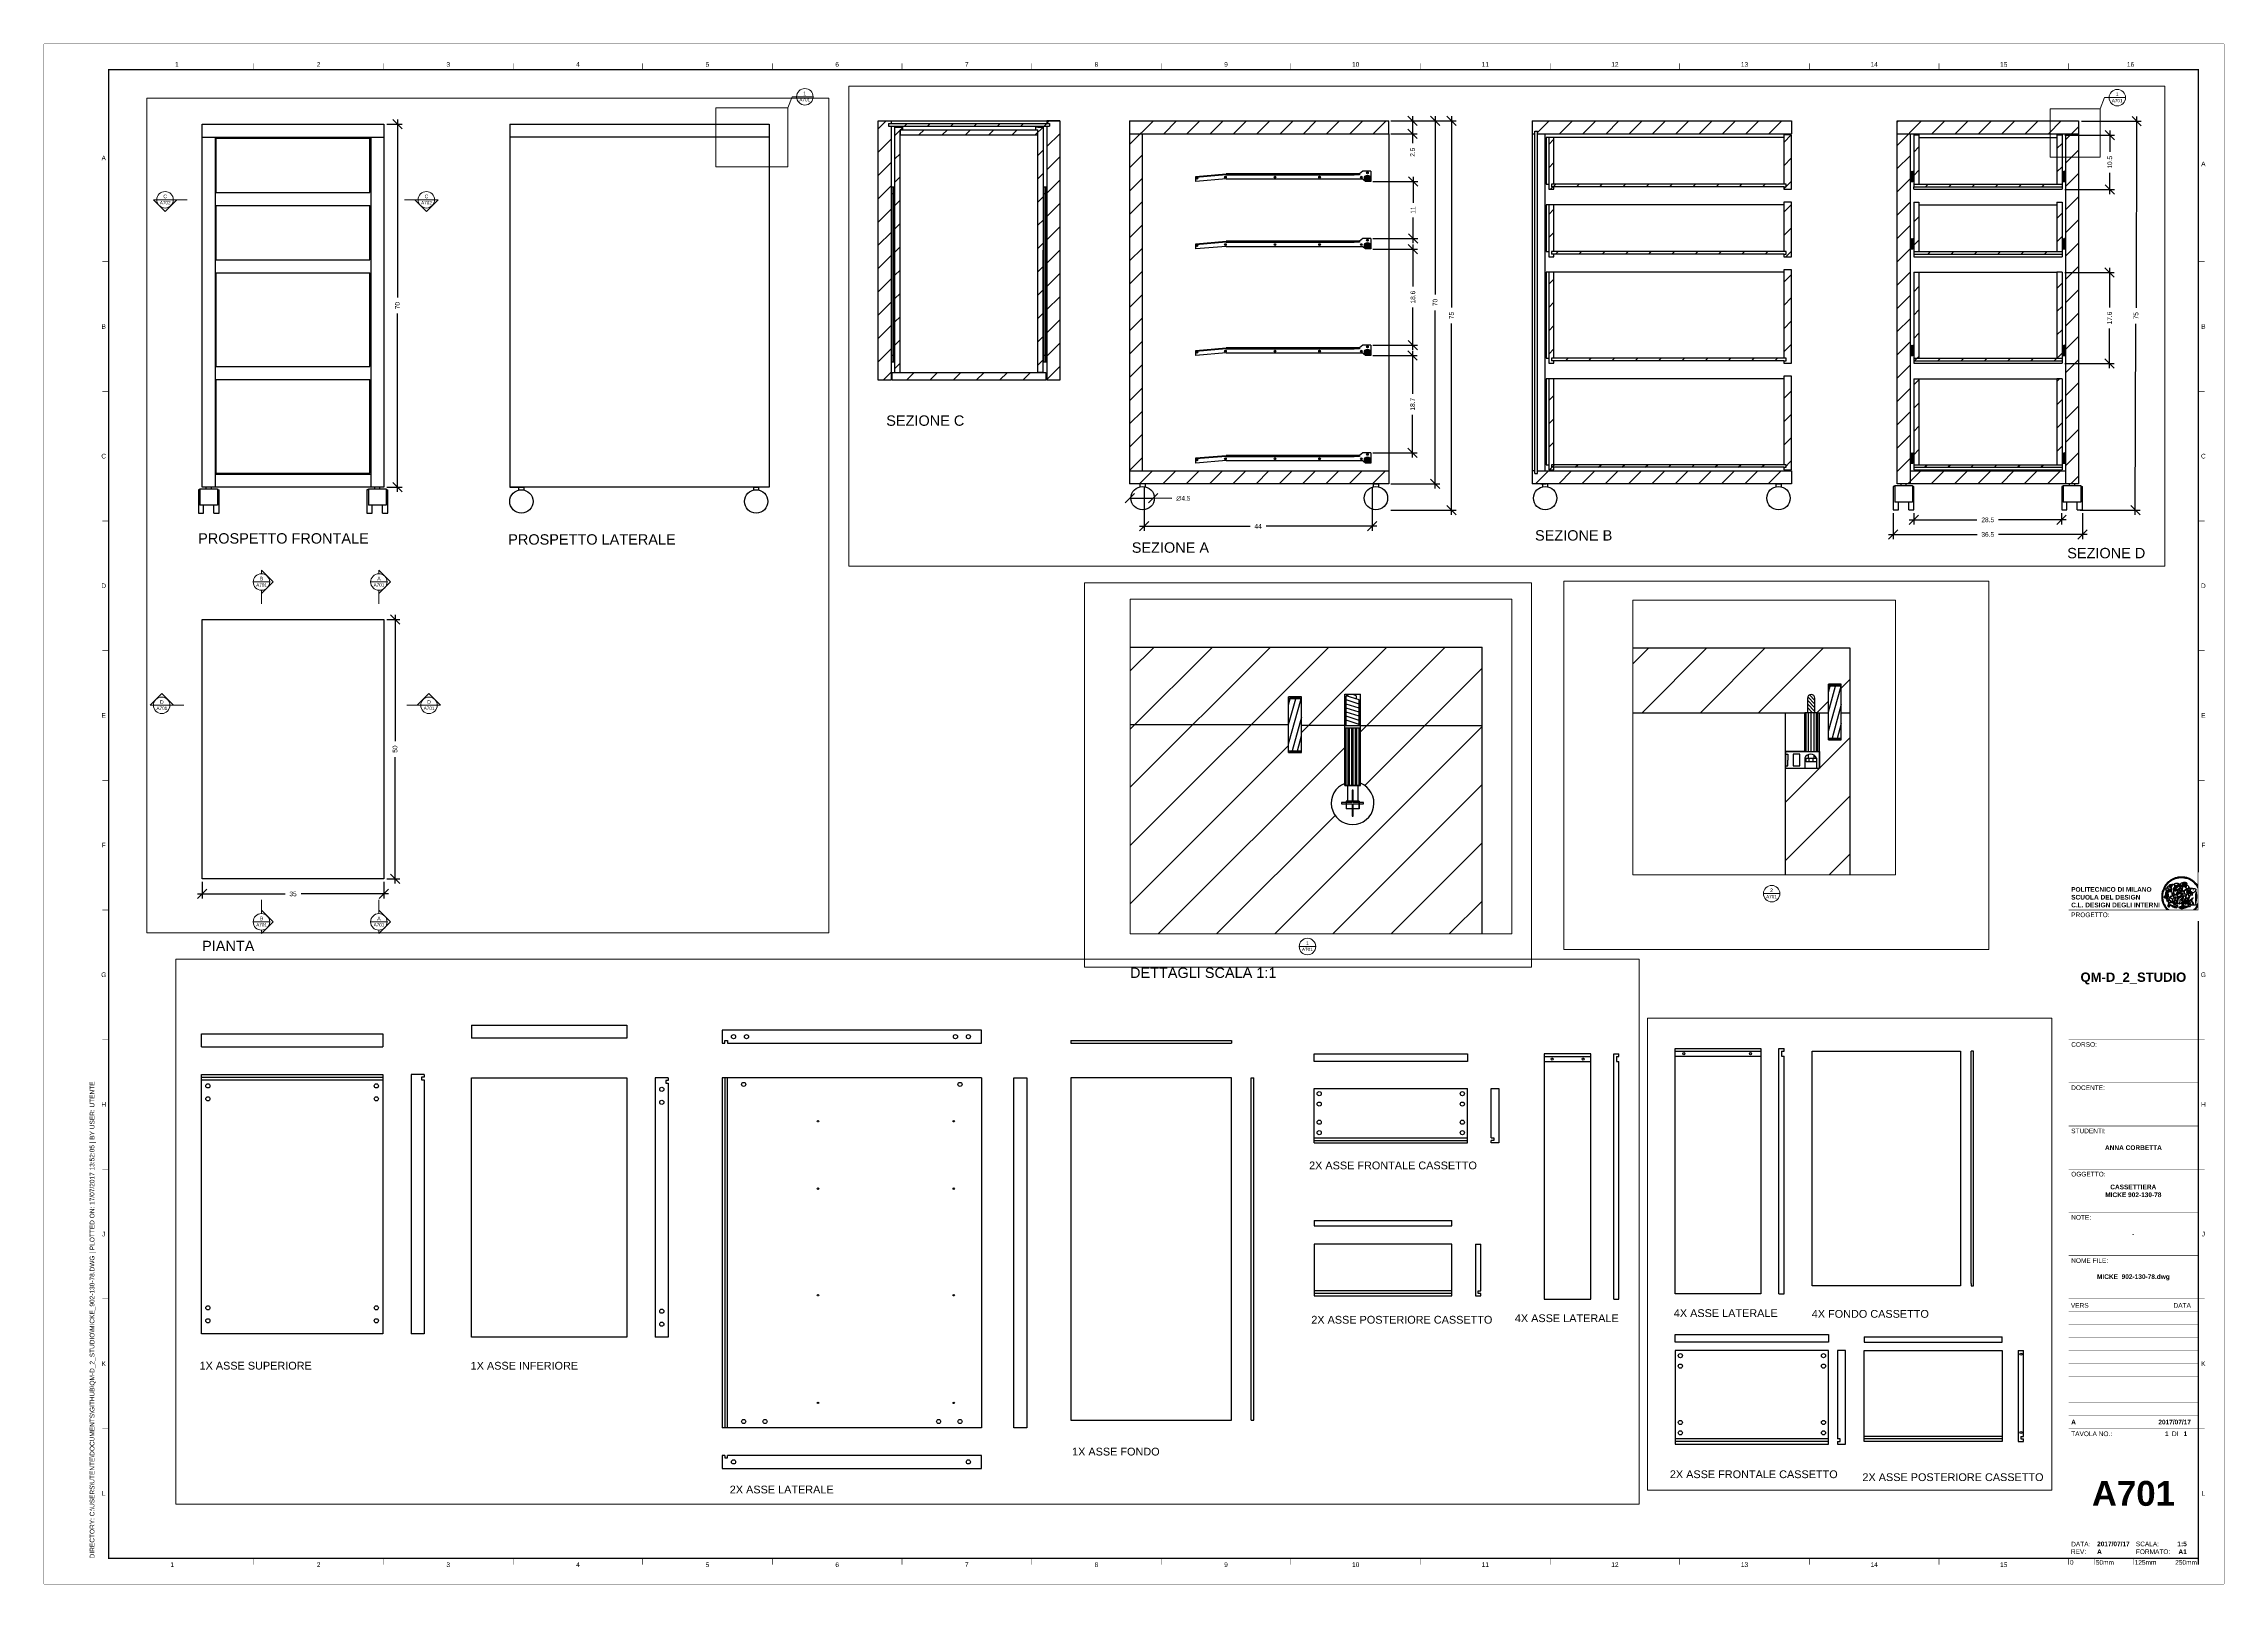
# Paper-space layout 'A701' of a CAD drawing. Header units: millimetres. Extents: x 0 to 841, y 0 to 594.
# The model-space entities are those that its viewports show. They can reach past a viewport. Long polylines and large blocks are cut down to what shows.
import ezdxf
from ezdxf.enums import TextEntityAlignment as Align

# ---------------------------------------------------------------- set-up
doc = ezdxf.new("R2010")
doc.units = ezdxf.units.MM
doc.set_wipeout_variables(frame=1)
doc.linetypes.add('CONTINUA', pattern=[0])
doc.layers.get('0').update_dxf_attribs({"color": 3})
for name, color, linetype in [('campiture', 4, 'Continuous'), ('G-ANNO-LOGO', 3, 'Continuous'), ('G-ANNO-TEXT', 3, 'Continuous'), ('G-ANNO-TTLB', 3, 'Continuous'), ('giunzioni', 8, 'Continuous'), ('particolari', 255, 'Continuous'), ('sezioni', 220, 'Continuous')]:
    doc.layers.add(name, color=color, linetype=linetype)
doc.layers.add('G-ANNO-NPLT', color=210, linetype='Continuous', plot=False)
doc.layers.add('Linee e simboli', color=1, linetype='Continuous', lineweight=18)
doc.styles.add('ARIAL', font='arial.ttf')
doc.styles.add('ARIAL-BOLD', font='')
doc.styles.add('E-ARIAL', font='arial.ttf')
doc.styles.get("Standard").update_dxf_attribs({"font": 'arial.ttf'})
doc.styles.get('ARIAL-BOLD').set_extended_font_data('Arial', bold=True)
doc.dimstyles.new('Copy of ISO-25', dxfattribs={"dimtxt": 1.8, "dimasz": 3.6, "dimexe": 1.8, "dimexo": 1.2, "dimgap": 1.8, "dimtad": 0, "dimdec": 1, "dimdsep": 46, "dimtxsty": 'ARIAL', "dimblk": 'OBLIQUE', "dimcen": 1.8, "dimdle": 1.8, "dimadec": 0, "dimazin": 0, "dimtfac": 1, "dimtdec": 1, "dimtmove": 0, "dimatfit": 3, "dimldrblk": 'OPEN90', "dimfxl": 1, "dimarcsym": 0})

# ---------------------------------------------------------------- blocks, each defined once
blk = doc.blocks.new('A1_GRID_LAYOUT')
at = {"layer": 'G-ANNO-NPLT', "const_width": 0.18}
for points in [[(841, 594), (0, 594)], [(0, 0), (0, 594)], [(841, 0), (841, 594)], [(841, 0), (0, 0)]]:
    blk.add_lwpolyline(points, dxfattribs=at)
at = {"layer": 'G-ANNO-TTLB', "const_width": 0.5, "flags": 128}
blk.add_lwpolyline([(25, 584), (25, 10), (831, 10), (831, 584)], close=True, dxfattribs=at)
at = {"layer": 'G-ANNO-TTLB', "const_width": 0.18, "flags": 128}
for points in [[(81, 586.5), (81, 584)], [(131, 586.5), (131, 584)], [(181, 586.5), (181, 584)], [(231, 586.5), (231, 584)], [(281, 586.5), (281, 584)], [(331, 586.5), (331, 584)], [(381, 586.5), (381, 584)], [(431, 586.5), (431, 584)], [(481, 586.5), (481, 584)], [(531, 586.5), (531, 584)], [(581, 586.5), (581, 584)], [(631, 586.5), (631, 584)], [(681, 586.5), (681, 584)], [(731, 586.5), (731, 584)], [(781, 586.5), (781, 584)], [(0, 578.5), (0, 576)], [(25, 510), (22.5, 510)], [(833.5, 510), (831, 510)], [(25, 460), (22.5, 460)], [(833.5, 460), (831, 460)], [(25, 410), (22.5, 410)], [(833.5, 410), (831, 410)], [(25, 360), (22.5, 360)], [(833.5, 360), (831, 360)], [(25, 310), (22.5, 310)], [(833.5, 310), (831, 310)], [(25, 260), (22.5, 260)], [(833.5, 260), (831, 260)], [(25, 210), (22.5, 210)], [(833.5, 210), (831, 210)], [(25, 160), (22.5, 160)], [(833.5, 160), (831, 160)], [(25, 110), (22.5, 110)], [(833.5, 110), (831, 110)], [(833.5, 110), (831, 110)], [(25, 60), (22.5, 60)], [(833.5, 60), (831, 60)], [(833.5, 60), (831, 60)], [(81, 10), (81, 7.5)], [(131, 10), (131, 7.5)], [(181, 10), (181, 7.5)], [(231, 10), (231, 7.5)], [(281, 10), (281, 7.5)], [(331, 10), (331, 7.5)], [(381, 10), (381, 7.5)], [(431, 10), (431, 7.5)], [(481, 10), (481, 7.5)], [(531, 10), (531, 7.5)], [(581, 10), (581, 7.5)], [(631, 10), (631, 7.5)], [(681, 10), (681, 7.5)], [(731, 10), (731, 7.5)], [(781, 10), (781, 7.5)]]:
    blk.add_lwpolyline(points, dxfattribs=at)
at = {"layer": 'G-ANNO-TTLB', "const_width": 0.18}
blk.add_lwpolyline([(716.5, 10), (776.5, 10)], dxfattribs=at)
at = {"layer": 'G-ANNO-TEXT', "style": 'ARIAL'}
for s, p in [('1', (51.35, 586.07)), ('2', (106, 586.07)), ('3', (156, 586.07)), ('4', (206, 586.07)), ('5', (256, 586.07)), ('6', (306, 586.07)), ('7', (356, 586.07)), ('8', (406, 586.07)), ('9', (456, 586.07)), ('10', (506, 586.07)), ('11', (556, 586.07)), ('12', (606, 586.07)), ('13', (656, 586.07)), ('14', (706, 586.07)), ('15', (756, 586.07)), ('16', (804.89, 586.07)), ('A', (23.09, 549.98)), ('A', (832.98, 547.71)), ('B', (23.09, 485)), ('B', (832.98, 485)), ('C', (23.09, 435)), ('C', (832.98, 435)), ('D', (23.09, 385)), ('D', (832.98, 385)), ('E', (23.09, 335)), ('E', (832.98, 335)), ('F', (23.09, 285)), ('F', (832.98, 285)), ('G', (23.09, 235)), ('G', (832.98, 235)), ('H', (23.09, 185)), ('H', (832.98, 185)), ('J', (23.09, 135)), ('J', (832.98, 135)), ('K', (23.09, 85)), ('K', (832.98, 85)), ('L', (23.09, 35)), ('L', (832.98, 35)), ('2', (106, 7.51)), ('3', (156, 7.51)), ('6', (306, 7.51)), ('8', (406, 7.51)), ('9', (456, 7.51)), ('10', (506, 7.51)), ('12', (606, 7.51)), ('13', (656, 7.51)), ('1', (49.49, 7.51)), ('4', (206, 7.51)), ('5', (256, 7.51)), ('7', (356, 7.51)), ('11', (556, 7.51)), ('14', (706, 7.51)), ('15', (756, 7.51))]:
    blk.add_text(s, height=1.8, dxfattribs=at).set_placement(p, align=Align.MIDDLE_CENTER)
at = {"layer": 'G-ANNO-TEXT', "insert": (17.7, 9.95), "char_height": 1.8, "attachment_point": 1, "rotation": 90, "style": 'ARIAL'}
blk.add_mtext_dynamic_manual_height_columns('DIRECTORY: C:\\\\USERS\\\\UTENTE\\\\DOCUMENTS\\\\GITHUB\\\\QM-D_2_STUDIO\\\\MICKE_902-130-78.DWG | PLOTTED ON: 17/07/2017 13:52:05 | BY USER: UTENTE', width=412.209, gutter_width=9, heights=[0], dxfattribs=at)
blk = doc.blocks.new('logoPolimi')
for p, q in [((-2.37, 0.12), (-2.16, 0.11)), ((-2.37, 0.01), (-2.16, 0.01)), ((-2.36, 0.23), (-2.15, 0.21)), ((-2.35, 0.34), (-2.14, 0.31)), ((-2.33, 0.45), (-2.12, 0.41)), ((-2.3, 0.55), (-2.1, 0.51)), ((-2.28, 0.66), (-2.07, 0.6)), ((-2.24, 0.77), (-2.04, 0.7)), ((-2.2, 0.87), (-2.01, 0.79)), ((-2.16, 0.97), (-1.97, 0.89)), ((-2.11, 1.07), (-1.93, 0.98)), ((-2.06, 1.17), (-1.88, 1.07)), ((-2.01, 1.26), (-1.83, 1.15)), ((-1.94, 1.36), (-1.77, 1.24)), ((-1.88, 1.45), (-1.71, 1.32)), ((-1.84, 0.03), (-1.82, 0.35)), ((-1.81, 1.53), (-1.65, 1.4)), ((-1.74, 1.61), (-1.58, 1.47)), ((-1.73, 0.59), (-1.73, 0.59)), ((-1.73, 0.59), (-1.73, 0.59)), ((-1.66, 1.69), (-1.51, 1.54)), ((-1.65, 0.57), (-1.65, 0.57)), ((-1.59, 1.12), (-1.59, 1.12)), ((-1.58, 1.77), (-1.44, 1.61)), ((-1.51, 0.55), (-1.51, 0.55)), ((-1.51, 0.55), (-1.51, 0.55)), ((-1.49, 1.84), (-1.36, 1.68)), ((-1.41, 1.91), (-1.28, 1.74)), ((-1.32, 1.97), (-1.2, 1.8)), ((-1.31, 0.79), (-1.21, 0.75)), ((-1.21, 0.75), (-1.31, 0.79)), ((-1.21, 0.75), (-1.31, 0.79)), ((-1.22, 2.03), (-1.11, 1.85)), ((-1.21, 0.75), (-1.21, 0.75)), ((-1.21, 0.75), (-1.21, 0.75)), ((-1.19, 0.76), (-1.19, 0.76)), ((-1.19, 0.76), (-1.19, 0.76)), ((-1.17, 0.99), (-1.18, 0.99)), ((-1.18, 0.99), (-1.17, 0.99)), ((-1.16, 0.57), (-1.16, 0.57)), ((-1.16, 0.57), (-1.16, 0.57)), ((-1.13, 2.09), (-1.03, 1.9)), ((-1.1, 0.01), (-0.99, 0.06)), ((-0.99, 0.06), (-1.1, 0.01)), ((-0.99, 0.06), (-1.1, 0.01)), ((-1.03, 2.14), (-0.94, 1.95)), ((-0.99, 0.06), (-0.99, 0.06)), ((-0.99, 0.06), (-0.99, 0.06)), ((-0.97, 0.79), (-0.98, 0.79)), ((-0.89, 0.84), (-0.97, 0.79)), ((-0.97, 0.79), (-0.89, 0.84)), ((-0.96, 1.41), (-0.96, 1.41)), ((-0.96, 1.41), (-0.96, 1.41)), ((-0.93, 2.18), (-0.84, 1.99)), ((-0.89, 0.84), (-0.82, 0.87)), ((-0.82, 0.87), (-0.89, 0.84)), ((-0.89, 0.84), (-0.82, 0.87)), ((-0.88, 0.83), (-0.89, 0.84)), ((-0.85, 1.39), (-0.85, 1.39)), ((-0.85, 1.39), (-0.85, 1.39)), ((-0.84, 0.14), (-0.84, 0.14)), ((-0.83, 2.22), (-0.75, 2.03)), ((-0.77, 1.08), (-0.78, 1.08)), ((-0.78, 1.08), (-0.77, 1.08)), ((-0.61, 1.12), (-0.77, 1.08)), ((-0.77, 1.08), (-0.61, 1.12)), ((-0.77, 1.08), (-0.61, 1.12)), ((-0.75, 1.3), (-0.76, 1.29)), ((-0.76, 1.29), (-0.75, 1.3)), ((-0.72, 2.26), (-0.66, 2.06)), ((-0.65, 0.99), (-0.7, 0.96)), ((-0.69, 0.18), (-0.68, 0.18)), ((-0.66, 0.93), (-0.66, 0.93)), ((-0.66, 0.93), (-0.64, 0.93)), ((-0.66, 0.93), (-0.66, 0.93)), ((-0.66, 0.93), (-0.66, 0.93)), ((-0.63, 1.01), (-0.63, 1.01)), ((-0.63, 1.01), (-0.62, 1.01)), ((-0.63, 0.66), (-0.63, 0.66)), ((-0.61, 2.29), (-0.56, 2.09)), ((-0.6, 1.12), (-0.61, 1.12)), ((-0.61, 1.12), (-0.6, 1.12)), ((-0.61, 1.12), (-0.6, 1.12)), ((-0.61, 0.86), (-0.57, 0.85)), ((-0.57, 0.85), (-0.61, 0.86)), ((-0.61, 0.86), (-0.57, 0.85)), ((-0.53, 1.08), (-0.6, 1.12)), ((-0.6, 1.12), (-0.6, 1.11)), ((-0.6, 1.12), (-0.53, 1.08)), ((-0.57, 0.8), (-0.59, 0.8)), ((-0.57, 0.85), (-0.53, 0.84)), ((-0.57, 0.85), (-0.57, 0.85)), ((-0.57, 0.85), (-0.57, 0.85)), ((-0.57, 0.85), (-0.53, 0.84)), ((-0.56, 0.29), (-0.49, 0.48)), ((-0.56, 0.14), (-0.56, 0.29)), ((-0.5, 0.11), (-0.56, 0.14)), ((-0.53, 0.84), (-0.51, 0.84)), ((-0.53, 0.84), (-0.51, 0.84)), ((-0.53, 0.84), (-0.53, 0.84)), ((-0.51, 2.32), (-0.46, 2.11)), ((-0.51, 0.11), (-0.51, 0.11)), ((-0.51, 0.11), (-0.51, 0.11)), ((-0.34, 0.33), (-0.5, 0.11)), ((-0.49, 0.48), (-0.41, 0.55)), ((-0.42, 0.8), (-0.47, 0.79)), ((-0.42, 0.8), (-0.47, 0.79)), ((-0.47, 0.79), (-0.45, 0.76)), ((-0.47, 0.79), (-0.45, 0.76)), ((-0.45, 1.14), (-0.42, 1.11)), ((-0.42, 1.26), (-0.36, 1.22)), ((-0.41, 0.55), (-0.34, 0.49)), ((-0.4, 2.34), (-0.36, 2.13)), ((-0.4, 1.37), (-0.38, 1.38)), ((-0.39, 1.37), (-0.4, 1.37)), ((-0.35, 1.33), (-0.4, 1.37)), ((-0.39, 1.24), (-0.4, 1.23)), ((-0.38, 1.14), (-0.38, 1.14)), ((-0.34, 0.49), (-0.09, 0.48)), ((-0.16, 0.32), (-0.34, 0.33)), ((-0.14, 0.32), (-0.31, 0.34)), ((-0.29, 2.35), (-0.26, 2.14)), ((-0.28, 1.3), (-0.29, 1.3)), ((-0.28, 1.3), (-0.28, 1.3)), ((-0.18, 2.36), (-0.16, 2.15)), ((-0.16, 1.24), (-0.16, 1.25)), ((-0.16, 1.25), (-0.16, 1.25)), ((-0.16, 0.49), (-0.14, 0.64)), ((-0.06, 0.27), (-0.16, 0.32)), ((-0.1, 0.88), (-0.09, 0.87)), ((-0.08, 1.37), (-0.08, 1.38)), ((-0.08, 1.23), (-0.05, 1.21)), ((-0.05, 1.21), (-0.08, 1.23)), ((-0.08, 1.23), (-0.05, 1.21)), ((-0.07, 2.37), (-0.06, 2.16)), ((-0.03, 0.26), (-0.06, 0.27)), ((-0.05, 1.21), (-0.04, 1.21)), ((-0.04, 1.21), (-0.05, 1.21)), ((-0.04, 1.21), (-0.04, 1.21)), ((-0.04, 1.21), (-0.04, 1.21)), ((-0.04, 0.48), (-0.03, 0.26)), ((0.03, 1.15), (0.03, 1.15)), ((0.03, 0.66), (0.03, 0.67)), ((0.04, 2.37), (0.04, 2.16)), ((0.07, 0.58), (0.07, 0.57)), ((0.1, 1.18), (0.1, 1.18)), ((0.1, 0.84), (0.1, 0.84)), ((0.13, 1.32), (0.17, 1.19)), ((0.15, 2.36), (0.14, 2.16)), ((0.14, 0.71), (0.34, 0.65)), ((0.31, 0.56), (0.17, 0.63)), ((0.26, 2.36), (0.24, 2.15)), ((0.27, 1.61), (0.27, 1.61)), ((0.27, 1.61), (0.27, 1.61)), ((0.27, 1.61), (0.27, 1.61)), ((0.29, 1.29), (0.29, 1.29)), ((0.29, 1.29), (0.29, 1.29)), ((0.29, 1.29), (0.29, 1.29)), ((0.29, 1.29), (0.29, 1.29)), ((0.33, 0.49), (0.34, 0.49)), ((0.33, 0.03), (0.35, 0.03)), ((0.33, 0.03), (0.35, 0.03)), ((0.37, 2.34), (0.34, 2.13)), ((0.34, 0.65), (0.34, 0.64)), ((0.35, 0.03), (0.57, 0.06)), ((0.35, 0.03), (0.57, 0.06)), ((0.35, 0.03), (0.35, 0.03)), ((0.35, 0.03), (0.35, 0.03)), ((0.38, 1.36), (0.37, 1.35)), ((0.38, 0.34), (0.37, 0.34)), ((0.38, 0.34), (0.38, 0.34)), ((0.43, 0.67), (0.39, 0.64)), ((0.48, 2.32), (0.44, 2.12)), ((0.49, 1.05), (0.51, 1.13)), ((0.51, 1.13), (0.49, 1.05)), ((0.49, 1.05), (0.51, 1.13)), ((0.51, 1.31), (0.5, 1.29)), ((0.51, 1.13), (0.52, 1.23)), ((0.52, 1.23), (0.51, 1.23)), ((0.51, 1.23), (0.52, 1.23)), ((0.52, 1.23), (0.51, 1.13)), ((0.51, 1.13), (0.52, 1.23)), ((0.52, 1.24), (0.6, 1.37)), ((0.52, 1.23), (0.6, 1.36)), ((0.6, 1.36), (0.52, 1.23)), ((0.52, 1.23), (0.52, 1.23)), ((0.52, 1.23), (0.52, 1.24)), ((0.52, 1.23), (0.52, 1.23)), ((0.55, 1.07), (0.53, 1.06)), ((0.53, 1.04), (0.53, 1.06)), ((0.53, 1.05), (0.53, 1.04)), ((0.59, 2.3), (0.54, 2.09)), ((0.54, 0.3), (0.63, 0.32)), ((0.54, -0.08), (0.61, 0.06)), ((0.61, 0.06), (0.54, -0.08)), ((0.54, -0.08), (0.61, 0.06)), ((0.56, 0.19), (0.59, 0.21)), ((0.57, 1.07), (0.57, 1.07)), ((0.57, 1.07), (0.57, 1.07)), ((0.57, 1.07), (0.57, 1.07)), ((0.57, 1.07), (0.57, 1.07)), ((0.57, 1.07), (0.57, 1.07)), ((0.57, 1.07), (0.57, 1.07)), ((0.57, 1.07), (0.57, 1.07)), ((0.58, 0.3), (0.59, 0.29)), ((0.59, 0.78), (0.59, 0.79)), ((0.59, 0.79), (0.59, 0.79)), ((0.59, 0.79), (0.59, 0.79)), ((0.59, 0.79), (0.59, 0.78)), ((0.61, 0.06), (0.6, 0.07)), ((0.6, 0.07), (0.61, 0.06)), ((0.61, 0.06), (0.61, 0.07)), ((0.62, 0.21), (0.65, 0.22)), ((0.69, 2.27), (0.63, 2.07)), ((0.64, 1.37), (0.65, 1.37)), ((0.69, 0.86), (0.68, 0.86)), ((0.68, 0.86), (0.69, 0.86)), ((0.68, 0.76), (0.68, 0.76)), ((0.8, 2.23), (0.73, 2.03)), ((0.76, 0.26), (0.76, 0.26)), ((0.9, 2.19), (0.82, 2)), ((0.82, 0.35), (0.84, 0.36)), ((0.82, 0.35), (0.82, 0.35)), ((0.84, 0.36), (0.84, 0.37)), ((0.85, 0.34), (1.05, 0.35)), ((1, 2.15), (0.91, 1.96)), ((0.93, 1.05), (0.93, 1.05)), ((0.93, 1.05), (0.93, 1.05)), ((0.93, 1.05), (0.93, 1.04)), ((0.93, 1.05), (0.93, 1.05)), ((0.97, 0.66), (0.96, 0.66)), ((1.01, 0.97), (0.98, 0.96)), ((1.1, 2.1), (1, 1.91)), ((1.2, 2.04), (1.09, 1.86)), ((1.17, 0.96), (1.17, 0.95)), ((1.17, 0.95), (1.17, 0.95)), ((1.29, 1.99), (1.18, 1.81)), ((1.38, 1.92), (1.26, 1.75)), ((1.34, 0.37), (1.26, 0.04)), ((1.27, 0.37), (1.27, 0.38)), ((1.28, 0.95), (1.28, 0.95)), ((1.47, 1.86), (1.34, 1.69)), ((1.37, 0.73), (1.46, 0.81)), ((1.41, 0.4), (1.41, 0.41)), ((1.56, 1.79), (1.42, 1.63)), ((1.64, 1.71), (1.49, 1.56)), ((1.49, 0.9), (1.57, 0.92)), ((1.72, 1.63), (1.56, 1.49)), ((1.67, 0.6), (1.57, 0.53)), ((1.79, 1.55), (1.63, 1.41)), ((1.86, 1.47), (1.7, 1.34)), ((1.93, 1.38), (1.76, 1.26)), ((1.99, 1.29), (1.81, 1.17)), ((2.05, 1.19), (1.87, 1.09)), ((2.1, 1.1), (1.92, 1)), ((2.15, 1), (1.96, 0.91)), ((2.19, 0.9), (2, 0.82)), ((2.23, 0.79), (2.04, 0.72)), ((2.27, 0.69), (2.07, 0.63)), ((2.3, 0.58), (2.09, 0.53)), ((2.32, 0.47), (2.12, 0.43)), ((2.34, 0.37), (2.13, 0.33)), ((2.36, 0.26), (2.15, 0.23)), ((2.37, 0.15), (2.16, 0.13)), ((2.37, 0.04), (2.16, 0.03)), ((-2.37, -0.1), (-2.16, -0.09)), ((-2.36, -0.21), (-2.15, -0.19)), ((-2.35, -0.32), (-2.14, -0.29)), ((-2.33, -0.43), (-2.12, -0.39)), ((-2.31, -0.54), (-2.1, -0.49)), ((-2.28, -0.65), (-2.08, -0.59)), ((-2.25, -0.75), (-2.05, -0.69)), ((-2.21, -0.86), (-2.02, -0.78)), ((-2.17, -0.96), (-1.98, -0.87)), ((-2.12, -1.06), (-1.93, -0.96)), ((-2.07, -1.16), (-1.89, -1.05)), ((-2.04, -0.15), (-1.97, -0.2)), ((-2.01, -1.25), (-1.84, -1.14)), ((-1.95, -1.34), (-1.78, -1.22)), ((-1.89, -1.43), (-1.72, -1.31)), ((-1.82, -1.52), (-1.66, -1.38)), ((-1.75, -1.6), (-1.59, -1.46)), ((-1.67, -1.68), (-1.52, -1.53)), ((-1.58, -0.12), (-1.6, -0.18)), ((-1.6, -0.18), (-1.58, -0.28)), ((-1.57, -0.54), (-1.59, -0.54)), ((-1.59, -0.54), (-1.59, -0.54)), ((-1.59, -1.76), (-1.45, -1.6)), ((-1.56, -0.32), (-1.56, -0.31)), ((-1.56, -0.31), (-1.56, -0.31)), ((-1.53, -0.65), (-1.53, -0.65)), ((-1.53, -0.65), (-1.53, -0.65)), ((-1.51, -1.83), (-1.37, -1.67)), ((-1.48, -0.86), (-1.48, -0.85)), ((-1.42, -0.37), (-1.42, -0.37)), ((-1.42, -1.9), (-1.29, -1.73)), ((-1.38, -0.46), (-1.38, -0.46)), ((-1.33, -1.96), (-1.21, -1.79)), ((-1.31, -0.24), (-1.31, -0.23)), ((-1.31, -0.23), (-1.31, -0.24)), ((-1.24, -2.02), (-1.13, -1.84)), ((-1.23, -0.19), (-1.23, -0.19)), ((-1.23, -0.19), (-1.23, -0.19)), ((-1.23, -0.19), (-1.23, -0.19)), ((-1.23, -0.19), (-1.23, -0.19)), ((-1.14, -2.08), (-1.04, -1.89)), ((-1.04, -2.13), (-0.95, -1.94)), ((-1.01, -0.39), (-1.02, -0.39)), ((-1.02, -0.39), (-1.01, -0.39)), ((-1.02, -0.7), (-1.02, -0.7)), ((-1.02, -0.7), (-1.02, -0.7)), ((-1.02, -0.7), (-1.02, -0.7)), ((-0.94, -2.18), (-0.86, -1.98)), ((-0.84, -2.22), (-0.77, -2.02)), ((-0.79, -0.51), (-0.83, -0.58)), ((-0.83, -0.58), (-0.79, -0.51)), ((-0.83, -0.58), (-0.79, -0.51)), ((-0.78, -1.05), (-0.83, -0.94)), ((-0.83, -0.94), (-0.78, -1.05)), ((-0.83, -0.94), (-0.83, -0.94)), ((-0.83, -0.94), (-0.78, -1.05)), ((-0.82, -1.23), (-0.82, -1.23)), ((-0.82, -1.23), (-0.77, -1.23)), ((-0.77, -1.23), (-0.82, -1.23)), ((-0.82, -1.23), (-0.82, -1.23)), ((-0.77, -1.23), (-0.82, -1.23)), ((-0.75, -0.96), (-0.8, -0.89)), ((-0.8, -0.89), (-0.79, -0.92)), ((-0.79, -0.92), (-0.8, -0.89)), ((-0.8, -0.89), (-0.75, -0.96)), ((-0.79, -0.92), (-0.8, -0.89)), ((-0.8, -0.89), (-0.8, -0.89)), ((-0.8, -0.89), (-0.75, -0.96)), ((-0.79, -0.92), (-0.78, -0.95)), ((-0.78, -0.95), (-0.79, -0.92)), ((-0.78, -0.95), (-0.79, -0.92)), ((-0.77, -0.49), (-0.78, -0.48)), ((-0.78, -0.48), (-0.77, -0.49)), ((-0.78, -0.95), (-0.76, -1)), ((-0.76, -1), (-0.78, -0.95)), ((-0.76, -1), (-0.78, -0.95)), ((-0.71, -0.89), (-0.75, -0.87)), ((-0.75, -0.87), (-0.71, -0.89)), ((-0.75, -0.87), (-0.71, -0.89)), ((-0.72, -1.01), (-0.75, -0.96)), ((-0.75, -0.96), (-0.72, -1.01)), ((-0.75, -0.96), (-0.72, -1.01)), ((-0.74, -2.25), (-0.67, -2.05)), ((-0.64, -0.93), (-0.71, -0.89)), ((-0.71, -0.89), (-0.64, -0.93)), ((-0.71, -0.89), (-0.64, -0.93)), ((-0.66, -0.53), (-0.66, -0.53)), ((-0.66, -0.53), (-0.66, -0.53)), ((-0.66, -0.53), (-0.66, -0.53)), ((-0.63, -2.29), (-0.57, -2.08)), ((-0.52, -2.31), (-0.48, -2.11)), ((-0.39, -0.81), (-0.51, -0.69)), ((-0.51, -1.04), (-0.5, -1.04)), ((-0.48, -0.42), (-0.48, -0.42)), ((-0.48, -0.42), (-0.48, -0.42)), ((-0.48, -0.42), (-0.48, -0.42)), ((-0.42, -2.33), (-0.38, -2.13)), ((-0.41, -0.51), (-0.41, -0.51)), ((-0.38, -0.05), (-0.39, -0.12)), ((-0.39, -0.12), (-0.37, -0.1)), ((-0.35, -0.14), (-0.37, -0.08)), ((-0.37, -0.09), (-0.37, -0.09)), ((-0.33, -0.12), (-0.35, -0.14)), ((-0.32, -0.14), (-0.35, -0.14)), ((-0.35, -0.18), (-0.34, -0.22)), ((-0.34, -0.08), (-0.29, -0.16)), ((-0.34, -0.22), (-0.34, -0.22)), ((-0.27, -0.17), (-0.32, -0.14)), ((-0.31, -2.35), (-0.28, -2.14)), ((-0.25, -0.91), (-0.26, -0.9)), ((-0.26, -1.29), (0.1, -1.2)), ((0.1, -1.2), (-0.26, -1.29)), ((0.08, -1.4), (-0.26, -1.29)), ((-0.26, -1.29), (0.08, -1.4)), ((-0.26, -1.38), (-0.26, -1.29)), ((-0.26, -1.29), (-0.26, -1.29)), ((-0.26, -1.29), (-0.26, -1.38)), ((-0.26, -1.29), (0.08, -1.4)), ((-0.26, -1.29), (-0.26, -1.29)), ((0.08, -1.49), (-0.26, -1.38)), ((-0.26, -1.38), (0.09, -1.49)), ((-0.2, -2.36), (-0.18, -2.15)), ((-0.14, -0.15), (-0.16, -0.13)), ((-0.11, -0.04), (-0.12, -0.05)), ((-0.09, -2.37), (-0.08, -2.16)), ((-0.04, -0.41), (-0.01, -0.44)), ((-0.01, -0.44), (-0.04, -0.41)), ((-0.04, -0.41), (-0.01, -0.44)), ((0.03, -2.37), (0.02, -2.16)), ((0.07, -0.84), (0.07, -0.84)), ((0.07, -0.84), (0.07, -0.84)), ((0.1, -1.2), (0.08, -1.32)), ((0.08, -1.32), (0.13, -1.2)), ((0.08, -1.4), (0.72, -1.22)), ((0.72, -1.22), (0.08, -1.4)), ((0.08, -1.4), (0.72, -1.22)), ((0.72, -1.31), (0.08, -1.49)), ((0.08, -1.44), (0.08, -1.4)), ((0.08, -1.4), (0.08, -1.44)), ((0.08, -1.4), (0.08, -1.49)), ((0.08, -1.49), (0.08, -1.44)), ((0.08, -1.44), (0.08, -1.44)), ((0.08, -1.44), (0.08, -1.45)), ((0.08, -1.45), (0.08, -1.46)), ((0.08, -1.46), (0.08, -1.49)), ((0.1, -1.01), (0.09, -0.86)), ((0.1, -1.01), (0.09, -0.86)), ((0.09, -1.49), (0.72, -1.31)), ((0.1, -1.2), (0.12, -1.04)), ((0.12, -1.04), (0.1, -1.2)), ((0.13, -1.2), (0.1, -1.2)), ((0.1, -1.2), (0.13, -1.2)), ((0.13, -1.2), (0.1, -1.2)), ((0.1, -1.2), (0.1, -1.2)), ((0.11, -0.44), (0.11, -0.44)), ((0.11, -0.44), (0.11, -0.44)), ((0.12, -0.21), (0.12, -0.21)), ((0.12, -0.21), (0.12, -0.21)), ((0.12, -0.21), (0.12, -0.21)), ((0.12, -0.21), (0.12, -0.21)), ((0.12, -0.21), (0.12, -0.21)), ((0.12, -0.21), (0.12, -0.21)), ((0.12, -0.21), (0.12, -0.21)), ((0.12, -0.21), (0.12, -0.21)), ((0.12, -0.21), (0.12, -0.21)), ((0.12, -0.21), (0.12, -0.21)), ((0.12, -0.21), (0.12, -0.21)), ((0.12, -0.21), (0.12, -0.21)), ((0.12, -0.21), (0.12, -0.21)), ((0.12, -0.56), (0.14, -0.53)), ((0.14, -0.53), (0.12, -0.56)), ((0.12, -0.56), (0.14, -0.53)), ((0.12, -1.04), (0.12, -1.04)), ((0.12, -1.04), (0.12, -1.04)), ((0.12, -1.04), (0.12, -1.04)), ((0.14, -2.37), (0.12, -2.16)), ((0.21, -0.99), (0.13, -1.2)), ((0.13, -1.2), (0.21, -0.99)), ((0.36, -1.14), (0.13, -1.2)), ((0.13, -1.2), (0.26, -1.17)), ((0.14, -0.53), (0.16, -0.49)), ((0.16, -0.49), (0.14, -0.53)), ((0.14, -0.53), (0.16, -0.49)), ((0.16, -0.49), (0.16, -0.49)), ((0.16, -0.49), (0.16, -0.49)), ((0.28, -1.19), (0.21, -0.99)), ((0.21, -0.99), (0.31, -1.27)), ((0.25, -2.36), (0.22, -2.15)), ((0.24, -0.17), (0.24, -0.16)), ((0.24, -0.16), (0.24, -0.17)), ((0.25, -0.84), (0.25, -0.88)), ((0.25, -0.88), (0.25, -0.84)), ((0.25, -0.88), (0.25, -0.84)), ((0.25, -0.88), (0.29, -1.17)), ((0.26, -0.88), (0.25, -0.88)), ((0.31, -1.27), (0.25, -0.88)), ((0.26, -1.17), (0.28, -1.16)), ((0.28, -1.16), (0.36, -1.14)), ((0.29, -1.17), (0.28, -1.19)), ((0.35, -2.34), (0.32, -2.14)), ((0.36, -1.14), (0.72, -1.22)), ((0.72, -1.22), (0.36, -1.14)), ((0.46, -2.32), (0.42, -2.12)), ((0.49, -0.31), (0.49, -0.31)), ((0.49, -0.31), (0.49, -0.31)), ((0.5, -0.27), (0.5, -0.27)), ((0.51, -0.27), (0.51, -0.27)), ((0.57, -2.3), (0.52, -2.1)), ((0.68, -2.27), (0.62, -2.07)), ((0.78, -2.24), (0.71, -2.04)), ((0.72, -0.81), (0.75, -0.89)), ((0.72, -1.22), (0.72, -1.31)), ((0.72, -1.31), (0.72, -1.22)), ((0.74, -0.23), (0.74, -0.23)), ((0.74, -0.23), (0.75, -0.24)), ((0.75, -0.23), (0.75, -0.23)), ((0.89, -2.2), (0.81, -2)), ((0.86, -0.25), (0.82, -0.34)), ((0.87, -0.22), (0.86, -0.23)), ((0.87, -0.22), (0.86, -0.25)), ((0.99, -2.15), (0.9, -1.96)), ((0.96, -0.58), (0.96, -0.57)), ((1.09, -2.11), (0.99, -1.92)), ((1.05, -1.05), (1.04, -1.05)), ((1.19, -2.05), (1.08, -1.87)), ((1.28, -2), (1.17, -1.82)), ((1.37, -1.93), (1.25, -1.76)), ((1.31, -0.27), (1.3, -0.26)), ((1.3, -0.26), (1.3, -0.26)), ((1.3, -0.26), (1.3, -0.26)), ((1.3, -0.26), (1.31, -0.27)), ((1.3, -0.26), (1.3, -0.26)), ((1.46, -1.87), (1.33, -1.7)), ((1.54, -1.8), (1.41, -1.64)), ((1.63, -1.72), (1.48, -1.57)), ((1.71, -1.65), (1.55, -1.5)), ((1.78, -1.57), (1.62, -1.43)), ((1.85, -1.48), (1.69, -1.35)), ((1.92, -1.39), (1.75, -1.27)), ((1.98, -1.3), (1.81, -1.19)), ((2.04, -1.21), (1.86, -1.1)), ((2.09, -1.11), (1.91, -1.01)), ((2.14, -1.01), (1.95, -0.92)), ((2.19, -0.91), (1.99, -0.83)), ((2.23, -0.81), (2.03, -0.74)), ((2.26, -0.7), (2.06, -0.64)), ((2.29, -0.6), (2.09, -0.55)), ((2.32, -0.49), (2.11, -0.45)), ((2.34, -0.38), (2.13, -0.35)), ((2.35, -0.27), (2.15, -0.25)), ((2.37, -0.08), (2.16, -0.07)), ((2.36, -0.16), (2.16, -0.15))]:
    blk.add_line(p, q)
for points in [[(-1.9, 0.12), (-1.94, 0.02), (-2.05, -0.09), (-2.05, -0.09)], [(-1.86, 0.38), (-1.86, 0.38), (-1.87, 0.19), (-1.9, 0.12)], [(-1.76, 0.6), (-1.76, 0.6), (-1.84, 0.57), (-1.86, 0.38)], [(-1.86, -0.04), (-1.84, 0.02), (-1.84, 0.03), (-1.84, 0.03)], [(-1.82, 0.78), (-1.83, 0.8), (-1.85, 0.86), (-1.83, 0.88)], [(-1.82, 0.78), (-1.83, 0.8), (-1.85, 0.86), (-1.83, 0.88)], [(-1.83, 0.88), (-1.81, 0.9), (-1.76, 0.96), (-1.76, 0.96)], [(-1.83, 0.88), (-1.81, 0.9), (-1.76, 0.96), (-1.76, 0.96)], [(-1.76, 0.6), (-1.83, 0.7), (-1.78, 0.74), (-1.78, 0.74)], [(-1.78, 0.74), (-1.79, 0.74), (-1.83, 0.7), (-1.76, 0.6)], [(-1.78, 0.74), (-1.8, 0.76), (-1.81, 0.78), (-1.82, 0.78)], [(-1.78, 0.74), (-1.8, 0.76), (-1.81, 0.78), (-1.82, 0.78)], [(-1.82, 0.35), (-1.81, 0.5), (-1.73, 0.59), (-1.73, 0.59)], [(-1.82, -0.19), (-1.73, -0.07), (-1.75, 0.14), (-1.75, 0.3)], [(-1.75, 0.33), (-1.75, 0.17), (-1.73, -0.05), (-1.8, -0.17)], [(-1.78, 0.74), (-1.75, 0.72), (-1.72, 0.69), (-1.68, 0.7)], [(-1.68, 0.7), (-1.72, 0.69), (-1.75, 0.72), (-1.78, 0.74)], [(-1.68, 0.7), (-1.72, 0.69), (-1.75, 0.72), (-1.78, 0.74)], [(-1.78, 0.74), (-1.78, 0.74), (-1.78, 0.74), (-1.78, 0.74)], [(-1.76, 0.96), (-1.68, 1.1), (-1.59, 1.12), (-1.59, 1.12)], [(-1.76, 0.96), (-1.68, 1.1), (-1.6, 1.12), (-1.6, 1.12)], [(-1.73, 0.59), (-1.74, 0.59), (-1.75, 0.6), (-1.76, 0.6)], [(-1.73, 0.59), (-1.74, 0.59), (-1.75, 0.6), (-1.76, 0.6)], [(-1.75, 0.3), (-1.76, 0.47), (-1.65, 0.57), (-1.65, 0.57)], [(-1.65, 0.57), (-1.65, 0.57), (-1.76, 0.5), (-1.75, 0.33)], [(-1.65, 0.57), (-1.68, 0.58), (-1.7, 0.58), (-1.73, 0.59)], [(-1.65, 0.57), (-1.68, 0.58), (-1.7, 0.58), (-1.73, 0.59)], [(-1.5, 0.71), (-1.53, 0.74), (-1.61, 0.71), (-1.68, 0.7)], [(-1.68, 0.7), (-1.61, 0.71), (-1.53, 0.73), (-1.5, 0.71)], [(-1.5, 0.71), (-1.53, 0.73), (-1.61, 0.71), (-1.68, 0.7)], [(-1.51, 0.55), (-1.56, 0.56), (-1.61, 0.56), (-1.65, 0.57)], [(-1.65, 0.57), (-1.61, 0.56), (-1.56, 0.56), (-1.51, 0.55)], [(-1.51, 0.55), (-1.56, 0.56), (-1.61, 0.56), (-1.65, 0.57)], [(-1.59, 1.12), (-1.6, 1.06), (-1.61, 0.99), (-1.61, 0.97)], [(-1.61, 0.97), (-1.61, 0.99), (-1.6, 1.06), (-1.59, 1.12)], [(-1.61, 0.97), (-1.61, 0.99), (-1.6, 1.06), (-1.59, 1.12)], [(-1.61, 0.97), (-1.61, 0.95), (-1.56, 0.88), (-1.54, 0.87)], [(-1.54, 0.87), (-1.56, 0.88), (-1.61, 0.95), (-1.61, 0.97)], [(-1.54, 0.87), (-1.56, 0.88), (-1.61, 0.96), (-1.61, 0.97)], [(-1.59, 1.12), (-1.59, 1.13), (-1.59, 1.15), (-1.58, 1.16)], [(-1.59, 1.12), (-1.59, 1.13), (-1.59, 1.15), (-1.58, 1.16)], [(-1.58, 1.16), (-1.57, 1.21), (-1.52, 1.23), (-1.49, 1.25)], [(-1.58, 1.16), (-1.57, 1.21), (-1.52, 1.23), (-1.49, 1.25)], [(-1.58, 0.36), (-1.58, 0.48), (-1.51, 0.55), (-1.51, 0.55)], [(-1.51, 0.55), (-1.51, 0.55), (-1.58, 0.48), (-1.58, 0.36)], [(-1.51, 0.55), (-1.51, 0.55), (-1.58, 0.48), (-1.58, 0.36)], [(-1.55, 0.04), (-1.55, 0.08), (-1.58, 0.25), (-1.58, 0.36)], [(-1.58, 0.36), (-1.58, 0.25), (-1.55, 0.08), (-1.55, 0.04)], [(-1.58, 0.36), (-1.58, 0.25), (-1.55, 0.08), (-1.55, 0.04)], [(-1.58, -0.12), (-1.57, -0.06), (-1.55, 0.02), (-1.55, 0.04)], [(-1.55, 0.04), (-1.55, 0.02), (-1.57, -0.06), (-1.58, -0.12)], [(-1.55, 0.04), (-1.55, 0.02), (-1.56, -0.04), (-1.57, -0.1)], [(-1.54, 0.87), (-1.52, 0.85), (-1.47, 0.83), (-1.44, 0.83)], [(-1.44, 0.83), (-1.47, 0.83), (-1.52, 0.85), (-1.54, 0.87)], [(-1.45, 0.83), (-1.47, 0.83), (-1.52, 0.85), (-1.54, 0.87)], [(-1.51, 0.55), (-1.33, 0.54), (-1.16, 0.57), (-1.16, 0.57)], [(-1.16, 0.57), (-1.16, 0.57), (-1.33, 0.54), (-1.51, 0.55)], [(-1.16, 0.57), (-1.16, 0.57), (-1.33, 0.54), (-1.51, 0.55)], [(-1.5, 0.71), (-1.46, 0.68), (-1.4, 0.62), (-1.33, 0.66)], [(-1.33, 0.66), (-1.4, 0.62), (-1.46, 0.68), (-1.5, 0.71)], [(-1.33, 0.66), (-1.4, 0.62), (-1.46, 0.68), (-1.5, 0.71)], [(-1.49, 1.25), (-1.46, 1.26), (-1.42, 1.33), (-1.39, 1.36)], [(-1.49, 1.25), (-1.46, 1.27), (-1.43, 1.34), (-1.39, 1.36)], [(-1.31, 0.79), (-1.33, 0.79), (-1.42, 0.83), (-1.45, 0.83)], [(-1.44, 0.83), (-1.42, 0.83), (-1.33, 0.79), (-1.31, 0.79)], [(-1.31, 0.79), (-1.33, 0.79), (-1.42, 0.83), (-1.44, 0.83)], [(-1.35, 1.1), (-1.4, 1.17), (-1.36, 1.23), (-1.29, 1.31)], [(-1.29, 1.31), (-1.36, 1.23), (-1.4, 1.17), (-1.35, 1.1)], [(-1.35, 1.1), (-1.4, 1.17), (-1.36, 1.23), (-1.29, 1.31)], [(-1.39, 1.36), (-1.35, 1.38), (-1.26, 1.4), (-1.19, 1.41)], [(-1.39, 1.36), (-1.35, 1.38), (-1.26, 1.4), (-1.19, 1.41)], [(-1.18, 0.99), (-1.24, 0.97), (-1.3, 1.03), (-1.35, 1.1)], [(-1.35, 1.1), (-1.3, 1.03), (-1.24, 0.97), (-1.18, 0.99)], [(-1.18, 1), (-1.24, 0.97), (-1.3, 1.03), (-1.35, 1.1)], [(-1.33, 0.66), (-1.28, 0.7), (-1.23, 0.73), (-1.21, 0.75)], [(-1.21, 0.75), (-1.23, 0.73), (-1.28, 0.7), (-1.33, 0.66)], [(-1.21, 0.75), (-1.23, 0.73), (-1.28, 0.7), (-1.33, 0.66)], [(-1.29, 1.31), (-1.22, 1.39), (-1.01, 1.41), (-0.96, 1.41)], [(-0.96, 1.41), (-1.01, 1.41), (-1.22, 1.39), (-1.29, 1.31)], [(-1.29, 1.31), (-1.22, 1.39), (-1.01, 1.41), (-0.96, 1.41)], [(-1.24, -0.02), (-1.21, -0.01), (-1.1, 0.01), (-1.1, 0.01)], [(-1.1, 0.01), (-1.1, 0.01), (-1.21, -0.01), (-1.24, -0.02)], [(-1.1, 0.01), (-1.1, 0.01), (-1.21, -0.01), (-1.24, -0.02)], [(-1.21, 0.75), (-1.2, 0.75), (-1.19, 0.76), (-1.19, 0.76)], [(-1.19, 0.76), (-1.19, 0.76), (-1.2, 0.75), (-1.21, 0.75)], [(-1.19, 0.76), (-1.19, 0.76), (-1.2, 0.76), (-1.21, 0.75)], [(-1.19, 1.41), (-1.11, 1.43), (-0.97, 1.41), (-0.97, 1.41)], [(-1.19, 1.41), (-1.12, 1.43), (-0.98, 1.41), (-0.98, 1.41)], [(-1.19, 0.76), (-1.19, 0.77), (-1.18, 0.78), (-1.18, 0.79)], [(-1.18, 0.79), (-1.18, 0.78), (-1.19, 0.77), (-1.19, 0.76)], [(-1.19, 0.76), (-1.19, 0.77), (-1.19, 0.78), (-1.18, 0.79)], [(-1.18, 0.68), (-1.18, 0.68), (-1.19, 0.71), (-1.19, 0.76)], [(-1.19, 0.76), (-1.19, 0.71), (-1.18, 0.68), (-1.18, 0.68)], [(-1.18, 0.68), (-1.18, 0.68), (-1.19, 0.71), (-1.19, 0.76)], [(-1.18, 0.97), (-1.18, 0.97), (-1.18, 0.98), (-1.17, 0.99)], [(-1.17, 0.99), (-1.18, 0.98), (-1.18, 0.97), (-1.18, 0.97)], [(-1.18, 0.97), (-1.18, 0.97), (-1.18, 0.98), (-1.17, 0.99)], [(-1.18, 0.79), (-1.17, 0.86), (-1.18, 0.95), (-1.18, 0.97)], [(-1.18, 0.97), (-1.18, 0.95), (-1.17, 0.86), (-1.18, 0.79)], [(-1.18, 0.79), (-1.17, 0.86), (-1.18, 0.95), (-1.18, 0.97)], [(-1.16, 0.57), (-1.17, 0.6), (-1.18, 0.64), (-1.18, 0.68)], [(-1.18, 0.68), (-1.18, 0.64), (-1.17, 0.6), (-1.16, 0.57)], [(-1.16, 0.57), (-1.17, 0.6), (-1.18, 0.64), (-1.18, 0.68)], [(-1.17, 0.99), (-1.17, 1.03), (-1.16, 1.09), (-1.14, 1.13)], [(-1.09, 0.42), (-1.1, 0.44), (-1.14, 0.48), (-1.16, 0.57)], [(-1.16, 0.57), (-1.14, 0.48), (-1.1, 0.44), (-1.09, 0.42)], [(-1.09, 0.42), (-1.1, 0.44), (-1.14, 0.48), (-1.16, 0.57)], [(-1.14, 1.13), (-1.12, 1.18), (-1.05, 1.31), (-1.05, 1.31)], [(-1.12, 0.46), (-1.12, 0.46), (-1.13, 0.38), (-1.11, 0.26)], [(-1.11, 0.26), (-1.08, 0.14), (-1.05, 0.03), (-1.05, 0.03)], [(-1.02, 0.32), (-1.02, 0.32), (-1.08, 0.4), (-1.09, 0.42)], [(-1.09, 0.42), (-1.08, 0.4), (-1.02, 0.32), (-1.02, 0.32)], [(-1.02, 0.32), (-1.02, 0.32), (-1.08, 0.4), (-1.09, 0.42)], [(-0.98, 0.2), (-0.98, 0.21), (-1.02, 0.32), (-1.02, 0.32)], [(-1.02, 0.32), (-1.02, 0.32), (-0.98, 0.21), (-0.98, 0.2)], [(-0.98, 0.2), (-0.98, 0.21), (-1.02, 0.32), (-1.02, 0.32)], [(-1.01, 0.12), (-1, 0.16), (-0.98, 0.19), (-0.98, 0.2)], [(-0.98, 0.2), (-0.98, 0.19), (-1, 0.16), (-1.01, 0.12)], [(-1.01, 0.12), (-1, 0.16), (-0.98, 0.19), (-0.98, 0.2)], [(-0.99, 0.06), (-1, 0.07), (-1.01, 0.1), (-1.01, 0.12)], [(-1.01, 0.12), (-1.01, 0.1), (-1, 0.07), (-0.99, 0.06)], [(-0.99, 0.06), (-1, 0.07), (-1.01, 0.1), (-1.01, 0.12)], [(-0.99, 0.06), (-0.99, 0.06), (-0.99, 0.06), (-0.98, 0.05)], [(-0.98, 0.05), (-0.99, 0.06), (-0.99, 0.06), (-0.99, 0.06)], [(-0.99, 0.05), (-0.99, 0.06), (-0.99, 0.06), (-0.99, 0.06)], [(-0.95, 0.02), (-0.96, 0.03), (-0.97, 0.04), (-0.99, 0.05)], [(-0.98, 1.41), (-0.98, 1.41), (-0.97, 1.41), (-0.96, 1.41)], [(-0.98, 0.81), (-0.94, 0.85), (-0.92, 0.93), (-0.91, 0.97)], [(-0.91, 0.97), (-0.92, 0.93), (-0.94, 0.85), (-0.98, 0.81)], [(-0.91, 0.97), (-0.92, 0.93), (-0.94, 0.85), (-0.98, 0.81)], [(-0.98, 0.79), (-0.98, 0.81), (-0.98, 0.81), (-0.98, 0.81)], [(-0.98, 0.81), (-0.98, 0.81), (-0.98, 0.81), (-0.98, 0.79)], [(-0.98, 0.81), (-0.98, 0.81), (-0.98, 0.81), (-0.98, 0.79)], [(-0.98, 0.79), (-0.98, 0.79), (-0.98, 0.78), (-0.97, 0.77)], [(-0.98, 0.79), (-0.98, 0.79), (-0.98, 0.78), (-0.97, 0.77)], [(-0.98, 0.05), (-0.97, 0.04), (-0.96, 0.03), (-0.95, 0.02)], [(-0.95, 0.02), (-0.96, 0.03), (-0.97, 0.04), (-0.98, 0.05)], [(-0.97, 1.41), (-0.97, 1.41), (-0.97, 1.41), (-0.96, 1.41)], [(-0.97, 0.77), (-0.96, 0.74), (-0.91, 0.64), (-0.91, 0.57)], [(-0.97, 0.77), (-0.96, 0.74), (-0.91, 0.64), (-0.91, 0.57)], [(-0.96, 1.41), (-0.94, 1.41), (-0.9, 1.41), (-0.85, 1.39)], [(-0.96, 1.41), (-0.94, 1.41), (-0.9, 1.41), (-0.85, 1.39)], [(-0.95, 0.02), (-0.94, 0.01), (-0.92, 0.01), (-0.9, 0.01)], [(-0.9, 0.01), (-0.92, 0.01), (-0.94, 0.01), (-0.95, 0.02)], [(-0.91, 0.01), (-0.92, 0.01), (-0.94, 0.01), (-0.95, 0.02)], [(-0.91, 0.97), (-0.89, 1), (-0.87, 1.01), (-0.84, 1.02)], [(-0.84, 1.02), (-0.87, 1.01), (-0.89, 1), (-0.91, 0.97)], [(-0.84, 1.02), (-0.87, 1.01), (-0.89, 1.01), (-0.91, 0.97)], [(-0.91, 0.57), (-0.91, 0.5), (-0.9, 0.43), (-0.88, 0.37)], [(-0.91, 0.57), (-0.91, 0.5), (-0.9, 0.43), (-0.88, 0.37)], [(-0.87, 0.03), (-0.87, 0.03), (-0.89, 0.01), (-0.91, 0.01)], [(-0.9, 0.01), (-0.89, 0.01), (-0.87, 0.03), (-0.87, 0.03)], [(-0.87, 0.03), (-0.87, 0.03), (-0.89, 0.01), (-0.9, 0.01)], [(-0.88, 0.84), (-0.88, 0.84), (-0.89, 0.79), (-0.88, 0.77)], [(-0.88, 0.77), (-0.89, 0.79), (-0.88, 0.83), (-0.88, 0.83)], [(-0.74, 0.66), (-0.85, 0.67), (-0.88, 0.77), (-0.88, 0.77)], [(-0.88, 0.77), (-0.88, 0.77), (-0.85, 0.67), (-0.74, 0.66)], [(-0.88, 0.37), (-0.86, 0.32), (-0.83, 0.25), (-0.82, 0.25)], [(-0.88, 0.37), (-0.86, 0.32), (-0.83, 0.25), (-0.82, 0.25)], [(-0.87, 0.03), (-0.86, 0.03), (-0.86, 0.05), (-0.86, 0.06)], [(-0.86, 0.06), (-0.86, 0.05), (-0.86, 0.03), (-0.87, 0.03)], [(-0.86, 0.06), (-0.86, 0.05), (-0.86, 0.03), (-0.87, 0.03)], [(-0.85, 1.39), (-0.86, 1.42), (-0.8, 1.45), (-0.8, 1.46)], [(-0.85, 1.39), (-0.86, 1.42), (-0.83, 1.44), (-0.82, 1.45)], [(-0.86, 0.06), (-0.86, 0.07), (-0.86, 0.1), (-0.85, 0.11)], [(-0.85, 0.11), (-0.86, 0.1), (-0.86, 0.07), (-0.86, 0.06)], [(-0.85, 0.11), (-0.86, 0.1), (-0.86, 0.07), (-0.86, 0.06)], [(-0.81, 1.36), (-0.83, 1.37), (-0.84, 1.38), (-0.85, 1.39)], [(-0.85, 1.39), (-0.84, 1.38), (-0.83, 1.37), (-0.81, 1.36)], [(-0.85, 1.39), (-0.84, 1.38), (-0.83, 1.37), (-0.81, 1.36)], [(-0.85, 0.11), (-0.85, 0.12), (-0.84, 0.14), (-0.84, 0.14)], [(-0.84, 0.14), (-0.84, 0.14), (-0.85, 0.12), (-0.85, 0.11)], [(-0.84, 0.14), (-0.84, 0.14), (-0.85, 0.12), (-0.85, 0.11)], [(-0.84, 1.02), (-0.83, 1.03), (-0.81, 1.05), (-0.78, 1.08)], [(-0.78, 1.08), (-0.81, 1.05), (-0.83, 1.03), (-0.84, 1.02)], [(-0.78, 1.08), (-0.81, 1.05), (-0.83, 1.03), (-0.84, 1.02)], [(-0.84, 0.14), (-0.83, 0.15), (-0.81, 0.16), (-0.81, 0.16)], [(-0.81, 0.16), (-0.81, 0.16), (-0.83, 0.15), (-0.84, 0.14)], [(-0.81, 0.16), (-0.81, 0.16), (-0.84, 0.15), (-0.84, 0.14)], [(-0.84, 0.15), (-0.84, 0.15), (-0.84, 0.15), (-0.84, 0.14)], [(-0.84, 0.14), (-0.84, 0.14), (-0.84, 0.14), (-0.84, 0.14)], [(-0.84, 0.14), (-0.84, 0.14), (-0.84, 0.14), (-0.84, 0.14)], [(-0.84, 0.14), (-0.84, 0.14), (-0.84, 0.14), (-0.84, 0.14)], [(-0.82, 1.45), (-0.82, 1.45), (-0.8, 1.45), (-0.8, 1.45)], [(-0.82, 0.87), (-0.82, 0.87), (-0.72, 0.91), (-0.66, 0.93)], [(-0.66, 0.93), (-0.72, 0.91), (-0.82, 0.87), (-0.82, 0.87)], [(-0.82, 0.87), (-0.82, 0.87), (-0.72, 0.91), (-0.66, 0.93)], [(-0.82, 0.25), (-0.8, 0.25), (-0.77, 0.24), (-0.77, 0.23)], [(-0.82, 0.25), (-0.8, 0.25), (-0.78, 0.24), (-0.77, 0.23)], [(-0.76, 1.29), (-0.77, 1.32), (-0.79, 1.34), (-0.81, 1.36)], [(-0.81, 1.36), (-0.79, 1.34), (-0.77, 1.32), (-0.76, 1.29)], [(-0.81, 1.36), (-0.79, 1.34), (-0.77, 1.32), (-0.76, 1.3)], [(-0.81, 0.16), (-0.8, 0.17), (-0.8, 0.17), (-0.79, 0.18)], [(-0.79, 0.18), (-0.8, 0.17), (-0.8, 0.17), (-0.81, 0.16)], [(-0.79, 0.18), (-0.8, 0.17), (-0.8, 0.17), (-0.81, 0.16)], [(-0.8, 1.46), (-0.8, 1.49), (-0.69, 1.51), (-0.69, 1.51)], [(-0.8, 1.46), (-0.8, 1.49), (-0.75, 1.49), (-0.75, 1.49)], [(-0.8, 1.45), (-0.8, 1.45), (-0.8, 1.46), (-0.8, 1.46)], [(-0.79, 0.18), (-0.78, 0.18), (-0.77, 0.16), (-0.77, 0.16)], [(-0.77, 0.16), (-0.77, 0.16), (-0.78, 0.18), (-0.79, 0.18)], [(-0.77, 0.16), (-0.77, 0.16), (-0.78, 0.18), (-0.79, 0.18)], [(-0.78, 1.08), (-0.77, 1.1), (-0.76, 1.13), (-0.75, 1.16)], [(-0.75, 1.16), (-0.76, 1.13), (-0.77, 1.1), (-0.78, 1.08)], [(-0.75, 1.16), (-0.76, 1.13), (-0.77, 1.1), (-0.78, 1.08)], [(-0.77, 0.23), (-0.76, 0.22), (-0.72, 0.2), (-0.71, 0.2)], [(-0.77, 0.23), (-0.76, 0.22), (-0.72, 0.2), (-0.71, 0.2)], [(-0.77, 0.16), (-0.77, 0.16), (-0.74, 0.16), (-0.7, 0.17)], [(-0.7, 0.17), (-0.74, 0.16), (-0.77, 0.16), (-0.77, 0.16)], [(-0.7, 0.17), (-0.74, 0.16), (-0.77, 0.16), (-0.77, 0.16)], [(-0.76, 1.3), (-0.74, 1.25), (-0.73, 1.2), (-0.75, 1.16)], [(-0.75, 1.16), (-0.73, 1.2), (-0.74, 1.25), (-0.76, 1.29)], [(-0.76, 1.29), (-0.74, 1.25), (-0.73, 1.2), (-0.75, 1.16)], [(-0.75, 1.49), (-0.75, 1.52), (-0.69, 1.51), (-0.69, 1.51)], [(-0.7, 1.26), (-0.7, 1.28), (-0.73, 1.28), (-0.75, 1.3)], [(-0.75, 1.3), (-0.73, 1.28), (-0.7, 1.28), (-0.7, 1.26)], [(-0.71, 1.24), (-0.72, 1.25), (-0.73, 1.27), (-0.75, 1.28)], [(-0.63, 0.66), (-0.63, 0.66), (-0.73, 0.66), (-0.74, 0.66)], [(-0.74, 0.66), (-0.73, 0.66), (-0.63, 0.66), (-0.63, 0.66)], [(-0.65, 1.23), (-0.67, 1.24), (-0.71, 1.23), (-0.71, 1.24)], [(-0.71, 0.2), (-0.7, 0.2), (-0.69, 0.19), (-0.69, 0.18)], [(-0.71, 0.2), (-0.7, 0.2), (-0.69, 0.19), (-0.69, 0.18)], [(-0.65, 1.23), (-0.67, 1.24), (-0.7, 1.25), (-0.7, 1.26)], [(-0.7, 1.26), (-0.7, 1.25), (-0.67, 1.24), (-0.65, 1.23)], [(-0.7, 0.17), (-0.69, 0.17), (-0.68, 0.18), (-0.69, 0.18)], [(-0.69, 0.18), (-0.68, 0.18), (-0.69, 0.17), (-0.7, 0.17)], [(-0.69, 0.18), (-0.68, 0.18), (-0.69, 0.17), (-0.7, 0.17)], [(-0.69, 1.51), (-0.69, 1.59), (-0.51, 1.55), (-0.51, 1.55)], [(-0.69, 1.51), (-0.66, 1.55), (-0.66, 1.55), (-0.66, 1.55)], [(-0.66, 0.67), (-0.69, 0.69), (-0.68, 0.72), (-0.68, 0.76)], [(-0.68, 0.76), (-0.68, 0.72), (-0.69, 0.69), (-0.66, 0.67)], [(-0.66, 0.68), (-0.69, 0.69), (-0.68, 0.72), (-0.68, 0.76)], [(-0.68, 0.76), (-0.68, 0.79), (-0.67, 0.82), (-0.66, 0.83)], [(-0.66, 0.83), (-0.67, 0.82), (-0.68, 0.79), (-0.68, 0.76)], [(-0.68, 0.76), (-0.68, 0.79), (-0.67, 0.82), (-0.66, 0.83)], [(-0.68, 0.18), (-0.68, 0.18), (-0.56, 0.15), (-0.51, 0.11)], [(-0.68, 0.18), (-0.68, 0.18), (-0.56, 0.15), (-0.51, 0.11)], [(-0.66, 1.55), (-0.63, 1.57), (-0.51, 1.55), (-0.51, 1.55)], [(-0.62, 0.95), (-0.63, 0.95), (-0.64, 0.94), (-0.66, 0.93)], [(-0.66, 0.93), (-0.64, 0.94), (-0.63, 0.95), (-0.62, 0.95)], [(-0.66, 0.83), (-0.65, 0.85), (-0.61, 0.86), (-0.61, 0.86)], [(-0.61, 0.86), (-0.61, 0.86), (-0.65, 0.84), (-0.66, 0.83)], [(-0.66, 0.83), (-0.65, 0.84), (-0.61, 0.86), (-0.61, 0.86)], [(-0.63, 0.66), (-0.64, 0.67), (-0.65, 0.67), (-0.66, 0.68)], [(-0.63, 0.66), (-0.64, 0.67), (-0.65, 0.67), (-0.66, 0.67)], [(-0.66, 0.67), (-0.65, 0.67), (-0.64, 0.67), (-0.63, 0.66)], [(-0.59, 1.24), (-0.6, 1.23), (-0.63, 1.22), (-0.65, 1.23)], [(-0.65, 1.23), (-0.63, 1.22), (-0.6, 1.23), (-0.59, 1.24)], [(-0.56, 1.24), (-0.56, 1.24), (-0.63, 1.22), (-0.65, 1.23)], [(-0.63, 1.01), (-0.63, 1.01), (-0.64, 1), (-0.65, 0.99)], [(-0.64, 0.93), (-0.64, 0.93), (-0.58, 0.88), (-0.57, 0.85)], [(-0.64, 0.93), (-0.64, 0.93), (-0.58, 0.88), (-0.57, 0.85)], [(-0.6, 1.11), (-0.6, 1.11), (-0.59, 1.05), (-0.63, 1.01)], [(-0.6, 1.11), (-0.6, 1.11), (-0.59, 1.05), (-0.63, 1.01)], [(-0.5, 0.65), (-0.55, 0.61), (-0.6, 0.64), (-0.63, 0.66)], [(-0.5, 0.65), (-0.55, 0.61), (-0.6, 0.64), (-0.63, 0.66)], [(-0.62, 1.01), (-0.62, 1.01), (-0.62, 0.97), (-0.62, 0.95)], [(-0.62, 0.95), (-0.62, 0.97), (-0.62, 1.01), (-0.62, 1.01)], [(-0.56, 1.24), (-0.56, 1.24), (-0.57, 1.25), (-0.59, 1.24)], [(-0.59, 1.24), (-0.57, 1.25), (-0.56, 1.24), (-0.56, 1.24)], [(-0.41, 0.55), (-0.41, 0.55), (-0.59, 0.44), (-0.56, 0.15)], [(-0.52, 0.81), (-0.53, 0.8), (-0.56, 0.79), (-0.57, 0.8)], [(-0.57, 0.01), (-0.57, 0.01), (-0.38, -0.06), (-0.35, -0.15)], [(-0.49, 1.27), (-0.5, 1.26), (-0.53, 1.24), (-0.56, 1.24)], [(-0.52, 1.26), (-0.53, 1.26), (-0.54, 1.22), (-0.56, 1.24)], [(-0.56, 1.24), (-0.54, 1.22), (-0.53, 1.26), (-0.52, 1.26)], [(-0.47, 1.06), (-0.49, 1.06), (-0.53, 1.08), (-0.53, 1.08)], [(-0.53, 1.08), (-0.53, 1.08), (-0.49, 1.06), (-0.47, 1.06)], [(-0.53, 0.84), (-0.53, 0.84), (-0.52, 0.81), (-0.52, 0.81)], [(-0.49, 1.27), (-0.5, 1.26), (-0.51, 1.26), (-0.52, 1.26)], [(-0.52, 1.26), (-0.51, 1.26), (-0.5, 1.26), (-0.49, 1.27)], [(-0.51, 0.12), (-0.51, 0.12), (-0.52, 0.19), (-0.49, 0.21)], [(-0.51, 0.19), (-0.51, 0.18), (-0.52, 0.15), (-0.51, 0.14)], [(-0.51, 1.55), (-0.43, 1.57), (-0.43, 1.53), (-0.43, 1.53)], [(-0.51, 1.55), (-0.43, 1.57), (-0.35, 1.51), (-0.35, 1.51)], [(-0.51, 0.84), (-0.51, 0.84), (-0.46, 0.83), (-0.45, 0.83)], [(-0.51, 0.84), (-0.51, 0.84), (-0.46, 0.83), (-0.45, 0.83)], [(-0.42, 0.27), (-0.43, 0.27), (-0.5, 0.2), (-0.51, 0.19)], [(-0.51, 0.14), (-0.51, 0.13), (-0.47, 0.05), (-0.47, 0.04)], [(-0.51, 0.11), (-0.51, 0.11), (-0.51, 0.11), (-0.51, 0.11)], [(-0.51, 0.11), (-0.51, 0.11), (-0.47, 0.1), (-0.46, 0.04)], [(-0.51, 0.11), (-0.51, 0.11), (-0.51, 0.11), (-0.51, 0.11)], [(-0.51, 0.11), (-0.5, 0.11), (-0.5, 0.1), (-0.49, 0.1)], [(-0.47, 0.71), (-0.46, 0.66), (-0.5, 0.65), (-0.5, 0.65)], [(-0.47, 0.71), (-0.46, 0.66), (-0.5, 0.65), (-0.5, 0.65)], [(-0.44, 1.3), (-0.45, 1.3), (-0.47, 1.28), (-0.49, 1.27)], [(-0.49, 1.27), (-0.47, 1.28), (-0.45, 1.3), (-0.44, 1.3)], [(-0.44, 1.3), (-0.45, 1.3), (-0.47, 1.28), (-0.49, 1.27)], [(-0.49, 0.21), (-0.48, 0.21), (-0.47, 0.22), (-0.47, 0.23)], [(-0.49, 0.21), (-0.49, 0.21), (-0.49, 0.21), (-0.49, 0.21)], [(-0.37, -0.09), (-0.37, -0.07), (-0.49, 0.1), (-0.49, 0.1)], [(-0.46, 1.08), (-0.46, 1.07), (-0.46, 1.06), (-0.47, 1.06)], [(-0.47, 1.06), (-0.46, 1.06), (-0.46, 1.07), (-0.46, 1.08)], [(-0.45, 0.76), (-0.44, 0.74), (-0.47, 0.71), (-0.47, 0.71)], [(-0.45, 0.76), (-0.44, 0.74), (-0.47, 0.71), (-0.47, 0.71)], [(-0.47, 0.23), (-0.46, 0.24), (-0.44, 0.27), (-0.42, 0.27)], [(-0.47, 0.04), (-0.47, 0.03), (-0.44, 0.02), (-0.44, 0.01)], [(-0.44, 1.1), (-0.45, 1.1), (-0.46, 1.08), (-0.46, 1.08)], [(-0.46, 1.08), (-0.46, 1.09), (-0.45, 1.1), (-0.44, 1.1)], [(-0.46, 0.04), (-0.46, 0.03), (-0.45, 0.03), (-0.44, 0.02)], [(-0.45, 0.83), (-0.44, 0.83), (-0.39, 0.82), (-0.39, 0.82)], [(-0.45, 0.83), (-0.44, 0.83), (-0.39, 0.82), (-0.39, 0.82)], [(-0.36, 0.68), (-0.36, 0.66), (-0.45, 0.58), (-0.41, 0.55)], [(-0.41, 0.55), (-0.45, 0.58), (-0.4, 0.62), (-0.39, 0.62)], [(-0.41, 1.32), (-0.42, 1.3), (-0.43, 1.3), (-0.44, 1.3)], [(-0.44, 1.3), (-0.43, 1.3), (-0.42, 1.3), (-0.41, 1.32)], [(-0.41, 1.32), (-0.42, 1.3), (-0.43, 1.3), (-0.44, 1.3)], [(-0.42, 1.11), (-0.42, 1.11), (-0.44, 1.1), (-0.44, 1.1)], [(-0.44, 1.1), (-0.44, 1.1), (-0.42, 1.11), (-0.42, 1.11)], [(-0.44, 0.02), (-0.43, 0.01), (-0.44, 0.01), (-0.43, 0)], [(-0.44, 0.01), (-0.43, 0), (-0.43, -0.02), (-0.38, -0.05)], [(-0.43, 1.53), (-0.37, 1.53), (-0.35, 1.5), (-0.35, 1.5)], [(-0.4, 1.12), (-0.4, 1.11), (-0.42, 1.11), (-0.42, 1.11)], [(-0.42, 1.11), (-0.42, 1.11), (-0.4, 1.11), (-0.4, 1.12)], [(-0.39, 0.82), (-0.39, 0.81), (-0.42, 0.8), (-0.42, 0.8)], [(-0.39, 0.82), (-0.39, 0.81), (-0.42, 0.8), (-0.42, 0.8)], [(-0.35, 0.32), (-0.36, 0.31), (-0.41, 0.28), (-0.42, 0.27)], [(-0.42, 0.27), (-0.41, 0.27), (-0.39, 0.28), (-0.38, 0.3)], [(-0.4, 1.37), (-0.4, 1.37), (-0.39, 1.33), (-0.41, 1.32)], [(-0.41, 1.32), (-0.39, 1.33), (-0.4, 1.37), (-0.4, 1.37)], [(-0.4, 1.37), (-0.4, 1.37), (-0.39, 1.33), (-0.41, 1.32)], [(-0.34, 0.49), (-0.35, 0.51), (-0.36, 0.52), (-0.41, 0.55)], [(-0.41, 0.55), (-0.36, 0.52), (-0.35, 0.51), (-0.34, 0.49)], [(-0.38, 1.14), (-0.38, 1.14), (-0.39, 1.12), (-0.4, 1.12)], [(-0.4, 1.12), (-0.39, 1.12), (-0.38, 1.14), (-0.38, 1.14)], [(-0.37, 1.36), (-0.38, 1.36), (-0.38, 1.35), (-0.39, 1.37)], [(-0.39, 0.63), (-0.39, 0.64), (-0.38, 0.65), (-0.36, 0.67)], [(-0.39, 0.62), (-0.38, 0.63), (-0.39, 0.63), (-0.39, 0.63)], [(-0.38, 1.38), (-0.38, 1.38), (-0.38, 1.36), (-0.36, 1.36)], [(-0.38, 1.14), (-0.38, 1.14), (-0.35, 1.11), (-0.35, 1.15)], [(-0.35, 1.14), (-0.35, 1.11), (-0.38, 1.14), (-0.38, 1.14)], [(-0.38, 0.3), (-0.37, 0.31), (-0.34, 0.35), (-0.3, 0.34)], [(-0.35, 1.34), (-0.37, 1.35), (-0.37, 1.36), (-0.37, 1.36)], [(-0.36, 1.36), (-0.36, 1.36), (-0.37, 1.35), (-0.35, 1.34)], [(-0.36, 0.67), (-0.34, 0.68), (-0.35, 0.68), (-0.35, 0.73)], [(-0.35, 0.73), (-0.36, 0.68), (-0.35, 0.69), (-0.36, 0.68)], [(-0.35, 1.5), (-0.33, 1.52), (-0.31, 1.5), (-0.31, 1.5)], [(-0.35, 1.51), (-0.28, 1.52), (-0.25, 1.44), (-0.25, 1.44)], [(-0.28, 1.3), (-0.31, 1.32), (-0.34, 1.34), (-0.35, 1.34)], [(-0.35, 1.34), (-0.34, 1.34), (-0.31, 1.32), (-0.28, 1.3)], [(-0.28, 1.31), (-0.31, 1.32), (-0.31, 1.31), (-0.35, 1.33)], [(-0.3, 1.28), (-0.3, 1.26), (-0.34, 1.18), (-0.35, 1.14)], [(-0.35, 1.15), (-0.34, 1.18), (-0.3, 1.26), (-0.3, 1.28)], [(-0.3, 0.9), (-0.3, 0.9), (-0.34, 0.77), (-0.35, 0.73)], [(-0.35, 0.73), (-0.34, 0.78), (-0.32, 0.79), (-0.32, 0.79)], [(-0.31, 0.34), (-0.31, 0.34), (-0.34, 0.33), (-0.35, 0.32)], [(-0.25, 0.48), (-0.27, 0.49), (-0.33, 0.47), (-0.34, 0.49)], [(-0.34, 0.49), (-0.33, 0.47), (-0.21, 0.46), (-0.18, 0.47)], [(-0.32, 0.79), (-0.33, 0.84), (-0.31, 0.88), (-0.31, 0.88)], [(-0.31, 1.5), (-0.26, 1.48), (-0.25, 1.44), (-0.25, 1.44)], [(-0.31, 0.88), (-0.31, 0.91), (-0.26, 0.94), (-0.26, 0.94)], [(-0.29, 1.3), (-0.29, 1.3), (-0.29, 1.29), (-0.3, 1.28)], [(-0.3, 1.28), (-0.29, 1.29), (-0.29, 1.3), (-0.29, 1.3)], [(-0.3, 1.19), (-0.3, 1.2), (-0.26, 1.22), (-0.26, 1.22)], [(-0.3, 1.19), (-0.3, 1.2), (-0.26, 1.22), (-0.26, 1.22)], [(-0.25, 1.17), (-0.28, 1.17), (-0.29, 1.18), (-0.3, 1.19)], [(-0.25, 1.17), (-0.28, 1.17), (-0.29, 1.19), (-0.3, 1.19)], [(-0.26, 0.94), (-0.26, 0.94), (-0.29, 0.92), (-0.3, 0.9)], [(-0.3, 0.34), (-0.25, 0.33), (-0.15, 0.33), (-0.14, 0.32)], [(-0.25, 1.3), (-0.26, 1.3), (-0.27, 1.3), (-0.28, 1.31)], [(-0.25, 1.3), (-0.26, 1.3), (-0.27, 1.3), (-0.28, 1.3)], [(-0.26, 1.22), (-0.26, 1.22), (-0.22, 1.24), (-0.18, 1.24)], [(-0.26, 1.22), (-0.26, 1.22), (-0.22, 1.24), (-0.18, 1.24)], [(-0.26, 0.94), (-0.23, 1), (-0.18, 0.98), (-0.18, 0.98)], [(-0.18, 0.98), (-0.18, 0.98), (-0.23, 1), (-0.26, 0.94)], [(-0.25, 1.44), (-0.19, 1.42), (-0.22, 1.38), (-0.22, 1.38)], [(-0.25, 1.44), (-0.19, 1.42), (-0.21, 1.33), (-0.22, 1.33)], [(-0.22, 1.33), (-0.22, 1.32), (-0.22, 1.3), (-0.25, 1.3)], [(-0.22, 1.32), (-0.22, 1.32), (-0.22, 1.3), (-0.25, 1.3)], [(-0.22, 1.18), (-0.23, 1.17), (-0.23, 1.17), (-0.25, 1.17)], [(-0.22, 1.18), (-0.23, 1.17), (-0.23, 1.17), (-0.25, 1.17)], [(-0.18, 0.47), (-0.18, 0.47), (-0.23, 0.46), (-0.25, 0.48)], [(-0.22, 1.38), (-0.18, 1.35), (-0.21, 1.33), (-0.22, 1.32)], [(-0.21, 1.18), (-0.21, 1.19), (-0.22, 1.18), (-0.22, 1.18)], [(-0.21, 1.18), (-0.21, 1.18), (-0.22, 1.18), (-0.22, 1.18)], [(-0.22, 0.88), (-0.21, 0.91), (-0.19, 0.95), (-0.17, 0.96)], [(-0.17, 0.96), (-0.19, 0.95), (-0.21, 0.91), (-0.22, 0.88)], [(-0.22, 0.88), (-0.21, 0.91), (-0.19, 0.96), (-0.17, 0.96)], [(-0.19, 0.81), (-0.21, 0.83), (-0.22, 0.85), (-0.22, 0.88)], [(-0.22, 0.88), (-0.22, 0.85), (-0.21, 0.83), (-0.19, 0.81)], [(-0.19, 0.82), (-0.21, 0.83), (-0.22, 0.85), (-0.22, 0.88)], [(-0.13, 1.11), (-0.13, 1.11), (-0.2, 1.17), (-0.21, 1.18)], [(-0.13, 1.11), (-0.13, 1.11), (-0.2, 1.17), (-0.21, 1.18)], [(-0.16, 0), (-0.16, -0.01), (-0.17, -0.02), (-0.21, -0.04)], [(-0.17, 0.75), (-0.17, 0.77), (-0.18, 0.8), (-0.19, 0.82)], [(-0.17, 0.75), (-0.17, 0.77), (-0.18, 0.8), (-0.19, 0.81)], [(-0.19, 0.81), (-0.18, 0.8), (-0.17, 0.77), (-0.17, 0.75)], [(-0.19, -0.02), (-0.18, -0.02), (-0.16, -0.01), (-0.16, 0)], [(-0.18, 1.24), (-0.17, 1.24), (-0.17, 1.24), (-0.16, 1.25)], [(-0.18, 1.24), (-0.17, 1.24), (-0.17, 1.24), (-0.16, 1.24)], [(-0.18, 0.98), (-0.15, 0.99), (-0.13, 1), (-0.13, 1)], [(-0.13, 0.99), (-0.13, 0.99), (-0.15, 0.99), (-0.18, 0.98)], [(-0.18, 0.47), (-0.15, 0.48), (-0.14, 0.57), (-0.14, 0.57)], [(-0.15, 0.51), (-0.15, 0.49), (-0.18, 0.47), (-0.18, 0.47)], [(-0.17, 0.96), (-0.16, 0.96), (-0.13, 0.99), (-0.06, 0.97)], [(-0.06, 0.97), (-0.13, 0.99), (-0.16, 0.96), (-0.17, 0.96)], [(-0.17, 0.96), (-0.16, 0.97), (-0.13, 0.99), (-0.06, 0.97)], [(-0.15, 0.67), (-0.17, 0.7), (-0.17, 0.74), (-0.17, 0.75)], [(-0.17, 0.75), (-0.17, 0.74), (-0.17, 0.7), (-0.15, 0.67)], [(-0.15, 0.67), (-0.17, 0.7), (-0.17, 0.74), (-0.17, 0.75)], [(-0.17, -0.01), (-0.15, 0), (-0.08, 0.04), (-0.06, 0.05)], [(-0.16, 1.25), (-0.16, 1.25), (-0.16, 1.31), (-0.14, 1.33)], [(-0.16, 1.25), (-0.16, 1.25), (-0.16, 1.32), (-0.14, 1.33)], [(-0.16, 1.24), (-0.13, 1.25), (-0.11, 1.25), (-0.08, 1.23)], [(-0.08, 1.23), (-0.11, 1.25), (-0.13, 1.25), (-0.16, 1.24)], [(-0.16, 1.25), (-0.13, 1.25), (-0.11, 1.25), (-0.08, 1.23)], [(0.03, 0.66), (-0.09, 0.66), (-0.16, 0.69), (-0.16, 0.69)], [(-0.16, 0.49), (-0.16, 0.49), (0.03, 0.44), (0.07, 0.57)], [(0, 0.49), (-0.07, 0.47), (-0.16, 0.49), (-0.16, 0.49)], [(-0.16, 0), (-0.16, 0.01), (-0.14, 0.01), (-0.13, 0.01)], [(-0.13, 0.01), (-0.14, 0.01), (-0.16, 0.01), (-0.16, 0)], [(-0.14, 0.64), (-0.15, 0.65), (-0.15, 0.66), (-0.15, 0.67)], [(-0.15, 0.67), (-0.15, 0.66), (-0.15, 0.65), (-0.14, 0.64)], [(-0.14, 0.64), (-0.15, 0.65), (-0.15, 0.66), (-0.15, 0.67)], [(-0.14, 0.57), (-0.15, 0.56), (-0.15, 0.52), (-0.15, 0.51)], [(-0.14, 1.33), (-0.13, 1.34), (-0.1, 1.36), (-0.08, 1.37)], [(-0.14, 1.33), (-0.13, 1.34), (-0.1, 1.36), (-0.08, 1.37)], [(-0.14, 0.64), (-0.14, 0.61), (-0.13, 0.58), (-0.14, 0.57)], [(-0.14, 0.57), (-0.14, 0.59), (-0.14, 0.61), (-0.14, 0.64)], [(-0.06, 0.27), (-0.11, 0.27), (-0.14, 0.32), (-0.14, 0.32)], [(-0.14, 0.32), (-0.13, 0.31), (-0.07, 0.26), (-0.06, 0.26)], [(-0.04, 1.1), (-0.09, 1.08), (-0.13, 1.11), (-0.13, 1.11)], [(-0.04, 1.11), (-0.09, 1.08), (-0.13, 1.11), (-0.13, 1.11)], [(-0.06, 1.01), (-0.07, 1.01), (-0.13, 0.99), (-0.13, 0.99)], [(-0.13, 1), (-0.13, 1), (-0.11, 1), (-0.1, 1)], [(-0.13, 0.86), (-0.13, 0.86), (-0.1, 0.91), (-0.08, 0.89)], [(-0.13, 0.01), (-0.11, 0.02), (-0.07, 0.04), (-0.06, 0.05)], [(-0.06, 0.05), (-0.07, 0.04), (-0.11, 0.02), (-0.13, 0.01)], [(-0.08, 1.38), (-0.08, 1.38), (-0.12, 1.44), (-0.06, 1.51)], [(-0.08, 1.38), (-0.08, 1.38), (-0.12, 1.44), (-0.06, 1.51)], [(-0.1, 1), (-0.09, 1), (-0.06, 1.01), (-0.05, 1)], [(-0.09, 0.48), (-0.09, 0.48), (0, 0.47), (0.01, 0.49)], [(-0.05, 1.36), (-0.06, 1.37), (-0.07, 1.37), (-0.08, 1.37)], [(-0.08, 1.37), (-0.07, 1.37), (-0.06, 1.37), (-0.05, 1.36)], [(-0.08, 1.37), (-0.07, 1.37), (-0.06, 1.37), (-0.05, 1.36)], [(-0.06, 1.51), (0, 1.58), (0.02, 1.59), (0.04, 1.59)], [(-0.06, 1.51), (0, 1.58), (0.02, 1.59), (0.04, 1.59)], [(-0.05, 1.23), (-0.05, 1.23), (-0.06, 1.24), (-0.05, 1.25)], [(-0.05, 1.25), (-0.06, 1.24), (-0.05, 1.23), (-0.05, 1.23)], [(-0.05, 1.23), (-0.05, 1.23), (-0.06, 1.24), (-0.05, 1.25)], [(-0.01, 0.98), (-0.02, 1), (-0.06, 1.01), (-0.06, 1.01)], [(-0.06, 0.97), (-0.06, 0.97), (-0.03, 0.95), (-0.03, 0.95)], [(-0.03, 0.95), (-0.03, 0.95), (-0.06, 0.97), (-0.06, 0.97)], [(-0.06, 0.97), (-0.06, 0.97), (-0.03, 0.95), (-0.03, 0.95)], [(0.02, 0.2), (0.02, 0.21), (0, 0.26), (-0.06, 0.27)], [(-0.06, 0.26), (-0.05, 0.26), (-0.04, 0.26), (-0.03, 0.26)], [(-0.06, 0.05), (-0.04, 0.06), (0, 0.03), (0.01, 0.03)], [(-0.06, 0.05), (-0.05, 0.06), (-0.04, 0.06), (-0.03, 0.06)], [(-0.03, 0.06), (-0.04, 0.06), (-0.05, 0.06), (-0.06, 0.05)], [(0.1, 1.25), (0.08, 1.31), (-0.02, 1.35), (-0.05, 1.36)], [(-0.05, 1.36), (-0.02, 1.35), (0.08, 1.31), (0.1, 1.25)], [(-0.05, 1.36), (-0.02, 1.35), (0.08, 1.31), (0.1, 1.25)], [(-0.05, 1.25), (-0.04, 1.26), (-0.03, 1.25), (-0.03, 1.25)], [(-0.03, 1.25), (-0.03, 1.25), (-0.04, 1.26), (-0.05, 1.25)], [(-0.05, 1.25), (-0.04, 1.26), (-0.03, 1.25), (-0.03, 1.25)], [(-0.04, 1.21), (-0.05, 1.22), (-0.05, 1.23), (-0.05, 1.23)], [(-0.05, 1.23), (-0.05, 1.23), (-0.05, 1.22), (-0.04, 1.21)], [(-0.04, 1.21), (-0.05, 1.22), (-0.05, 1.23), (-0.05, 1.23)], [(-0.05, 1), (-0.05, 1), (-0.03, 1), (-0.02, 0.98)], [(-0.05, -0.03), (-0.05, -0.03), (-0.02, -0.01), (-0.01, 0.03)], [(-0.01, 0.03), (-0.02, -0.01), (-0.05, -0.03), (-0.05, -0.03)], [(-0.05, -0.03), (-0.05, -0.03), (-0.02, -0.01), (-0.01, 0.03)], [(-0.03, 1.18), (-0.03, 1.18), (-0.04, 1.2), (-0.04, 1.21)], [(0.03, 1.15), (0.02, 1.12), (-0.01, 1.12), (-0.04, 1.1)], [(0.03, 1.15), (0.02, 1.12), (-0.01, 1.13), (-0.04, 1.11)], [(-0.01, 0.9), (-0.04, 0.91), (-0.01, 0.93), (-0.01, 0.93)], [(-0.03, 1.25), (-0.02, 1.25), (-0.01, 1.24), (0, 1.23)], [(0, 1.23), (-0.01, 1.24), (-0.02, 1.25), (-0.03, 1.25)], [(-0.03, 1.25), (-0.02, 1.25), (-0.01, 1.24), (0, 1.23)], [(-0.03, 0.95), (-0.02, 0.94), (0, 0.93), (0.01, 0.92)], [(0.01, 0.92), (0, 0.93), (-0.02, 0.94), (-0.03, 0.95)], [(-0.03, 0.95), (-0.02, 0.94), (0, 0.93), (0.01, 0.92)], [(0.01, 0.23), (0.01, 0.25), (-0.02, 0.26), (-0.03, 0.26)], [(-0.03, 0.26), (-0.02, 0.26), (0.01, 0.25), (0.01, 0.23)], [(-0.03, 0.06), (-0.02, 0.05), (-0.01, 0.03), (-0.01, 0.03)], [(-0.01, 0.03), (-0.01, 0.03), (-0.02, 0.05), (-0.03, 0.06)], [(-0.02, 0.98), (-0.02, 0.98), (0.01, 0.98), (0.02, 0.97)], [(0.03, 0.95), (0.02, 0.97), (-0.01, 0.98), (-0.01, 0.98)], [(0.07, 0.85), (0.07, 0.85), (0.02, 0.89), (-0.01, 0.9)], [(-0.01, 0.03), (0, 0.03), (0.05, 0.04), (0.05, 0.04)], [(0.05, 0.04), (0.05, 0.04), (0, 0.03), (-0.01, 0.03)], [(0, 1.23), (0.01, 1.21), (0.01, 1.22), (0.02, 1.17)], [(0.02, 1.17), (0.01, 1.22), (0.01, 1.21), (0, 1.23)], [(0, 1.23), (0.01, 1.22), (0.01, 1.23), (0.02, 1.17)], [(0.06, 0.57), (0.04, 0.54), (0.03, 0.5), (0, 0.49)], [(0.01, 0.92), (0.03, 0.91), (0.03, 0.9), (0.03, 0.89)], [(0.03, 0.89), (0.03, 0.9), (0.03, 0.91), (0.01, 0.92)], [(0.01, 0.92), (0.03, 0.91), (0.03, 0.89), (0.03, 0.89)], [(0.01, 0.76), (0.01, 0.76), (0.04, 0.77), (0.06, 0.78)], [(0.01, 0.49), (0.03, 0.53), (0.07, 0.58), (0.07, 0.58)], [(0.02, 0.17), (0.04, 0.21), (0.01, 0.23), (0.01, 0.23)], [(0.01, 0.23), (0.01, 0.23), (0.04, 0.21), (0.02, 0.17)], [(0.01, 0.03), (0.02, 0.03), (0.12, 0.05), (0.08, 0.11)], [(0.02, 1.17), (0.03, 1.16), (0.03, 1.15), (0.03, 1.15)], [(0.03, 1.15), (0.03, 1.15), (0.03, 1.16), (0.02, 1.17)], [(0.02, 1.17), (0.03, 1.16), (0.03, 1.16), (0.03, 1.15)], [(0.02, 0.97), (0.02, 0.95), (0.05, 0.96), (0.05, 0.92)], [(0.08, 0.11), (0.04, 0.16), (0.02, 0.19), (0.02, 0.2)], [(0.07, 0.12), (0.07, 0.14), (0.02, 0.17), (0.02, 0.17)], [(0.02, 0.17), (0.02, 0.17), (0.07, 0.14), (0.07, 0.12)], [(0.21, 0.03), (0.21, 0.03), (0.02, -0.05), (0.1, -0.22)], [(0.08, 1.16), (0.07, 1.15), (0.03, 1.15), (0.03, 1.15)], [(0.08, 1.16), (0.07, 1.16), (0.03, 1.15), (0.03, 1.15)], [(0.06, 0.9), (0.07, 0.94), (0.03, 0.93), (0.03, 0.95)], [(0.03, 0.89), (0.03, 0.89), (0.05, 0.87), (0.05, 0.86)], [(0.05, 0.86), (0.05, 0.87), (0.03, 0.89), (0.03, 0.89)], [(0.03, 0.81), (0.06, 0.83), (0.07, 0.85), (0.07, 0.85)], [(0.03, 0.67), (0.04, 0.67), (0.06, 0.68), (0.08, 0.7)], [(0.08, 0.69), (0.07, 0.68), (0.04, 0.67), (0.03, 0.66)], [(0.04, 0.59), (0.04, 0.6), (0.03, 0.6), (0.03, 0.66)], [(0.03, 0.66), (0.03, 0.6), (0.06, 0.59), (0.06, 0.58)], [(0.04, 1.59), (0.07, 1.59), (0.11, 1.6), (0.11, 1.6)], [(0.04, 1.59), (0.07, 1.59), (0.11, 1.6), (0.11, 1.6)], [(0.06, 0.58), (0.05, 0.58), (0.05, 0.59), (0.04, 0.59)], [(0.05, 0.92), (0.05, 0.92), (0.07, 0.89), (0.07, 0.88)], [(0.05, 0.86), (0.05, 0.86), (0.07, 0.81), (0.07, 0.81)], [(0.06, 0.85), (0.05, 0.86), (0.05, 0.86), (0.05, 0.86)], [(0.05, 0.04), (0.09, 0.05), (0.08, 0.1), (0.07, 0.12)], [(0.07, 0.12), (0.08, 0.1), (0.09, 0.05), (0.05, 0.04)], [(0.08, 0.87), (0.08, 0.89), (0.06, 0.9), (0.06, 0.9)], [(0.07, 0.81), (0.07, 0.81), (0.06, 0.84), (0.06, 0.85)], [(0.08, 0.7), (0.06, 0.68), (0.08, 0.58), (0.06, 0.57)], [(0.08, 0.57), (0.08, 0.57), (0.07, 0.57), (0.06, 0.58)], [(0.06, 0.58), (0.07, 0.57), (0.07, 0.56), (0.07, 0.56)], [(0.07, 0.88), (0.07, 0.86), (0.1, 0.87), (0.1, 0.84)], [(0.07, 0.84), (0.07, 0.83), (0.08, 0.76), (0.08, 0.76)], [(0.07, 0.81), (0.07, 0.8), (0.08, 0.76), (0.08, 0.76)], [(0.08, 0.76), (0.08, 0.76), (0.07, 0.8), (0.07, 0.81)], [(0.07, 0.57), (0.08, 0.57), (0.08, 0.56), (0.08, 0.56)], [(0.07, 0.56), (0.07, 0.56), (0.09, 0.56), (0.11, 0.56)], [(0.1, 1.18), (0.1, 1.17), (0.09, 1.17), (0.08, 1.16)], [(0.1, 1.18), (0.1, 1.17), (0.09, 1.17), (0.08, 1.16)], [(0.11, 0.84), (0.1, 0.87), (0.08, 0.87), (0.08, 0.87)], [(0.08, 0.76), (0.08, 0.75), (0.09, 0.71), (0.08, 0.7)], [(0.08, 0.7), (0.09, 0.71), (0.08, 0.75), (0.08, 0.76)], [(0.08, 0.76), (0.08, 0.75), (0.1, 0.7), (0.08, 0.69)], [(0.11, 0.56), (0.1, 0.56), (0.08, 0.57), (0.08, 0.57)], [(0.08, 0.56), (0.08, 0.56), (0.1, 0.56), (0.11, 0.56)], [(0.1, 1.18), (0.11, 1.2), (0.12, 1.22), (0.1, 1.25)], [(0.1, 1.25), (0.12, 1.22), (0.11, 1.2), (0.1, 1.18)], [(0.1, 1.25), (0.12, 1.22), (0.11, 1.2), (0.1, 1.18)], [(0.16, 1.21), (0.15, 1.24), (0.11, 1.18), (0.1, 1.18)], [(0.16, 1.21), (0.15, 1.23), (0.11, 1.18), (0.1, 1.18)], [(0.1, 1.18), (0.1, 1.18), (0.1, 1.18), (0.1, 1.18)], [(0.1, 0.84), (0.1, 0.84), (0.15, 0.92), (0.16, 0.93)], [(0.11, 0.83), (0.1, 0.83), (0.1, 0.84), (0.1, 0.84)], [(0.1, 0.84), (0.1, 0.84), (0.1, 0.83), (0.11, 0.83)], [(0.11, 1.6), (0.11, 1.6), (0.19, 1.66), (0.27, 1.61)], [(0.11, 1.6), (0.11, 1.6), (0.19, 1.65), (0.27, 1.61)], [(0.11, 0.83), (0.11, 0.83), (0.16, 0.92), (0.16, 0.93)], [(0.12, 0.81), (0.12, 0.81), (0.11, 0.84), (0.11, 0.84)], [(0.12, 0.79), (0.11, 0.8), (0.11, 0.83), (0.11, 0.83)], [(0.11, 0.83), (0.11, 0.83), (0.11, 0.8), (0.12, 0.79)], [(0.11, 0.56), (0.11, 0.56), (0.12, 0.57), (0.14, 0.59)], [(0.14, 0.59), (0.12, 0.57), (0.11, 0.56), (0.11, 0.56)], [(0.11, 0.56), (0.13, 0.57), (0.15, 0.59), (0.15, 0.59)], [(0.12, -0.03), (0.12, -0.03), (0.11, 0.09), (0.12, 0.13)], [(0.13, 0.77), (0.12, 0.78), (0.12, 0.81), (0.12, 0.81)], [(0.12, 0.76), (0.12, 0.76), (0.12, 0.77), (0.12, 0.79)], [(0.12, 0.79), (0.12, 0.77), (0.12, 0.76), (0.12, 0.76)], [(0.15, 0.73), (0.15, 0.74), (0.12, 0.76), (0.12, 0.76)], [(0.12, 0.76), (0.12, 0.76), (0.15, 0.74), (0.15, 0.73)], [(0.12, 0.13), (0.12, 0.16), (0.15, 0.28), (0.17, 0.39)], [(0.12, 0.1), (0.12, 0.1), (0.2, 0.35), (0.25, 0.37)], [(0.13, 0.74), (0.13, 0.74), (0.14, 0.76), (0.13, 0.77)], [(0.16, 0.71), (0.16, 0.72), (0.14, 0.74), (0.13, 0.74)], [(0.14, 0.71), (0.14, 0.71), (0.15, 0.72), (0.15, 0.73)], [(0.15, 0.73), (0.15, 0.72), (0.14, 0.71), (0.14, 0.71)], [(0.16, 0.66), (0.16, 0.68), (0.14, 0.71), (0.14, 0.71)], [(0.14, 0.71), (0.14, 0.71), (0.16, 0.68), (0.16, 0.66)], [(0.14, 0.59), (0.17, 0.61), (0.15, 0.64), (0.16, 0.66)], [(0.16, 0.66), (0.15, 0.64), (0.17, 0.61), (0.14, 0.59)], [(0.16, 0.66), (0.17, 0.68), (0.15, 0.71), (0.15, 0.71)], [(0.15, 0.71), (0.15, 0.71), (0.16, 0.71), (0.16, 0.71)], [(0.15, 0.59), (0.18, 0.61), (0.16, 0.64), (0.16, 0.66)], [(0.16, 0.93), (0.16, 0.93), (0.23, 1.03), (0.16, 1.21)], [(0.16, 0.93), (0.16, 0.93), (0.23, 1.03), (0.16, 1.21)], [(0.18, 1.38), (0.18, 1.41), (0.21, 1.48), (0.21, 1.49)], [(0.21, 1.49), (0.21, 1.48), (0.18, 1.41), (0.18, 1.38)], [(0.18, 1.38), (0.18, 1.41), (0.21, 1.48), (0.21, 1.49)], [(0.2, 1.23), (0.2, 1.25), (0.18, 1.36), (0.18, 1.38)], [(0.18, 1.38), (0.18, 1.36), (0.2, 1.25), (0.2, 1.23)], [(0.2, 1.23), (0.2, 1.25), (0.18, 1.36), (0.18, 1.38)], [(0.23, 1.16), (0.23, 1.17), (0.21, 1.22), (0.2, 1.23)], [(0.2, 1.23), (0.21, 1.22), (0.23, 1.17), (0.23, 1.16)], [(0.23, 1.16), (0.23, 1.17), (0.21, 1.22), (0.2, 1.23)], [(0.21, 1.49), (0.21, 1.5), (0.23, 1.55), (0.24, 1.58)], [(0.24, 1.58), (0.23, 1.55), (0.21, 1.5), (0.21, 1.49)], [(0.21, 1.49), (0.21, 1.5), (0.23, 1.55), (0.24, 1.58)], [(0.22, 1.12), (0.22, 1.12), (0.22, 1.16), (0.23, 1.16)], [(0.23, 1.16), (0.22, 1.16), (0.22, 1.12), (0.22, 1.12)], [(0.22, 1.12), (0.22, 1.12), (0.23, 1.16), (0.23, 1.16)], [(0.25, 1.14), (0.24, 1.14), (0.22, 1.12), (0.22, 1.12)], [(0.22, 1.12), (0.22, 1.12), (0.24, 1.14), (0.25, 1.14)], [(0.25, 1.14), (0.24, 1.14), (0.22, 1.12), (0.22, 1.12)], [(0.24, 1.58), (0.25, 1.58), (0.26, 1.59), (0.27, 1.61)], [(0.27, 1.61), (0.26, 1.59), (0.25, 1.58), (0.24, 1.58)], [(0.24, 1.58), (0.25, 1.58), (0.26, 1.59), (0.27, 1.61)], [(0.28, 1.15), (0.27, 1.14), (0.25, 1.14), (0.25, 1.14)], [(0.25, 1.14), (0.25, 1.14), (0.27, 1.14), (0.28, 1.15)], [(0.28, 1.15), (0.27, 1.14), (0.25, 1.14), (0.25, 1.14)], [(0.27, 1.61), (0.28, 1.63), (0.31, 1.65), (0.32, 1.66)], [(0.27, 1.61), (0.29, 1.63), (0.31, 1.65), (0.32, 1.66)], [(0.27, 1.61), (0.27, 1.61), (0.27, 1.61), (0.27, 1.61)], [(0.28, 1.27), (0.27, 1.26), (0.28, 1.24), (0.28, 1.22)], [(0.28, 1.22), (0.28, 1.24), (0.27, 1.26), (0.28, 1.27)], [(0.28, 1.27), (0.27, 1.26), (0.28, 1.25), (0.28, 1.22)], [(0.29, 1.3), (0.28, 1.29), (0.28, 1.28), (0.28, 1.27)], [(0.29, 1.29), (0.28, 1.29), (0.28, 1.28), (0.28, 1.27)], [(0.28, 1.27), (0.28, 1.28), (0.28, 1.29), (0.29, 1.29)], [(0.28, 1.22), (0.28, 1.2), (0.28, 1.16), (0.28, 1.15)], [(0.28, 1.15), (0.28, 1.16), (0.28, 1.2), (0.28, 1.22)], [(0.28, 1.22), (0.28, 1.2), (0.28, 1.16), (0.28, 1.15)], [(0.35, 0.29), (0.34, 0.29), (0.28, 0.21), (0.29, 0.16)], [(0.35, 0.29), (0.34, 0.29), (0.28, 0.21), (0.29, 0.16)], [(0.3, 1.32), (0.3, 1.31), (0.29, 1.3), (0.29, 1.29)], [(0.29, 1.29), (0.29, 1.3), (0.3, 1.31), (0.3, 1.32)], [(0.3, 1.32), (0.3, 1.31), (0.29, 1.3), (0.29, 1.3)], [(0.37, 1.18), (0.32, 1.2), (0.29, 1.29), (0.29, 1.29)], [(0.29, 1.29), (0.29, 1.29), (0.32, 1.2), (0.37, 1.18)], [(0.29, 1.29), (0.29, 1.29), (0.32, 1.2), (0.37, 1.19)], [(0.29, 0.16), (0.3, 0.11), (0.33, 0.03), (0.33, 0.03)], [(0.29, 0.16), (0.3, 0.11), (0.33, 0.03), (0.33, 0.03)], [(0.31, 1.4), (0.31, 1.39), (0.3, 1.34), (0.3, 1.32)], [(0.31, 1.39), (0.31, 1.39), (0.3, 1.34), (0.3, 1.32)], [(0.3, 1.32), (0.3, 1.34), (0.31, 1.39), (0.31, 1.39)], [(0.32, 0.59), (0.3, 0.58), (0.32, 0.54), (0.32, 0.53)], [(0.32, 0.53), (0.32, 0.54), (0.3, 0.58), (0.32, 0.59)], [(0.35, 1.46), (0.34, 1.44), (0.32, 1.4), (0.31, 1.39)], [(0.31, 1.39), (0.32, 1.4), (0.34, 1.44), (0.35, 1.46)], [(0.35, 1.46), (0.34, 1.45), (0.32, 1.4), (0.31, 1.4)], [(0.32, 0.57), (0.31, 0.56), (0.31, 0.51), (0.32, 0.5)], [(0.32, 0.53), (0.31, 0.51), (0.33, 0.49), (0.33, 0.49)], [(0.33, 0.49), (0.33, 0.49), (0.31, 0.51), (0.32, 0.53)], [(0.32, 1.66), (0.33, 1.67), (0.41, 1.69), (0.41, 1.69)], [(0.32, 1.66), (0.33, 1.67), (0.4, 1.68), (0.4, 1.68)], [(0.34, 0.64), (0.33, 0.62), (0.33, 0.6), (0.32, 0.59)], [(0.34, 0.64), (0.34, 0.63), (0.32, 0.58), (0.32, 0.57)], [(0.32, 0.59), (0.33, 0.6), (0.33, 0.62), (0.34, 0.64)], [(0.32, 0.5), (0.33, 0.49), (0.33, 0.44), (0.34, 0.43)], [(0.35, 0.03), (0.35, 0.03), (0.33, -0.03), (0.32, -0.04)], [(0.32, -0.04), (0.33, -0.03), (0.35, 0.03), (0.35, 0.03)], [(0.32, -0.04), (0.33, -0.03), (0.35, 0.03), (0.35, 0.03)], [(0.4, 0.68), (0.39, 0.67), (0.34, 0.65), (0.34, 0.64)], [(0.37, 0.67), (0.36, 0.66), (0.35, 0.65), (0.34, 0.64)], [(0.34, 0.64), (0.35, 0.65), (0.36, 0.66), (0.37, 0.67)], [(0.39, 0.64), (0.39, 0.64), (0.35, 0.59), (0.34, 0.49)], [(0.34, 0.49), (0.34, 0.47), (0.34, 0.45), (0.34, 0.42)], [(0.34, 0.49), (0.34, 0.47), (0.34, 0.45), (0.35, 0.42)], [(0.34, 0.43), (0.35, 0.41), (0.37, 0.34), (0.4, 0.32)], [(0.34, 0.42), (0.34, 0.42), (0.35, 0.37), (0.38, 0.34)], [(0.39, 1.48), (0.38, 1.48), (0.35, 1.47), (0.35, 1.46)], [(0.35, 1.46), (0.35, 1.47), (0.38, 1.48), (0.39, 1.48)], [(0.39, 1.48), (0.38, 1.48), (0.35, 1.47), (0.35, 1.46)], [(0.35, 1.38), (0.35, 1.38), (0.38, 1.36), (0.41, 1.36)], [(0.35, 0.42), (0.35, 0.42), (0.35, 0.37), (0.38, 0.34)], [(0.37, 0.34), (0.37, 0.34), (0.36, 0.3), (0.35, 0.29)], [(0.37, 0.34), (0.37, 0.34), (0.36, 0.3), (0.35, 0.29)], [(0.37, 1.24), (0.37, 1.24), (0.39, 1.22), (0.41, 1.22)], [(0.51, 1.23), (0.45, 1.18), (0.37, 1.18), (0.37, 1.18)], [(0.37, 1.18), (0.37, 1.18), (0.45, 1.18), (0.51, 1.23)], [(0.37, 1.19), (0.37, 1.19), (0.45, 1.18), (0.52, 1.23)], [(0.43, 0.72), (0.4, 0.71), (0.41, 0.67), (0.37, 0.67)], [(0.37, 0.67), (0.41, 0.67), (0.4, 0.71), (0.43, 0.72)], [(0.38, 0.34), (0.39, 0.33), (0.44, 0.29), (0.44, 0.29)], [(0.46, 1.48), (0.45, 1.47), (0.4, 1.48), (0.39, 1.48)], [(0.39, 1.48), (0.4, 1.48), (0.45, 1.47), (0.46, 1.48)], [(0.46, 1.48), (0.45, 1.47), (0.4, 1.48), (0.39, 1.48)], [(0.4, 1.27), (0.4, 1.27), (0.39, 1.26), (0.42, 1.26)], [(0.4, 1.68), (0.4, 1.68), (0.5, 1.69), (0.55, 1.64)], [(0.46, 0.74), (0.42, 0.71), (0.4, 0.7), (0.4, 0.68)], [(0.4, 0.32), (0.44, 0.29), (0.49, 0.28), (0.5, 0.27)], [(0.41, 1.69), (0.41, 1.69), (0.5, 1.69), (0.55, 1.64)], [(0.5, 0.76), (0.49, 0.76), (0.46, 0.73), (0.43, 0.72)], [(0.43, 0.72), (0.46, 0.73), (0.49, 0.76), (0.5, 0.76)], [(0.47, 0.7), (0.46, 0.7), (0.43, 0.67), (0.43, 0.67)], [(0.44, 0.29), (0.44, 0.29), (0.47, 0.28), (0.47, 0.28)], [(0.53, 1.53), (0.53, 1.53), (0.47, 1.48), (0.46, 1.48)], [(0.46, 1.48), (0.47, 1.48), (0.53, 1.53), (0.53, 1.53)], [(0.53, 1.53), (0.53, 1.53), (0.47, 1.48), (0.46, 1.48)], [(0.64, 0.78), (0.61, 0.78), (0.5, 0.76), (0.46, 0.74)], [(0.53, 0.73), (0.51, 0.72), (0.48, 0.71), (0.47, 0.7)], [(0.47, 0.28), (0.48, 0.28), (0.5, 0.27), (0.5, 0.26)], [(0.48, 1.32), (0.48, 1.32), (0.52, 1.3), (0.55, 1.3)], [(0.52, 1.01), (0.51, 1.01), (0.49, 1.05), (0.49, 1.05)], [(0.49, 1.05), (0.49, 1.05), (0.51, 1.01), (0.52, 1.01)], [(0.52, 1.01), (0.51, 1.01), (0.49, 1.05), (0.49, 1.05)], [(0.56, 0.77), (0.55, 0.77), (0.51, 0.75), (0.5, 0.76)], [(0.5, 0.76), (0.51, 0.75), (0.55, 0.77), (0.56, 0.77)], [(0.5, 0.27), (0.5, 0.25), (0.54, 0.18), (0.56, 0.19)], [(0.5, 0.26), (0.51, 0.24), (0.53, 0.18), (0.56, 0.19)], [(0.53, 1.06), (0.53, 1.06), (0.52, 1), (0.52, 1.01)], [(0.53, 1.04), (0.53, 1.04), (0.52, 1), (0.52, 1.01)], [(0.52, 1.01), (0.52, 1), (0.53, 1.04), (0.53, 1.04)], [(0.54, 1.48), (0.54, 1.49), (0.53, 1.53), (0.53, 1.53)], [(0.53, 1.53), (0.53, 1.53), (0.54, 1.49), (0.54, 1.48)], [(0.54, 1.48), (0.54, 1.49), (0.53, 1.53), (0.53, 1.53)], [(0.55, 1.07), (0.54, 1.07), (0.53, 1.05), (0.53, 1.05)], [(0.53, 1.06), (0.53, 1.06), (0.54, 1.07), (0.55, 1.07)], [(0.59, 0.74), (0.58, 0.74), (0.54, 0.74), (0.53, 0.73)], [(0.58, 1.43), (0.57, 1.44), (0.54, 1.47), (0.54, 1.48)], [(0.54, 1.48), (0.54, 1.47), (0.57, 1.44), (0.58, 1.43)], [(0.58, 1.43), (0.57, 1.44), (0.54, 1.47), (0.54, 1.48)], [(0.68, 0.86), (0.54, 0.97), (0.57, 1.07), (0.57, 1.07)], [(0.57, 1.07), (0.57, 1.07), (0.54, 0.97), (0.68, 0.86)], [(0.57, 1.07), (0.57, 1.07), (0.54, 0.97), (0.68, 0.86)], [(0.55, 1.64), (0.55, 1.64), (0.6, 1.64), (0.62, 1.61)], [(0.55, 1.64), (0.55, 1.64), (0.6, 1.64), (0.62, 1.61)], [(0.57, 1.07), (0.56, 1.06), (0.55, 1.06), (0.55, 1.07)], [(0.55, 1.07), (0.55, 1.06), (0.56, 1.06), (0.57, 1.07)], [(0.57, 1.07), (0.56, 1.07), (0.55, 1.07), (0.55, 1.07)], [(0.59, 0.78), (0.58, 0.78), (0.57, 0.77), (0.56, 0.77)], [(0.56, 0.77), (0.57, 0.78), (0.58, 0.78), (0.59, 0.78)], [(0.56, 0.19), (0.57, 0.2), (0.59, 0.22), (0.61, 0.21)], [(0.57, 1.07), (0.57, 1.07), (0.58, 1.08), (0.58, 1.09)], [(0.58, 1.09), (0.58, 1.08), (0.57, 1.07), (0.57, 1.07)], [(0.58, 1.09), (0.58, 1.08), (0.57, 1.07), (0.57, 1.07)], [(0.57, 0.06), (0.57, 0.06), (0.58, 0.06), (0.6, 0.07)], [(0.57, 0.06), (0.57, 0.06), (0.58, 0.06), (0.6, 0.07)], [(0.6, 1.36), (0.6, 1.37), (0.59, 1.42), (0.58, 1.43)], [(0.58, 1.43), (0.59, 1.42), (0.6, 1.37), (0.6, 1.36)], [(0.6, 1.37), (0.6, 1.37), (0.59, 1.42), (0.58, 1.43)], [(0.58, 1.09), (0.6, 1.11), (0.59, 1.16), (0.59, 1.16)], [(0.59, 1.16), (0.59, 1.16), (0.6, 1.11), (0.58, 1.09)], [(0.59, 1.16), (0.59, 1.16), (0.6, 1.11), (0.58, 1.09)], [(0.59, 1.16), (0.59, 1.17), (0.59, 1.18), (0.6, 1.19)], [(0.6, 1.19), (0.59, 1.18), (0.59, 1.17), (0.59, 1.16)], [(0.61, 1.19), (0.59, 1.18), (0.59, 1.17), (0.59, 1.16)], [(0.59, 0.79), (0.59, 0.79), (0.63, 0.84), (0.69, 0.86)], [(0.69, 0.86), (0.63, 0.84), (0.59, 0.79), (0.59, 0.79)], [(0.59, 0.79), (0.59, 0.79), (0.63, 0.84), (0.69, 0.86)], [(0.63, 0.78), (0.63, 0.78), (0.61, 0.78), (0.59, 0.78)], [(0.59, 0.78), (0.61, 0.78), (0.63, 0.78), (0.63, 0.78)], [(0.66, 0.72), (0.66, 0.73), (0.6, 0.74), (0.59, 0.74)], [(0.59, 0.21), (0.59, 0.21), (0.62, 0.2), (0.63, 0.2)], [(0.6, 1.19), (0.62, 1.2), (0.62, 1.24), (0.62, 1.25)], [(0.62, 1.25), (0.62, 1.24), (0.62, 1.2), (0.6, 1.19)], [(0.6, 0.07), (0.62, 0.08), (0.65, 0.09), (0.66, 0.11)], [(0.6, 0.07), (0.62, 0.08), (0.65, 0.09), (0.66, 0.11)], [(0.62, 1.25), (0.62, 1.24), (0.62, 1.2), (0.61, 1.19)], [(0.61, 0.21), (0.63, 0.2), (0.69, 0.18), (0.72, 0.21)], [(0.62, 1.61), (0.63, 1.57), (0.66, 1.51), (0.66, 1.5)], [(0.62, 1.61), (0.63, 1.57), (0.66, 1.51), (0.66, 1.5)], [(0.62, 1.25), (0.62, 1.26), (0.63, 1.26), (0.64, 1.27)], [(0.64, 1.27), (0.63, 1.26), (0.62, 1.26), (0.62, 1.25)], [(0.64, 1.27), (0.63, 1.27), (0.62, 1.26), (0.62, 1.25)], [(0.63, 1.34), (0.63, 1.35), (0.63, 1.36), (0.64, 1.37)], [(0.64, 1.37), (0.63, 1.36), (0.63, 1.35), (0.63, 1.34)], [(0.64, 1.37), (0.63, 1.36), (0.63, 1.35), (0.63, 1.34)], [(0.64, 1.27), (0.65, 1.28), (0.63, 1.32), (0.63, 1.34)], [(0.63, 1.34), (0.63, 1.32), (0.65, 1.28), (0.64, 1.27)], [(0.63, 1.34), (0.63, 1.32), (0.65, 1.28), (0.64, 1.27)], [(0.68, 0.76), (0.66, 0.76), (0.64, 0.77), (0.63, 0.78)], [(0.63, 0.78), (0.64, 0.77), (0.66, 0.77), (0.68, 0.76)], [(0.63, 0.2), (0.64, 0.19), (0.7, 0.16), (0.76, 0.26)], [(0.65, 1.45), (0.65, 1.44), (0.65, 1.39), (0.64, 1.37)], [(0.65, 1.45), (0.65, 1.44), (0.65, 1.39), (0.64, 1.38)], [(0.64, 1.38), (0.64, 1.37), (0.64, 1.37), (0.64, 1.37)], [(0.64, 1.37), (0.64, 1.37), (0.64, 1.37), (0.64, 1.37)], [(0.76, 0.73), (0.76, 0.73), (0.67, 0.77), (0.64, 0.78)], [(0.66, 1.5), (0.66, 1.48), (0.65, 1.46), (0.65, 1.45)], [(0.66, 1.5), (0.66, 1.48), (0.65, 1.46), (0.65, 1.45)], [(0.65, 1.37), (0.65, 1.37), (0.8, 1.31), (0.89, 1.15)], [(0.65, 1.37), (0.65, 1.37), (0.8, 1.31), (0.89, 1.15)], [(0.67, 0.51), (0.67, 0.51), (0.65, 0.53), (0.66, 0.55)], [(0.65, 0.45), (0.66, 0.46), (0.67, 0.47), (0.67, 0.48)], [(0.66, 0.4), (0.65, 0.41), (0.65, 0.44), (0.65, 0.45)], [(0.72, 0.69), (0.72, 0.69), (0.67, 0.72), (0.66, 0.72)], [(0.66, 0.55), (0.68, 0.57), (0.72, 0.63), (0.72, 0.65)], [(0.72, 0.41), (0.71, 0.41), (0.66, 0.38), (0.66, 0.4)], [(0.66, 0.11), (0.69, 0.14), (0.76, 0.26), (0.76, 0.26)], [(0.66, 0.11), (0.69, 0.14), (0.77, 0.26), (0.77, 0.26)], [(0.67, 0.48), (0.68, 0.49), (0.67, 0.5), (0.67, 0.51)], [(0.91, 0.71), (0.83, 0.74), (0.75, 0.73), (0.68, 0.76)], [(0.68, 0.76), (0.69, 0.75), (0.71, 0.75), (0.71, 0.75)], [(0.69, 0.86), (0.7, 0.87), (0.96, 1.01), (1.2, 0.96)], [(0.69, 0.86), (0.7, 0.87), (0.71, 0.87), (0.73, 0.87)], [(0.73, 0.87), (0.71, 0.87), (0.7, 0.87), (0.69, 0.86)], [(0.71, 0.75), (0.73, 0.75), (0.78, 0.72), (0.79, 0.72)], [(0.72, 0.65), (0.73, 0.67), (0.72, 0.69), (0.72, 0.69)], [(0.76, 0.43), (0.76, 0.42), (0.72, 0.41), (0.72, 0.41)], [(0.72, 0.21), (0.76, 0.25), (0.79, 0.32), (0.83, 0.34)], [(0.73, 0.87), (0.79, 0.91), (0.91, 0.96), (1.02, 0.96)], [(0.98, 0.96), (0.87, 0.94), (0.79, 0.91), (0.73, 0.87)], [(0.88, 0.71), (0.86, 0.71), (0.76, 0.73), (0.76, 0.73)], [(0.8, 0.44), (0.79, 0.44), (0.76, 0.44), (0.76, 0.43)], [(0.76, 0.26), (0.77, 0.27), (0.78, 0.28), (0.79, 0.3)], [(0.76, 0.26), (0.77, 0.27), (0.78, 0.28), (0.79, 0.3)], [(0.79, 0.3), (0.79, 0.3), (0.78, 0.31), (0.82, 0.35)], [(0.79, 0.72), (0.8, 0.72), (0.83, 0.72), (0.83, 0.71)], [(0.82, 0.42), (0.82, 0.42), (0.81, 0.35), (0.79, 0.3)], [(0.79, 0.3), (0.79, 0.3), (0.81, 0.36), (0.84, 0.41)], [(0.83, 0.48), (0.82, 0.48), (0.81, 0.45), (0.8, 0.44)], [(0.82, 0.72), (0.82, 0.72), (0.97, 0.75), (0.97, 0.59)], [(0.83, 0.71), (0.82, 0.7), (0.82, 0.69), (0.82, 0.68)], [(0.82, 0.68), (0.83, 0.68), (0.85, 0.67), (0.85, 0.66)], [(0.93, 1.04), (0.9, 1.06), (0.87, 1.08), (0.83, 1.1)], [(0.85, 0.51), (0.84, 0.51), (0.84, 0.49), (0.83, 0.48)], [(0.83, 0.34), (0.87, 0.36), (0.92, 0.39), (0.94, 0.45)], [(0.85, 0.66), (0.85, 0.66), (0.84, 0.64), (0.84, 0.63)], [(0.84, 0.63), (0.84, 0.62), (0.86, 0.59), (0.87, 0.58)], [(0.84, 0.41), (0.84, 0.41), (0.86, 0.42), (0.87, 0.43)], [(0.84, -0.7), (0.84, -0.7), (0.87, -0.1), (1.27, 0.37)], [(0.84, 0.37), (0.84, 0.37), (0.91, 0.36), (0.91, 0.34)], [(0.84, -0.7), (0.84, -0.7), (0.87, -0.1), (1.27, 0.37)], [(0.86, 0.55), (0.86, 0.55), (0.85, 0.54), (0.85, 0.54)], [(0.85, 0.54), (0.86, 0.53), (0.86, 0.52), (0.85, 0.51)], [(0.87, 0.58), (0.87, 0.57), (0.87, 0.56), (0.86, 0.55)], [(0.87, 0.18), (0.87, 0.16), (0.86, 0.13), (0.88, 0.1)], [(0.87, 0.18), (0.87, 0.16), (0.86, 0.13), (0.88, 0.1)], [(0.87, 0.43), (0.95, 0.45), (0.98, 0.56), (0.98, 0.56)], [(0.91, 0.34), (0.9, 0.32), (0.87, 0.2), (0.87, 0.18)], [(0.91, 0.34), (0.9, 0.32), (0.87, 0.2), (0.87, 0.18)], [(1.41, 0.41), (0.88, 0.55), (1.23, 0.9), (1.28, 0.95)], [(1.41, 0.41), (0.88, 0.55), (1.23, 0.9), (1.28, 0.95)], [(0.97, 0.64), (0.95, 0.69), (0.91, 0.71), (0.88, 0.71)], [(0.88, 0.1), (0.89, 0.07), (0.9, 0), (0.9, -0.03)], [(0.88, 0.1), (0.89, 0.07), (0.9, 0), (0.9, -0.03)], [(0.89, 1.15), (0.89, 1.15), (0.93, 1.09), (0.93, 1.06)], [(0.89, 1.15), (0.89, 1.15), (0.93, 1.09), (0.93, 1.06)], [(0.96, 0.66), (0.95, 0.7), (0.94, 0.7), (0.91, 0.71)], [(0.93, 1.06), (0.93, 1.05), (0.93, 1.05), (0.93, 1.05)], [(0.93, 1.06), (0.93, 1.05), (0.93, 1.05), (0.93, 1.05)], [(0.93, 1.05), (0.93, 1.05), (0.93, 1.06), (0.93, 1.06)], [(0.93, 1.04), (0.98, 1), (1.01, 0.97), (1.01, 0.97)], [(1, 0.97), (1, 0.97), (0.98, 1), (0.93, 1.04)], [(0.94, 0.45), (0.96, 0.5), (0.99, 0.59), (0.97, 0.64)], [(1.17, 0.95), (1.04, 0.89), (0.97, 0.67), (0.97, 0.66)], [(0.97, 0.66), (0.97, 0.67), (1.04, 0.89), (1.18, 0.95)], [(0.98, 0.56), (0.98, 0.56), (0.98, 0.57), (0.97, 0.59)], [(1.27, 0.38), (1.12, 0.41), (0.98, 0.59), (0.98, 0.59)], [(0.99, 0.11), (0.99, 0.11), (0.99, 0.04), (1, -0.06)], [(1.02, 0.96), (1.06, 0.97), (1.14, 0.97), (1.17, 0.96)], [(1.05, 0.35), (1.05, 0.35), (1.1, 0.36), (1.13, 0.37)], [(1.18, 0.95), (1.23, 0.98), (1.28, 0.95), (1.28, 0.95)], [(1.41, 0.4), (1.37, 0.37), (1.32, 0.37), (1.27, 0.38)], [(1.27, 0.38), (1.32, 0.37), (1.37, 0.37), (1.41, 0.4)], [(1.28, 0.95), (1.32, 0.94), (1.36, 0.97), (1.5, 0.9)], [(1.28, 0.95), (1.31, 0.94), (1.4, 0.97), (1.49, 0.9)], [(1.57, 0.53), (1.54, 0.48), (1.44, 0.43), (1.41, 0.4)], [(1.5, 0.9), (1.51, 0.89), (1.58, 0.93), (1.6, 0.93)], [(1.57, 0.92), (1.7, 0.95), (1.76, 0.83), (1.76, 0.76)], [(1.6, 0.93), (1.64, 0.94), (1.74, 0.84), (1.76, 0.82)], [(1.76, 0.76), (1.76, 0.69), (1.67, 0.6), (1.67, 0.6)], [(1.71, 0.01), (1.68, -0.15), (1.74, -0.62), (1.73, -0.71)], [(1.75, 0.72), (1.74, 0.69), (1.71, 0.67), (1.71, 0.65)], [(1.71, 0.65), (1.75, 0.57), (1.78, 0.49), (1.79, 0.34)], [(1.71, 0.31), (1.71, 0.31), (1.74, 0.17), (1.71, 0.01)], [(1.72, 0.66), (1.77, 0.55), (1.79, 0.39), (1.82, 0.18)], [(1.82, 0.18), (1.86, -0.22), (1.76, -0.58), (1.73, -0.71)], [(1.76, 0.82), (1.76, 0.8), (1.77, 0.76), (1.75, 0.72)], [(1.79, 0.34), (1.79, 0.34), (1.82, 0.21), (1.82, 0.07)], [(1.82, 0.07), (1.83, -0.04), (1.82, -0.16), (1.82, -0.24)], [(-2.05, -0.09), (-2.05, -0.09), (-2.07, -0.12), (-2.04, -0.15)], [(-1.95, -0.22), (-1.95, -0.22), (-1.96, -0.21), (-1.95, -0.2)], [(-1.95, -0.2), (-1.94, -0.2), (-1.93, -0.18), (-1.92, -0.16)], [(-1.84, -0.25), (-1.84, -0.26), (-1.95, -0.23), (-1.95, -0.22)], [(-1.92, -0.16), (-1.92, -0.16), (-1.92, -0.16), (-1.9, -0.13)], [(-1.9, -0.13), (-1.89, -0.1), (-1.86, -0.04), (-1.86, -0.04)], [(-1.81, -0.2), (-1.81, -0.2), (-1.86, -0.26), (-1.82, -0.26)], [(-1.81, -0.25), (-1.85, -0.25), (-1.84, -0.23), (-1.84, -0.23)], [(-1.84, -0.23), (-1.83, -0.22), (-1.82, -0.2), (-1.82, -0.19)], [(-1.82, -0.26), (-1.78, -0.26), (-1.75, -0.26), (-1.73, -0.28)], [(-1.8, -0.17), (-1.8, -0.18), (-1.81, -0.19), (-1.81, -0.2)], [(-1.73, -0.29), (-1.75, -0.26), (-1.77, -0.26), (-1.81, -0.25)], [(-1.73, -0.41), (-1.73, -0.46), (-1.77, -0.58), (-1.65, -0.58)], [(-1.73, -0.28), (-1.72, -0.29), (-1.71, -0.3), (-1.7, -0.31)], [(-1.63, -0.31), (-1.66, -0.33), (-1.71, -0.31), (-1.73, -0.29)], [(-1.62, -0.31), (-1.64, -0.31), (-1.72, -0.36), (-1.73, -0.41)], [(-1.7, -0.31), (-1.7, -0.31), (-1.66, -0.32), (-1.61, -0.31)], [(-1.65, -0.58), (-1.65, -0.58), (-1.61, -0.56), (-1.59, -0.54)], [(-1.58, -0.28), (-1.58, -0.28), (-1.56, -0.32), (-1.63, -0.31)], [(-1.56, -0.32), (-1.58, -0.31), (-1.61, -0.31), (-1.62, -0.31)], [(-1.57, -0.1), (-1.58, -0.14), (-1.6, -0.22), (-1.57, -0.31)], [(-1.59, -0.19), (-1.59, -0.18), (-1.59, -0.15), (-1.58, -0.12)], [(-1.56, -0.31), (-1.59, -0.26), (-1.59, -0.21), (-1.59, -0.19)], [(-1.59, -0.54), (-1.58, -0.53), (-1.58, -0.53), (-1.58, -0.53)], [(-1.59, -0.54), (-1.58, -0.53), (-1.58, -0.53), (-1.58, -0.53)], [(-1.58, -0.53), (-1.56, -0.51), (-1.48, -0.46), (-1.46, -0.46)], [(-1.58, -0.53), (-1.56, -0.51), (-1.48, -0.46), (-1.46, -0.46)], [(-1.58, -1.15), (-1.58, -1.13), (-1.54, -1.04), (-1.52, -1)], [(-1.53, -1), (-1.54, -1.04), (-1.58, -1.13), (-1.58, -1.15)], [(-1.52, -1.26), (-1.52, -1.26), (-1.57, -1.17), (-1.58, -1.15)], [(-1.58, -1.15), (-1.57, -1.18), (-1.53, -1.26), (-1.52, -1.27)], [(-1.54, -0.64), (-1.57, -0.61), (-1.57, -0.54), (-1.57, -0.54)], [(-1.57, -0.54), (-1.57, -0.54), (-1.57, -0.61), (-1.54, -0.64)], [(-1.51, -0.32), (-1.51, -0.32), (-1.53, -0.32), (-1.56, -0.32)], [(-1.51, -0.32), (-1.52, -0.32), (-1.54, -0.32), (-1.56, -0.32)], [(-1.48, -0.85), (-1.56, -0.77), (-1.53, -0.65), (-1.53, -0.65)], [(-1.53, -0.65), (-1.53, -0.65), (-1.56, -0.78), (-1.48, -0.85)], [(-1.53, -0.65), (-1.53, -0.64), (-1.54, -0.64), (-1.54, -0.64)], [(-1.54, -0.64), (-1.54, -0.64), (-1.54, -0.64), (-1.53, -0.65)], [(-1.53, -0.65), (-1.5, -0.68), (-1.41, -0.73), (-1.31, -0.74)], [(-1.31, -0.74), (-1.41, -0.73), (-1.5, -0.68), (-1.53, -0.65)], [(-1.53, -0.65), (-1.5, -0.68), (-1.41, -0.73), (-1.31, -0.74)], [(-1.51, -0.9), (-1.51, -0.92), (-1.51, -0.96), (-1.53, -1)], [(-1.52, -1), (-1.51, -0.96), (-1.51, -0.92), (-1.5, -0.9)], [(-1.51, -1.28), (-1.51, -1.28), (-1.52, -1.27), (-1.52, -1.26)], [(-1.52, -1.27), (-1.52, -1.27), (-1.51, -1.28), (-1.51, -1.28)], [(-1.42, -0.37), (-1.42, -0.37), (-1.5, -0.32), (-1.51, -0.32)], [(-1.42, -0.37), (-1.42, -0.37), (-1.5, -0.32), (-1.51, -0.32)], [(-1.48, -0.86), (-1.48, -0.86), (-1.5, -0.87), (-1.51, -0.9)], [(-1.48, -1.29), (-1.48, -1.29), (-1.5, -1.28), (-1.51, -1.28)], [(-1.51, -1.28), (-1.51, -1.29), (-1.48, -1.29), (-1.48, -1.29)], [(-1.5, -0.9), (-1.5, -0.87), (-1.48, -0.86), (-1.48, -0.86)], [(-1.48, -0.85), (-1.48, -0.85), (-1.48, -0.85), (-1.48, -0.86)], [(-1.48, -0.86), (-1.48, -0.85), (-1.48, -0.85), (-1.48, -0.85)], [(-1.48, -0.85), (-1.48, -0.85), (-1.48, -0.85), (-1.48, -0.86)], [(-1.48, -0.86), (-1.39, -0.93), (-1.31, -1.02), (-1.2, -1.07)], [(-1.2, -1.07), (-1.31, -1.02), (-1.39, -0.93), (-1.48, -0.86)], [(-1.48, -0.86), (-1.39, -0.93), (-1.31, -1.02), (-1.21, -1.07)], [(-1.47, -1.17), (-1.48, -1.18), (-1.47, -1.19), (-1.47, -1.2)], [(-1.47, -1.2), (-1.47, -1.19), (-1.48, -1.18), (-1.47, -1.17)], [(-1.45, -1.29), (-1.46, -1.29), (-1.47, -1.29), (-1.48, -1.29)], [(-1.48, -1.29), (-1.48, -1.29), (-1.46, -1.29), (-1.46, -1.29)], [(-1.45, -1.14), (-1.45, -1.15), (-1.47, -1.16), (-1.47, -1.17)], [(-1.47, -1.17), (-1.47, -1.16), (-1.46, -1.15), (-1.45, -1.14)], [(-1.47, -1.2), (-1.46, -1.21), (-1.45, -1.21), (-1.44, -1.21)], [(-1.44, -1.21), (-1.45, -1.21), (-1.46, -1.21), (-1.47, -1.2)], [(-1.46, -0.46), (-1.45, -0.46), (-1.41, -0.46), (-1.38, -0.46)], [(-1.46, -0.46), (-1.45, -0.46), (-1.41, -0.46), (-1.38, -0.46)], [(-1.46, -1.29), (-1.45, -1.29), (-1.44, -1.28), (-1.44, -1.28)], [(-1.33, -1.07), (-1.34, -1.07), (-1.44, -1.14), (-1.45, -1.14)], [(-1.45, -1.14), (-1.44, -1.14), (-1.34, -1.07), (-1.33, -1.07)], [(-1.43, -1.28), (-1.44, -1.28), (-1.45, -1.29), (-1.45, -1.29)], [(-1.44, -1.21), (-1.43, -1.21), (-1.42, -1.22), (-1.41, -1.22)], [(-1.41, -1.22), (-1.42, -1.22), (-1.43, -1.21), (-1.44, -1.21)], [(-1.43, -1.26), (-1.44, -1.26), (-1.43, -1.27), (-1.43, -1.28)], [(-1.44, -1.28), (-1.44, -1.27), (-1.44, -1.26), (-1.43, -1.26)], [(-1.41, -1.22), (-1.4, -1.22), (-1.43, -1.25), (-1.43, -1.26)], [(-1.43, -1.26), (-1.43, -1.26), (-1.4, -1.22), (-1.41, -1.22)], [(-1.36, -0.27), (-1.39, -0.31), (-1.41, -0.34), (-1.42, -0.37)], [(-1.42, -0.37), (-1.41, -0.34), (-1.39, -0.31), (-1.36, -0.27)], [(-1.36, -0.27), (-1.39, -0.31), (-1.41, -0.34), (-1.42, -0.37)], [(-1.42, -0.39), (-1.42, -0.38), (-1.42, -0.38), (-1.42, -0.37)], [(-1.42, -0.37), (-1.42, -0.38), (-1.42, -0.38), (-1.42, -0.39)], [(-1.38, -0.46), (-1.39, -0.45), (-1.42, -0.42), (-1.42, -0.39)], [(-1.42, -0.39), (-1.42, -0.42), (-1.39, -0.45), (-1.38, -0.46)], [(-1.36, -0.21), (-1.38, -0.19), (-1.37, -0.17), (-1.37, -0.1)], [(-1.37, -0.1), (-1.37, -0.17), (-1.38, -0.19), (-1.36, -0.21)], [(-1.37, -0.1), (-1.37, -0.17), (-1.38, -0.19), (-1.36, -0.21)], [(-1.38, -0.46), (-1.36, -0.47), (-1.34, -0.47), (-1.33, -0.48)], [(-1.37, -0.1), (-1.37, -0.04), (-1.27, -0.02), (-1.24, -0.02)], [(-1.24, -0.02), (-1.27, -0.02), (-1.37, -0.04), (-1.37, -0.1)], [(-1.24, -0.02), (-1.27, -0.02), (-1.37, -0.04), (-1.37, -0.1)], [(-1.31, -0.23), (-1.31, -0.23), (-1.33, -0.22), (-1.36, -0.21)], [(-1.36, -0.21), (-1.33, -0.22), (-1.31, -0.23), (-1.31, -0.23)], [(-1.36, -0.21), (-1.34, -0.22), (-1.32, -0.23), (-1.32, -0.23)], [(-1.31, -0.24), (-1.33, -0.25), (-1.35, -0.26), (-1.36, -0.27)], [(-1.36, -0.27), (-1.35, -0.26), (-1.33, -0.25), (-1.31, -0.24)], [(-1.31, -0.24), (-1.33, -0.25), (-1.35, -0.26), (-1.36, -0.27)], [(-1.33, -0.48), (-1.31, -0.5), (-1.31, -0.56), (-1.3, -0.57)], [(-1.26, -1.1), (-1.27, -1.08), (-1.31, -1.07), (-1.33, -1.07)], [(-1.33, -1.07), (-1.31, -1.07), (-1.27, -1.08), (-1.26, -1.1)], [(-1.23, -0.19), (-1.23, -0.19), (-1.27, -0.21), (-1.31, -0.24)], [(-1.31, -0.24), (-1.27, -0.21), (-1.23, -0.19), (-1.23, -0.19)], [(-1.23, -0.19), (-1.23, -0.19), (-1.28, -0.21), (-1.31, -0.24)], [(-1.31, -0.74), (-1.2, -0.75), (-1.08, -0.76), (-1.02, -0.7)], [(-1.02, -0.7), (-1.08, -0.76), (-1.2, -0.75), (-1.31, -0.74)], [(-1.31, -0.74), (-1.2, -0.75), (-1.08, -0.76), (-1.02, -0.7)], [(-1.3, -0.57), (-1.29, -0.58), (-1.22, -0.63), (-1.22, -0.63)], [(-1.26, -0.16), (-1.26, -0.16), (-1.25, -0.17), (-1.23, -0.19)], [(-1.08, -1.23), (-1.11, -1.22), (-1.24, -1.11), (-1.26, -1.1)], [(-1.26, -1.1), (-1.24, -1.11), (-1.11, -1.22), (-1.08, -1.24)], [(-1.02, -0.39), (-1.07, -0.36), (-1.18, -0.24), (-1.23, -0.19)], [(-1.23, -0.19), (-1.18, -0.24), (-1.07, -0.36), (-1.02, -0.39)], [(-1.23, -0.19), (-1.18, -0.24), (-1.07, -0.36), (-1.02, -0.39)], [(-1.21, -1.07), (-1.1, -1.12), (-0.87, -1.21), (-0.85, -1.22)], [(-1.2, -1.07), (-1.1, -1.12), (-0.87, -1.21), (-0.85, -1.22)], [(-0.85, -1.22), (-0.87, -1.21), (-1.1, -1.12), (-1.2, -1.07)], [(-0.88, -1.32), (-0.94, -1.32), (-1.05, -1.25), (-1.08, -1.23)], [(-1.08, -1.24), (-1.06, -1.25), (-0.94, -1.32), (-0.88, -1.32)], [(-1.03, -0.55), (-1.03, -0.49), (-1.02, -0.44), (-1.01, -0.39)], [(-1.01, -0.39), (-1.02, -0.44), (-1.03, -0.49), (-1.03, -0.55)], [(-1.01, -0.39), (-1.02, -0.44), (-1.03, -0.49), (-1.03, -0.55)], [(-1.02, -0.7), (-1.02, -0.65), (-1.02, -0.6), (-1.03, -0.55)], [(-1.03, -0.55), (-1.02, -0.6), (-1.02, -0.65), (-1.02, -0.7)], [(-1.03, -0.55), (-1.02, -0.6), (-1.02, -0.65), (-1.02, -0.7)], [(-0.97, -0.86), (-1, -0.84), (-1.01, -0.78), (-1.02, -0.7)], [(-1.02, -0.7), (-1.01, -0.78), (-1, -0.84), (-0.97, -0.86)], [(-1.02, -0.7), (-1.02, -0.7), (-1.02, -0.7), (-1.02, -0.7)], [(-1.02, -0.7), (-1.01, -0.78), (-1, -0.84), (-0.97, -0.86)], [(-0.96, -0.26), (-0.98, -0.3), (-0.99, -0.34), (-1.01, -0.39)], [(-1.01, -0.39), (-0.99, -0.34), (-0.98, -0.3), (-0.96, -0.26)], [(-0.96, -0.26), (-0.98, -0.3), (-1, -0.34), (-1.01, -0.39)], [(-0.93, -0.9), (-0.94, -0.89), (-0.97, -0.86), (-0.97, -0.86)], [(-0.97, -0.86), (-0.97, -0.86), (-0.94, -0.89), (-0.93, -0.9)], [(-0.97, -0.86), (-0.97, -0.86), (-0.94, -0.89), (-0.93, -0.9)], [(-0.86, -0.15), (-0.86, -0.15), (-0.93, -0.19), (-0.96, -0.26)], [(-0.96, -0.26), (-0.93, -0.19), (-0.86, -0.15), (-0.86, -0.15)], [(-0.86, -0.15), (-0.86, -0.15), (-0.93, -0.19), (-0.96, -0.26)], [(-0.89, -0.93), (-0.9, -0.92), (-0.93, -0.9), (-0.93, -0.9)], [(-0.93, -0.9), (-0.93, -0.9), (-0.9, -0.92), (-0.89, -0.93)], [(-0.93, -0.9), (-0.93, -0.9), (-0.9, -0.92), (-0.89, -0.93)], [(-0.91, -1.01), (-0.92, -1), (-0.91, -0.98), (-0.91, -0.98)], [(-0.91, -0.98), (-0.91, -0.98), (-0.92, -1), (-0.91, -1.01)], [(-0.91, -0.98), (-0.91, -0.98), (-0.92, -1), (-0.91, -1.01)], [(-0.91, -0.98), (-0.91, -0.98), (-0.89, -0.97), (-0.89, -0.96)], [(-0.89, -0.96), (-0.89, -0.97), (-0.91, -0.98), (-0.91, -0.98)], [(-0.89, -0.96), (-0.89, -0.97), (-0.91, -0.98), (-0.91, -0.98)], [(-0.89, -1.01), (-0.9, -1.01), (-0.91, -1.01), (-0.91, -1.01)], [(-0.91, -1.01), (-0.91, -1.01), (-0.9, -1.01), (-0.89, -1.01)], [(-0.91, -1.01), (-0.91, -1.01), (-0.9, -1.01), (-0.9, -1.01)], [(-0.9, -1.01), (-0.89, -1), (-0.88, -1), (-0.87, -0.99)], [(-0.89, -0.96), (-0.88, -0.96), (-0.89, -0.93), (-0.89, -0.93)], [(-0.89, -0.93), (-0.89, -0.93), (-0.88, -0.96), (-0.89, -0.96)], [(-0.89, -0.93), (-0.89, -0.93), (-0.88, -0.96), (-0.89, -0.96)], [(-0.87, -0.99), (-0.88, -0.99), (-0.89, -1), (-0.89, -1.01)], [(-0.89, -1.01), (-0.89, -1), (-0.88, -0.99), (-0.87, -0.99)], [(-0.83, -0.58), (-0.83, -0.58), (-0.87, -0.69), (-0.88, -0.71)], [(-0.88, -0.71), (-0.87, -0.69), (-0.83, -0.58), (-0.83, -0.58)], [(-0.88, -0.71), (-0.87, -0.69), (-0.83, -0.58), (-0.83, -0.58)], [(-0.88, -0.71), (-0.88, -0.73), (-0.84, -0.73), (-0.83, -0.74)], [(-0.83, -0.74), (-0.84, -0.73), (-0.88, -0.73), (-0.88, -0.71)], [(-0.83, -0.74), (-0.84, -0.73), (-0.88, -0.73), (-0.88, -0.71)], [(-0.68, -1.36), (-0.73, -1.35), (-0.83, -1.33), (-0.88, -1.32)], [(-0.88, -1.32), (-0.83, -1.33), (-0.73, -1.35), (-0.68, -1.36)], [(-0.83, -0.96), (-0.84, -0.98), (-0.87, -0.99), (-0.87, -0.99)], [(-0.87, -0.99), (-0.87, -0.99), (-0.84, -0.98), (-0.83, -0.96)], [(-0.87, -0.99), (-0.87, -0.99), (-0.84, -0.98), (-0.83, -0.97)], [(-0.86, -0.15), (-0.86, -0.15), (-0.81, -0.09), (-0.7, -0.09)], [(-0.66, -0.33), (-0.65, -0.29), (-0.63, -0.23), (-0.86, -0.15)], [(-0.86, -0.15), (-0.63, -0.23), (-0.65, -0.29), (-0.66, -0.33)], [(-0.66, -0.33), (-0.65, -0.29), (-0.63, -0.23), (-0.86, -0.15)], [(-0.85, -1.22), (-0.84, -1.22), (-0.83, -1.22), (-0.82, -1.23)], [(-0.82, -1.23), (-0.83, -1.22), (-0.84, -1.22), (-0.85, -1.22)], [(-0.85, -1.22), (-0.84, -1.22), (-0.83, -1.22), (-0.82, -1.23)], [(-0.83, -0.74), (-0.81, -0.74), (-0.77, -0.77), (-0.76, -0.77)], [(-0.76, -0.77), (-0.77, -0.77), (-0.81, -0.74), (-0.83, -0.74)], [(-0.76, -0.77), (-0.77, -0.77), (-0.81, -0.74), (-0.83, -0.74)], [(-0.83, -0.94), (-0.83, -0.94), (-0.83, -0.95), (-0.83, -0.96)], [(-0.83, -0.96), (-0.83, -0.95), (-0.83, -0.94), (-0.83, -0.94)], [(-0.83, -0.97), (-0.83, -0.95), (-0.83, -0.94), (-0.83, -0.94)], [(-0.82, -1.23), (-0.77, -1.25), (-0.69, -1.28), (-0.68, -1.3)], [(-0.78, -0.48), (-0.79, -0.5), (-0.79, -0.51), (-0.79, -0.51)], [(-0.79, -0.51), (-0.79, -0.51), (-0.79, -0.5), (-0.78, -0.48)], [(-0.79, -0.51), (-0.79, -0.51), (-0.79, -0.5), (-0.78, -0.48)], [(-0.78, -0.48), (-0.76, -0.45), (-0.74, -0.4), (-0.74, -0.38)], [(-0.74, -0.38), (-0.74, -0.4), (-0.76, -0.45), (-0.78, -0.48)], [(-0.78, -0.48), (-0.76, -0.45), (-0.74, -0.4), (-0.74, -0.38)], [(-0.76, -1.05), (-0.76, -1.06), (-0.78, -1.05), (-0.78, -1.05)], [(-0.78, -1.05), (-0.78, -1.05), (-0.76, -1.06), (-0.76, -1.05)], [(-0.78, -1.05), (-0.78, -1.05), (-0.76, -1.06), (-0.76, -1.05)], [(-0.66, -0.53), (-0.73, -0.53), (-0.77, -0.49), (-0.77, -0.49)], [(-0.77, -0.49), (-0.77, -0.49), (-0.73, -0.53), (-0.66, -0.53)], [(-0.77, -0.49), (-0.77, -0.49), (-0.73, -0.53), (-0.66, -0.53)], [(-0.77, -1.23), (-0.57, -1.24), (-0.56, -1.15), (-0.52, -1.07)], [(-0.52, -1.07), (-0.56, -1.15), (-0.57, -1.24), (-0.77, -1.23)], [(-0.52, -1.07), (-0.56, -1.15), (-0.57, -1.24), (-0.77, -1.23)], [(-0.76, -0.77), (-0.76, -0.78), (-0.73, -0.8), (-0.73, -0.81)], [(-0.73, -0.81), (-0.73, -0.8), (-0.76, -0.78), (-0.76, -0.77)], [(-0.73, -0.81), (-0.73, -0.8), (-0.76, -0.78), (-0.76, -0.77)], [(-0.76, -1), (-0.76, -1), (-0.75, -1.03), (-0.75, -1.04)], [(-0.75, -1.04), (-0.75, -1.03), (-0.76, -1), (-0.76, -1)], [(-0.75, -1.04), (-0.76, -1.03), (-0.76, -1), (-0.76, -1)], [(-0.75, -1.04), (-0.75, -1.04), (-0.76, -1.05), (-0.76, -1.05)], [(-0.76, -1.05), (-0.76, -1.05), (-0.75, -1.04), (-0.75, -1.04)], [(-0.76, -1.05), (-0.76, -1.05), (-0.75, -1.05), (-0.75, -1.04)], [(-0.75, -0.87), (-0.73, -0.89), (-0.71, -0.94), (-0.71, -0.94)], [(-0.71, -0.94), (-0.71, -0.94), (-0.73, -0.89), (-0.75, -0.87)], [(-0.71, -0.94), (-0.71, -0.94), (-0.73, -0.89), (-0.75, -0.87)], [(-0.74, -0.38), (-0.74, -0.38), (-0.66, -0.37), (-0.66, -0.33)], [(-0.66, -0.33), (-0.66, -0.37), (-0.74, -0.38), (-0.74, -0.38)], [(-0.74, -0.38), (-0.74, -0.38), (-0.66, -0.37), (-0.66, -0.33)], [(-0.73, -0.81), (-0.73, -0.81), (-0.72, -0.82), (-0.72, -0.82)], [(-0.72, -0.82), (-0.72, -0.82), (-0.73, -0.81), (-0.73, -0.81)], [(-0.72, -0.82), (-0.72, -0.82), (-0.73, -0.81), (-0.73, -0.81)], [(-0.72, -0.82), (-0.71, -0.83), (-0.69, -0.84), (-0.69, -0.84)], [(-0.69, -0.84), (-0.69, -0.84), (-0.71, -0.83), (-0.72, -0.82)], [(-0.69, -0.84), (-0.69, -0.84), (-0.71, -0.83), (-0.72, -0.82)], [(-0.7, -1.02), (-0.71, -1.02), (-0.72, -1.01), (-0.72, -1.01)], [(-0.72, -1.01), (-0.72, -1.01), (-0.71, -1.02), (-0.7, -1.02)], [(-0.72, -1.01), (-0.72, -1.01), (-0.71, -1.02), (-0.7, -1.02)], [(-0.71, -0.94), (-0.71, -0.94), (-0.69, -0.97), (-0.69, -0.99)], [(-0.69, -0.99), (-0.69, -0.97), (-0.71, -0.94), (-0.71, -0.94)], [(-0.69, -0.99), (-0.69, -0.97), (-0.71, -0.94), (-0.71, -0.94)], [(-0.7, -0.09), (-0.7, -0.09), (-0.66, -0.09), (-0.62, -0.09)], [(-0.69, -0.99), (-0.68, -1.01), (-0.69, -1.01), (-0.7, -1.02)], [(-0.7, -1.02), (-0.69, -1.01), (-0.68, -1.01), (-0.69, -0.99)], [(-0.7, -1.02), (-0.69, -1.01), (-0.68, -1.01), (-0.69, -0.99)], [(-0.69, -0.84), (-0.69, -0.84), (-0.64, -0.9), (-0.63, -0.91)], [(-0.63, -0.91), (-0.64, -0.9), (-0.69, -0.84), (-0.69, -0.84)], [(-0.63, -0.91), (-0.64, -0.9), (-0.69, -0.84), (-0.69, -0.84)], [(-0.51, -1.34), (-0.55, -1.39), (-0.64, -1.37), (-0.68, -1.36)], [(-0.68, -1.36), (-0.64, -1.37), (-0.55, -1.39), (-0.51, -1.35)], [(-0.66, -0.53), (-0.57, -0.51), (-0.51, -0.46), (-0.48, -0.42)], [(-0.54, -0.48), (-0.59, -0.51), (-0.63, -0.52), (-0.66, -0.53)], [(-0.66, -0.53), (-0.66, -0.53), (-0.61, -0.63), (-0.61, -0.66)], [(-0.66, -0.53), (-0.66, -0.53), (-0.61, -0.63), (-0.61, -0.66)], [(-0.63, -0.93), (-0.63, -0.93), (-0.64, -0.93), (-0.64, -0.93)], [(-0.64, -0.93), (-0.64, -0.93), (-0.63, -0.93), (-0.63, -0.93)], [(-0.64, -0.93), (-0.64, -0.93), (-0.63, -0.93), (-0.63, -0.93)], [(-0.63, -0.91), (-0.63, -0.91), (-0.62, -0.92), (-0.63, -0.93)], [(-0.63, -0.93), (-0.62, -0.92), (-0.63, -0.91), (-0.63, -0.91)], [(-0.63, -0.93), (-0.62, -0.92), (-0.63, -0.91), (-0.63, -0.91)], [(-0.61, -0.66), (-0.6, -0.68), (-0.58, -0.77), (-0.56, -0.84)], [(-0.61, -0.66), (-0.6, -0.69), (-0.58, -0.77), (-0.56, -0.84)], [(-0.45, -0.6), (-0.46, -0.65), (-0.58, -0.75), (-0.58, -0.75)], [(-0.56, -0.84), (-0.54, -0.88), (-0.53, -0.92), (-0.53, -0.93)], [(-0.56, -0.84), (-0.54, -0.88), (-0.53, -0.92), (-0.53, -0.93)], [(-0.48, -0.42), (-0.51, -0.46), (-0.54, -0.48), (-0.54, -0.48)], [(-0.53, -0.93), (-0.52, -0.94), (-0.49, -0.97), (-0.5, -1.03)], [(-0.53, -0.93), (-0.52, -0.94), (-0.49, -0.98), (-0.5, -1.03)], [(-0.48, -0.42), (-0.45, -0.35), (-0.42, -0.26), (-0.52, -0.13)], [(-0.52, -1.07), (-0.51, -1.06), (-0.51, -1.05), (-0.51, -1.04)], [(-0.51, -1.04), (-0.51, -1.05), (-0.51, -1.06), (-0.52, -1.07)], [(-0.51, -1.04), (-0.51, -1.05), (-0.51, -1.06), (-0.52, -1.07)], [(-0.51, -0.69), (-0.48, -0.52), (-0.41, -0.51), (-0.41, -0.51)], [(-0.5, -1.03), (-0.5, -1.03), (-0.51, -1.04), (-0.51, -1.04)], [(-0.5, -1.03), (-0.5, -1.04), (-0.51, -1.04), (-0.51, -1.04)], [(-0.44, -1.27), (-0.45, -1.3), (-0.47, -1.3), (-0.51, -1.34)], [(-0.51, -1.35), (-0.47, -1.3), (-0.45, -1.3), (-0.45, -1.27)], [(-0.5, -0.69), (-0.5, -0.69), (-0.32, -0.89), (-0.25, -0.9)], [(-0.5, -1.04), (-0.5, -1.04), (-0.48, -1.07), (-0.45, -1.11)], [(-0.45, -1.11), (-0.48, -1.07), (-0.5, -1.04), (-0.5, -1.04)], [(-0.34, -0.22), (-0.34, -0.27), (-0.36, -0.41), (-0.48, -0.42)], [(-0.48, -0.42), (-0.36, -0.41), (-0.34, -0.26), (-0.34, -0.22)], [(-0.41, -0.51), (-0.41, -0.51), (-0.43, -0.56), (-0.45, -0.6)], [(-0.45, -1.11), (-0.43, -1.15), (-0.44, -1.24), (-0.44, -1.27)], [(-0.45, -1.27), (-0.44, -1.24), (-0.43, -1.16), (-0.45, -1.11)], [(-0.43, 0), (-0.42, -0.02), (-0.4, -0.03), (-0.39, -0.05)], [(-0.41, -0.51), (-0.38, -0.42), (-0.35, -0.28), (-0.34, -0.23)], [(-0.36, -0.33), (-0.38, -0.37), (-0.38, -0.42), (-0.41, -0.51)], [(-0.39, -0.8), (-0.39, -0.8), (-0.41, -0.54), (-0.41, -0.5)], [(-0.39, -0.05), (-0.38, -0.06), (-0.37, -0.09), (-0.37, -0.09)], [(-0.26, -0.9), (-0.32, -0.89), (-0.39, -0.81), (-0.39, -0.81)], [(-0.21, -0.04), (-0.21, -0.04), (-0.37, -0.08), (-0.37, -0.08)], [(-0.37, -0.08), (-0.37, -0.07), (-0.35, -0.09), (-0.34, -0.08)], [(-0.37, -0.08), (-0.36, -0.07), (-0.29, -0.08), (-0.28, -0.07)], [(-0.37, -0.1), (-0.37, -0.1), (-0.26, -0.11), (-0.25, -0.08)], [(-0.37, -0.09), (-0.36, -0.13), (-0.35, -0.18), (-0.35, -0.18)], [(-0.35, -0.17), (-0.35, -0.17), (-0.36, -0.13), (-0.37, -0.09)], [(-0.34, -0.22), (-0.34, -0.21), (-0.35, -0.17), (-0.35, -0.17)], [(-0.34, -0.23), (-0.34, -0.23), (-0.35, -0.19), (-0.34, -0.18)], [(-0.33, -0.1), (-0.33, -0.1), (-0.31, -0.13), (-0.29, -0.15)], [(-0.29, -0.15), (-0.28, -0.17), (-0.22, -0.2), (-0.18, -0.19)], [(-0.29, -0.16), (-0.29, -0.16), (-0.2, -0.21), (-0.19, -0.2)], [(-0.28, -0.07), (-0.27, -0.06), (-0.25, -0.07), (-0.25, -0.06)], [(-0.19, -0.19), (-0.21, -0.2), (-0.27, -0.17), (-0.27, -0.17)], [(-0.25, -0.08), (-0.24, -0.06), (-0.2, -0.03), (-0.17, -0.01)], [(-0.25, -0.06), (-0.24, -0.05), (-0.23, -0.05), (-0.21, -0.04)], [(-0.17, -0.58), (-0.18, -0.72), (-0.25, -0.9), (-0.25, -0.9)], [(-0.25, -0.9), (-0.25, -0.9), (-0.18, -0.9), (-0.11, -0.87)], [(-0.11, -0.88), (-0.18, -0.9), (-0.25, -0.91), (-0.25, -0.91)], [(-0.21, -0.04), (-0.2, -0.03), (-0.2, -0.02), (-0.19, -0.02)], [(-0.19, -0.2), (-0.17, -0.19), (-0.16, -0.17), (-0.15, -0.17)], [(-0.15, -0.17), (-0.16, -0.17), (-0.18, -0.18), (-0.19, -0.19)], [(-0.18, -0.19), (-0.16, -0.18), (-0.16, -0.17), (-0.15, -0.17)], [(-0.15, -0.41), (-0.16, -0.51), (-0.17, -0.58), (-0.17, -0.58)], [(-0.15, -0.17), (-0.14, -0.16), (-0.13, -0.15), (-0.12, -0.15)], [(-0.12, -0.15), (-0.13, -0.15), (-0.14, -0.16), (-0.15, -0.17)], [(-0.15, -0.17), (-0.14, -0.16), (-0.13, -0.15), (-0.12, -0.15)], [(-0.08, -0.05), (-0.08, -0.05), (-0.12, -0.04), (-0.13, -0.02)], [(-0.09, -0.12), (-0.09, -0.12), (-0.12, -0.11), (-0.12, -0.1)], [(-0.12, -0.15), (-0.11, -0.15), (-0.09, -0.12), (-0.09, -0.12)], [(-0.09, -0.12), (-0.09, -0.12), (-0.11, -0.15), (-0.12, -0.15)], [(-0.12, -0.15), (-0.11, -0.15), (-0.09, -0.12), (-0.09, -0.12)], [(0.07, -0.84), (0, -0.8), (-0.04, -0.86), (-0.11, -0.88)], [(-0.11, -0.87), (-0.04, -0.85), (0, -0.8), (0.07, -0.84)], [(-0.09, -0.12), (-0.09, -0.12), (-0.06, -0.13), (-0.05, -0.11)], [(-0.05, -0.11), (-0.06, -0.13), (-0.09, -0.12), (-0.09, -0.12)], [(-0.09, -0.12), (-0.09, -0.12), (-0.06, -0.13), (-0.05, -0.11)], [(-0.04, -0.37), (-0.03, -0.39), (-0.08, -0.38), (-0.04, -0.41)], [(-0.04, -0.41), (-0.08, -0.38), (-0.03, -0.39), (-0.04, -0.37)], [(-0.04, -0.37), (-0.03, -0.39), (-0.08, -0.38), (-0.04, -0.41)], [(-0.05, -0.11), (-0.05, -0.09), (-0.05, -0.03), (-0.05, -0.03)], [(-0.05, -0.03), (-0.05, -0.03), (-0.05, -0.09), (-0.05, -0.11)], [(-0.05, -0.11), (-0.05, -0.09), (-0.05, -0.03), (-0.05, -0.03)], [(-0.02, -0.36), (-0.03, -0.36), (-0.04, -0.36), (-0.04, -0.37)], [(-0.04, -0.37), (-0.04, -0.36), (-0.03, -0.36), (-0.02, -0.36)], [(-0.02, -0.36), (-0.03, -0.36), (-0.04, -0.36), (-0.04, -0.37)], [(0.02, -0.4), (0.02, -0.4), (0, -0.36), (-0.02, -0.36)], [(-0.02, -0.36), (0, -0.36), (0.02, -0.4), (0.02, -0.4)], [(0.02, -0.4), (0.02, -0.4), (0, -0.36), (-0.02, -0.36)], [(-0.01, -0.44), (-0.01, -0.44), (0.02, -0.46), (0.04, -0.47)], [(0.04, -0.47), (0.02, -0.46), (-0.01, -0.44), (-0.01, -0.44)], [(-0.01, -0.44), (-0.01, -0.44), (0.02, -0.46), (0.04, -0.47)], [(0.06, -0.38), (0.05, -0.38), (0.02, -0.4), (0.02, -0.4)], [(0.02, -0.4), (0.02, -0.4), (0.05, -0.38), (0.06, -0.38)], [(0.06, -0.38), (0.05, -0.39), (0.02, -0.4), (0.02, -0.4)], [(0.04, -0.47), (0.06, -0.47), (0.09, -0.47), (0.11, -0.44)], [(0.11, -0.44), (0.09, -0.47), (0.06, -0.47), (0.04, -0.47)], [(0.04, -0.47), (0.06, -0.47), (0.09, -0.47), (0.11, -0.44)], [(0.08, -0.27), (0.08, -0.28), (0.06, -0.34), (0.06, -0.35)], [(0.06, -0.35), (0.06, -0.34), (0.08, -0.28), (0.08, -0.27)], [(0.08, -0.27), (0.08, -0.28), (0.06, -0.34), (0.06, -0.35)], [(0.06, -0.35), (0.06, -0.36), (0.06, -0.38), (0.06, -0.38)], [(0.06, -0.38), (0.06, -0.38), (0.06, -0.36), (0.06, -0.35)], [(0.06, -0.35), (0.06, -0.36), (0.06, -0.38), (0.06, -0.38)], [(0.12, -0.63), (0.09, -0.68), (0.07, -0.72), (0.06, -0.75)], [(0.06, -0.75), (0.07, -0.72), (0.09, -0.68), (0.12, -0.63)], [(0.06, -0.75), (0.07, -0.72), (0.1, -0.68), (0.12, -0.63)], [(0.06, -0.75), (0.06, -0.78), (0.06, -0.81), (0.07, -0.84)], [(0.07, -0.84), (0.06, -0.81), (0.06, -0.78), (0.06, -0.75)], [(0.07, -0.84), (0.06, -0.81), (0.06, -0.78), (0.06, -0.75)], [(0.09, -0.86), (0.08, -0.86), (0.08, -0.85), (0.07, -0.84)], [(0.09, -0.86), (0.08, -0.86), (0.08, -0.85), (0.07, -0.84)], [(0.12, -0.21), (0.08, -0.26), (0.09, -0.25), (0.08, -0.27)], [(0.08, -0.27), (0.09, -0.25), (0.08, -0.26), (0.12, -0.21)], [(0.12, -0.21), (0.08, -0.26), (0.09, -0.25), (0.08, -0.27)], [(0.1, -0.49), (0.09, -0.5), (0.08, -0.54), (0.08, -0.55)], [(0.08, -0.55), (0.08, -0.54), (0.09, -0.5), (0.1, -0.49)], [(0.1, -0.49), (0.09, -0.5), (0.08, -0.54), (0.08, -0.55)], [(0.08, -0.55), (0.08, -0.55), (0.1, -0.59), (0.12, -0.56)], [(0.12, -0.56), (0.1, -0.59), (0.08, -0.55), (0.08, -0.55)], [(0.08, -0.55), (0.08, -0.55), (0.1, -0.59), (0.12, -0.56)], [(0.11, -0.34), (0.1, -0.35), (0.09, -0.39), (0.12, -0.4)], [(0.11, -0.44), (0.11, -0.46), (0.1, -0.48), (0.1, -0.49)], [(0.1, -0.49), (0.1, -0.48), (0.11, -0.46), (0.11, -0.44)], [(0.11, -0.44), (0.11, -0.46), (0.1, -0.48), (0.1, -0.49)], [(0.12, -1.04), (0.1, -1.04), (0.1, -1.01), (0.1, -1.01)], [(0.12, -1.04), (0.1, -1.04), (0.1, -1.01), (0.1, -1.01)], [(0.12, -0.4), (0.12, -0.4), (0.11, -0.42), (0.11, -0.44)], [(0.16, -0.18), (0.12, -0.21), (0.12, -0.21), (0.12, -0.21)], [(0.12, -0.21), (0.12, -0.21), (0.12, -0.21), (0.16, -0.18)], [(0.16, -0.18), (0.12, -0.21), (0.12, -0.21), (0.12, -0.21)], [(0.12, -0.21), (0.12, -0.21), (0.12, -0.21), (0.12, -0.21)], [(0.12, -0.21), (0.12, -0.21), (0.12, -0.21), (0.12, -0.21)], [(0.12, -0.21), (0.12, -0.21), (0.12, -0.21), (0.12, -0.21)], [(0.12, -0.21), (0.12, -0.21), (0.12, -0.21), (0.12, -0.21)], [(0.12, -0.21), (0.12, -0.21), (0.12, -0.21), (0.12, -0.21)], [(0.12, -0.21), (0.12, -0.21), (0.12, -0.21), (0.12, -0.21)], [(0.12, -0.21), (0.12, -0.21), (0.12, -0.21), (0.12, -0.21)], [(0.12, -0.21), (0.12, -0.21), (0.12, -0.21), (0.12, -0.21)], [(0.12, -0.21), (0.12, -0.21), (0.12, -0.21), (0.12, -0.21)], [(0.12, -0.4), (0.12, -0.4), (0.15, -0.4), (0.15, -0.37)], [(0.16, -0.49), (0.15, -0.55), (0.13, -0.61), (0.12, -0.63)], [(0.12, -0.63), (0.13, -0.61), (0.15, -0.55), (0.16, -0.49)], [(0.12, -0.63), (0.13, -0.61), (0.15, -0.55), (0.16, -0.49)], [(0.12, -1.04), (0.12, -1.04), (0.14, -1.02), (0.14, -1)], [(0.14, -1), (0.14, -1.02), (0.12, -1.04), (0.12, -1.04)], [(0.14, -1), (0.14, -1.02), (0.12, -1.04), (0.12, -1.04)], [(0.14, -1), (0.15, -0.97), (0.17, -0.9), (0.19, -0.87)], [(0.19, -0.87), (0.17, -0.9), (0.15, -0.97), (0.14, -1)], [(0.19, -0.87), (0.17, -0.9), (0.15, -0.97), (0.14, -1)], [(0.15, -0.37), (0.15, -0.35), (0.16, -0.34), (0.17, -0.32)], [(0.24, -0.16), (0.24, -0.16), (0.2, -0.13), (0.16, -0.18)], [(0.16, -0.18), (0.2, -0.13), (0.24, -0.16), (0.24, -0.16)], [(0.24, -0.17), (0.24, -0.17), (0.2, -0.13), (0.16, -0.18)], [(0.16, -0.49), (0.18, -0.42), (0.2, -0.36), (0.2, -0.36)], [(0.2, -0.36), (0.2, -0.36), (0.18, -0.42), (0.16, -0.49)], [(0.16, -0.49), (0.18, -0.42), (0.2, -0.36), (0.2, -0.36)], [(0.19, -0.87), (0.21, -0.84), (0.25, -0.84), (0.25, -0.84)], [(0.25, -0.84), (0.25, -0.84), (0.21, -0.84), (0.19, -0.87)], [(0.25, -0.84), (0.25, -0.84), (0.21, -0.84), (0.19, -0.87)], [(0.2, -0.36), (0.21, -0.27), (0.23, -0.21), (0.24, -0.17)], [(0.24, -0.17), (0.23, -0.21), (0.21, -0.27), (0.2, -0.36)], [(0.2, -0.36), (0.21, -0.27), (0.23, -0.21), (0.24, -0.17)], [(0.32, -0.04), (0.31, -0.05), (0.28, -0.07), (0.24, -0.17)], [(0.24, -0.17), (0.28, -0.07), (0.31, -0.05), (0.32, -0.04)], [(0.24, -0.17), (0.28, -0.07), (0.31, -0.05), (0.32, -0.04)], [(0.27, -0.61), (0.26, -0.64), (0.26, -0.66), (0.28, -0.75)], [(0.28, -0.75), (0.26, -0.66), (0.26, -0.64), (0.27, -0.61)], [(0.28, -0.75), (0.29, -0.81), (0.27, -0.85), (0.26, -0.88)], [(0.26, -0.88), (0.27, -0.85), (0.3, -0.81), (0.28, -0.75)], [(0.47, -0.32), (0.39, -0.46), (0.28, -0.6), (0.27, -0.61)], [(0.27, -0.61), (0.28, -0.6), (0.39, -0.46), (0.47, -0.32)], [(0.45, -0.93), (0.4, -0.92), (0.41, -0.87), (0.41, -0.87)], [(0.41, -0.87), (0.41, -0.87), (0.4, -0.92), (0.45, -0.93)], [(0.41, -0.87), (0.41, -0.87), (0.43, -0.8), (0.44, -0.79)], [(0.44, -0.79), (0.43, -0.8), (0.41, -0.87), (0.41, -0.87)], [(0.44, -0.72), (0.44, -0.7), (0.46, -0.65), (0.48, -0.62)], [(0.48, -0.62), (0.46, -0.65), (0.44, -0.7), (0.44, -0.72)], [(0.44, -0.79), (0.44, -0.78), (0.44, -0.74), (0.44, -0.72)], [(0.44, -0.72), (0.44, -0.74), (0.44, -0.78), (0.44, -0.79)], [(0.6, -0.92), (0.57, -0.93), (0.5, -0.93), (0.45, -0.93)], [(0.45, -0.93), (0.5, -0.93), (0.57, -0.94), (0.6, -0.92)], [(0.5, -0.27), (0.49, -0.28), (0.48, -0.3), (0.47, -0.32)], [(0.47, -0.32), (0.48, -0.3), (0.49, -0.28), (0.5, -0.27)], [(0.48, -0.62), (0.5, -0.6), (0.49, -0.52), (0.49, -0.51)], [(0.49, -0.51), (0.49, -0.53), (0.5, -0.6), (0.48, -0.62)], [(0.49, -0.31), (0.49, -0.3), (0.5, -0.28), (0.51, -0.27)], [(0.49, -0.28), (0.49, -0.28), (0.49, -0.49), (0.49, -0.51)], [(0.49, -0.51), (0.49, -0.49), (0.49, -0.31), (0.49, -0.31)], [(0.5, -0.27), (0.53, -0.2), (0.55, -0.14), (0.54, -0.08)], [(0.54, -0.08), (0.55, -0.14), (0.53, -0.2), (0.5, -0.27)], [(0.5, -0.27), (0.53, -0.2), (0.55, -0.14), (0.54, -0.08)], [(0.74, -0.23), (0.68, -0.24), (0.6, -0.25), (0.5, -0.27)], [(0.5, -0.27), (0.6, -0.25), (0.68, -0.24), (0.75, -0.23)], [(0.51, -0.27), (0.6, -0.25), (0.68, -0.24), (0.74, -0.23)], [(0.58, -0.75), (0.57, -0.77), (0.59, -0.8), (0.6, -0.82)], [(0.6, -0.82), (0.59, -0.8), (0.57, -0.77), (0.58, -0.75)], [(0.59, -0.63), (0.58, -0.65), (0.58, -0.7), (0.58, -0.71)], [(0.58, -0.71), (0.58, -0.7), (0.58, -0.65), (0.59, -0.63)], [(0.58, -0.71), (0.58, -0.72), (0.58, -0.75), (0.58, -0.75)], [(0.58, -0.75), (0.58, -0.75), (0.58, -0.72), (0.58, -0.71)], [(0.69, -0.48), (0.69, -0.48), (0.6, -0.61), (0.59, -0.63)], [(0.59, -0.63), (0.6, -0.61), (0.69, -0.48), (0.69, -0.48)], [(0.6, -0.82), (0.61, -0.83), (0.63, -0.84), (0.64, -0.86)], [(0.64, -0.86), (0.63, -0.85), (0.61, -0.83), (0.6, -0.82)], [(0.64, -0.86), (0.65, -0.88), (0.63, -0.91), (0.6, -0.92)], [(0.6, -0.92), (0.63, -0.91), (0.65, -0.88), (0.64, -0.86)], [(0.74, -0.51), (0.72, -0.55), (0.67, -0.65), (0.72, -0.81)], [(0.75, -0.24), (0.73, -0.42), (0.69, -0.48), (0.69, -0.48)], [(0.69, -0.48), (0.69, -0.48), (0.73, -0.42), (0.75, -0.24)], [(0.86, -0.23), (0.86, -0.23), (0.82, -0.23), (0.74, -0.23)], [(0.82, -0.34), (0.82, -0.34), (0.75, -0.48), (0.74, -0.51)], [(0.75, -0.23), (0.82, -0.23), (0.87, -0.23), (0.87, -0.23)], [(0.75, -0.89), (0.79, -1.02), (0.8, -1.03), (0.85, -1.04)], [(0.87, -0.65), (0.87, -0.65), (0.76, -0.73), (0.92, -0.78)], [(0.82, -1.17), (0.82, -1.16), (0.82, -1.15), (0.83, -1.14)], [(0.83, -1.14), (0.82, -1.15), (0.82, -1.16), (0.82, -1.18)], [(0.85, -1.24), (0.83, -1.23), (0.83, -1.21), (0.82, -1.17)], [(0.82, -1.18), (0.83, -1.21), (0.83, -1.24), (0.85, -1.24)], [(0.83, -1.14), (0.83, -1.12), (0.84, -1.1), (0.85, -1.09)], [(0.85, -1.09), (0.84, -1.1), (0.83, -1.12), (0.83, -1.14)], [(0.88, -0.64), (0.87, -0.65), (0.84, -0.7), (0.84, -0.7)], [(0.88, -0.64), (0.87, -0.65), (0.84, -0.7), (0.84, -0.7)], [(0.85, -1.09), (0.85, -1.07), (0.87, -1.01), (0.87, -0.99)], [(0.87, -0.99), (0.87, -1.01), (0.86, -1.07), (0.85, -1.09)], [(0.91, -1.23), (0.91, -1.23), (0.88, -1.24), (0.85, -1.24)], [(0.85, -1.24), (0.88, -1.24), (0.91, -1.23), (0.91, -1.23)], [(0.9, -0.03), (0.9, -0.07), (0.88, -0.15), (0.87, -0.2)], [(0.9, -0.03), (0.9, -0.07), (0.88, -0.15), (0.87, -0.2)], [(0.87, -0.2), (0.87, -0.21), (0.87, -0.22), (0.87, -0.22)], [(0.87, -0.2), (0.87, -0.21), (0.87, -0.22), (0.87, -0.22)], [(0.87, -0.99), (0.87, -0.96), (0.89, -0.91), (0.92, -0.85)], [(0.92, -0.85), (0.89, -0.91), (0.87, -0.96), (0.87, -0.99)], [(0.96, -0.57), (0.92, -0.6), (0.89, -0.63), (0.88, -0.64)], [(0.96, -0.58), (0.92, -0.6), (0.89, -0.63), (0.88, -0.64)], [(0.96, -1.25), (0.95, -1.25), (0.91, -1.23), (0.91, -1.23)], [(0.91, -1.23), (0.91, -1.23), (0.95, -1.25), (0.96, -1.25)], [(0.92, -0.85), (0.94, -0.79), (0.96, -0.58), (0.96, -0.58)], [(0.96, -0.58), (0.96, -0.58), (0.94, -0.79), (0.92, -0.85)], [(1.27, -0.3), (1.23, -0.35), (1.07, -0.49), (0.96, -0.57)], [(0.96, -0.57), (1.07, -0.49), (1.23, -0.35), (1.27, -0.3)], [(1.27, -0.3), (1.23, -0.35), (1.07, -0.49), (0.96, -0.58)], [(1.01, -1.24), (1, -1.25), (0.98, -1.25), (0.96, -1.25)], [(0.96, -1.25), (0.98, -1.25), (1, -1.25), (1.01, -1.24)], [(1.06, -1.22), (1.05, -1.23), (1.02, -1.23), (1.01, -1.24)], [(1.01, -1.24), (1.03, -1.24), (1.05, -1.23), (1.06, -1.22)], [(1.04, -1.05), (1.04, -1.02), (1.03, -0.96), (1.04, -0.92)], [(1.04, -0.92), (1.03, -0.96), (1.04, -1.02), (1.04, -1.05)], [(1.05, -1.05), (1.04, -1.02), (1.03, -0.96), (1.04, -0.92)], [(1.04, -0.92), (1.07, -0.88), (1.32, -0.52), (1.31, -0.27)], [(1.31, -0.27), (1.32, -0.52), (1.07, -0.88), (1.04, -0.92)], [(1.04, -0.92), (1.07, -0.88), (1.32, -0.52), (1.31, -0.27)], [(1.04, -1.05), (1.05, -1.06), (1.05, -1.07), (1.05, -1.07)], [(1.39, -1.07), (1.23, -1.06), (1.06, -1.05), (1.05, -1.05)], [(1.39, -1.07), (1.23, -1.06), (1.06, -1.05), (1.05, -1.05)], [(1.05, -1.07), (1.05, -1.07), (1.05, -1.06), (1.05, -1.05)], [(1.05, -1.07), (1.05, -1.07), (1.1, -1.14), (1.1, -1.16)], [(1.1, -1.16), (1.1, -1.14), (1.05, -1.07), (1.05, -1.07)], [(1.1, -1.16), (1.1, -1.18), (1.07, -1.21), (1.06, -1.22)], [(1.06, -1.22), (1.07, -1.21), (1.1, -1.18), (1.1, -1.16)], [(1.14, -0.94), (1.14, -0.94), (1.24, -1.05), (1.31, -1.07)], [(1.25, -0.56), (1.37, -0.7), (1.51, -0.84), (1.51, -0.84)], [(1.3, -0.26), (1.29, -0.27), (1.28, -0.28), (1.27, -0.3)], [(1.27, -0.3), (1.28, -0.28), (1.29, -0.27), (1.3, -0.26)], [(1.3, -0.26), (1.29, -0.27), (1.28, -0.28), (1.27, -0.3)], [(1.46, -0.23), (1.46, -0.23), (1.37, -0.22), (1.3, -0.26)], [(1.58, -1.07), (1.58, -1.07), (1.38, -1.03), (1.37, -0.71)], [(1.48, -1.07), (1.44, -1.07), (1.43, -1.07), (1.39, -1.07)], [(1.48, -1.07), (1.44, -1.07), (1.43, -1.07), (1.39, -1.07)], [(1.81, -1.05), (1.81, -1.05), (1.58, -1.08), (1.48, -1.07)], [(1.81, -1.05), (1.81, -1.05), (1.58, -1.08), (1.48, -1.07)], [(1.73, -0.71), (1.69, -0.85), (1.75, -1.04), (1.81, -1.05)], [(1.82, -0.24), (1.83, -0.38), (1.71, -0.64), (1.71, -0.79)], [(1.71, -0.79), (1.71, -0.84), (1.74, -1.03), (1.81, -1.05)]]:
    blk.add_open_spline(points, degree=3)
blk = doc.blocks.new('BLOCK_TITLE')
at = {"layer": 'G-ANNO-TTLB'}
for points, const_width in [([(0, 200), (-50, 200)], 0.18), ([(0, 183.33), (-50, 183.33)], 0.18), ([(0, 166.67), (-50, 166.67)], 0.18), ([(-50, 166.67), (0, 166.67)], 0.18), ([(-50, 150), (0, 150)], 0.18), ([(-50, 150), (0, 150)], 0.18), ([(-50, 150), (0, 150)], 0.18), ([(-50, 150), (0, 150)], 0.18), ([(-50, 133.33), (0, 133.33)], 0.18), ([(-50, 116.67), (0, 116.67)], 0.18), ([(-50, 116.67), (0, 116.67)], 0.18), ([(-50, 100), (0, 100)], 0.18), ([(-50, 95), (0, 95)], 0.12), ([(-50, 90), (0, 90)], 0.12), ([(-50, 85), (0, 85)], 0.12), ([(-50, 80), (0, 80)], 0.12), ([(-50, 75), (0, 75)], 0.12), ([(-50, 70), (0, 70)], 0.12), ([(-50, 65), (0, 65)], 0.12), ([(-50, 60), (0, 60)], 0.12), ([(-50, 55), (0, 55)], 0.12), ([(-50, 50), (0, 50)], 0.18), ([(-50, 50), (0, 50)], 0.18)]:
    blk.add_lwpolyline(points, dxfattribs=dict(at, const_width=const_width))
at = {"layer": 'G-ANNO-TTLB', "const_width": 0.18, "flags": 128}
blk.add_lwpolyline([(2.5, 50), (0, 50)], dxfattribs=at)
blk.add_lwpolyline([(2.5, 50), (0, 50)], dxfattribs=at)
at = {"layer": 'G-ANNO-LOGO', "xscale": 3.231488093374238, "yscale": 3.231488093374238, "zscale": 3.231488093374238}
blk.add_blockref('logoPolimi', (-6.57, 255.3), dxfattribs=at)
at = {"layer": 'G-ANNO-TEXT', "style": 'ARIAL'}
for s, p in [('PROGETTO:', (-49, 249.02)), ('CORSO:', (-49, 199.02)), ('DOCENTE:', (-49, 182.35)), ('STUDENTI:', (-49, 165.68)), ('OGGETTO:', (-49, 149.02)), ('NOTE:', (-49, 132.35)), ('NOME FILE:', (-49, 115.68)), ('TAVOLA NO.:', (-49, 48.88))]:
    blk.add_text(s, height=1.8, dxfattribs=at).set_placement(p, align=Align.TOP_LEFT)
for s, p in [('VERS', (-49.13, 97.5)), ('DI', (-10.14, 47.99)), ('REV:', (-49.1, 2.54)), ('DATA:', (-49, 5.44)), ('SCALA:', (-24.06, 5.5)), ('FORMATO:', (-24.06, 2.5))]:
    blk.add_text(s, height=1.8, dxfattribs=at).set_placement(p, align=Align.MIDDLE_LEFT)
at = {"layer": 'G-ANNO-TEXT'}
for s, style, p in [('DATA', 'ARIAL', (-2.81, 97.5)), ('A1', 'ARIAL-BOLD', (-4.42, 2.5))]:
    blk.add_text(s, height=1.8, dxfattribs=dict(at, style=style)).set_placement(p, align=Align.MIDDLE_RIGHT)
at = {"layer": 'G-ANNO-TEXT', "style": 'ARIAL-BOLD'}
for tag, p, height in [('PROJECT_TITLE_001', (-45.32, 222.27), 3.6), ('STUDENTS_001', (-31.83, 160.46), 1.8), ('STUDENTS_002', (-31.97, 157.43), 1.8), ('STUDENTS_003', (-31.98, 154.4), 1.8), ('DRAWING_TITLE_001', (-35.37, 141), 1.8), ('NOTES_001', (-25.48, 124.1), 1.8), ('FILENAME_001', (-39.05, 107.68), 1.8)]:
    blk.add_attdef(tag, p, '', height=height, dxfattribs=at)
at = {"layer": 'G-ANNO-TEXT', "style": 'ARIAL-BOLD', "flags": 2}
for tag, p in [('CLASS_001', (-38.72, 192.28)), ('CLASS_002', (-34.96, 189.25)), ('PROFESSOR_001', (-36.33, 174.1))]:
    blk.add_attdef(tag, p, '', height=1.8, dxfattribs=at)
at = {"layer": 'G-ANNO-TEXT', "style": 'ARIAL-BOLD'}
for tag, p in [('VERSION_9', (-49, 92.5)), ('VERSION_8', (-49, 87.5)), ('VERSION_7', (-49, 82.5)), ('VERSION_6', (-49, 77.5)), ('VERSION_5', (-49, 72.5)), ('VERSION_4', (-49, 67.5)), ('VERSION_3', (-49, 62.5)), ('VERSION_2', (-49, 57.5)), ('VERSION_1', (-49, 52.5)), ('SHEET_TOTAL', (-5.68, 47.98)), ('DATE', (-39.01, 5.53)), ('REV', (-39.01, 2.51))]:
    blk.add_attdef(tag, text='', height=1.8, dxfattribs=at).set_placement(p, align=Align.MIDDLE_LEFT)
for tag, p in [('DATA_9', (-2.81, 92.5)), ('DATA_8', (-2.81, 87.5)), ('DATA_7', (-2.81, 82.5)), ('DATA_6', (-2.81, 77.5)), ('DATA_5', (-2.81, 72.5)), ('DATA_4', (-2.81, 67.5)), ('DATA_3', (-2.81, 62.5)), ('DATA_2', (-2.81, 57.5)), ('DATA_1', (-2.81, 52.5)), ('SHEET_COPY', (-11.42, 47.98)), ('SCALE', (-4.42, 5.53))]:
    blk.add_attdef(tag, text='', height=1.8, dxfattribs=at).set_placement(p, align=Align.MIDDLE_RIGHT)
blk.add_attdef('SHEET', text='', height=9.6, dxfattribs=at).set_placement((-25, 25), align=Align.MIDDLE_CENTER)
at = {"color": 7, "lineweight": 0, "true_color": 0xffffff}
blk.add_wipeout([(-25, 250), (0, 250), (0, 264.52), (5.75, 264.52), (5.75, 245.69), (-25, 245.69)], dxfattribs=at).dxf.layer = 'G-ANNO-TTLB'
at = {"layer": 'G-ANNO-TTLB', "const_width": 0.18}
blk.add_lwpolyline([(0, 250), (-50, 250)], dxfattribs=at)
at = {"layer": 'G-ANNO-TEXT', "insert": (-49, 250.98), "char_height": 1.8, "width": 56.8694, "attachment_point": 7, "style": 'ARIAL-BOLD'}
blk.add_mtext('POLITECNICO DI MILANO\\PSCUOLA DEL DESIGN\\PC.L. DESIGN DEGLI INTERNI', dxfattribs=at)
blk = doc.blocks.new('*U6')
at = {"layer": 'G-ANNO-TTLB', "const_width": 0.18}
for points in [[(0, -2.5), (0, 0)], [(10, 0), (10, -2.5)], [(25, 0), (25, -2.5)]]:
    blk.add_lwpolyline(points, dxfattribs=at)
at = {"layer": 'G-ANNO-TTLB'}
blk.add_lwpolyline([(50, 0, 0.48, 0.48, 0), (50, -2.5, 0.48, 0.48, 0)], format="xyseb", dxfattribs=at)
at = {"layer": 'G-ANNO-TEXT', "style": 'E-ARIAL'}
blk.add_text('0', height=1.8, dxfattribs=at).set_placement((1.2, -0.7), align=Align.TOP_CENTER)
for s, p in [('50mm', (10.5, -2.5)), ('125mm', (25.5, -2.5))]:
    blk.add_text(s, height=1.8, dxfattribs=at).set_placement(p)
blk.add_text('250mm', height=1.8, dxfattribs=at).set_placement((49.5, -2.5), align=Align.RIGHT)
blk = doc.blocks.new('_Oblique')
at = {"color": 0, "linetype": 'ByBlock', "lineweight": -2}
blk.add_line((-0.5, -0.5), (0.5, 0.5), dxfattribs=at)
blk = doc.blocks.new('*D7')
at = {"layer": 'Defpoints', "color": 0, "transparency": 16777216}
for p in [(131.13, 563.06), (131.13, 423.06), (136.38, 423.06)]:
    blk.add_point(p, dxfattribs=at)
at = {"layer": 'Linee e simboli', "color": 0, "lineweight": -2, "transparency": 16777216}
for p, q in [((136.38, 564.86), (136.38, 496.14)), ((132.33, 563.06), (138.18, 563.06)), ((136.38, 421.26), (136.38, 489.98)), ((132.33, 423.06), (138.18, 423.06))]:
    blk.add_line(p, q, dxfattribs=at)
at = {"layer": 'Linee e simboli', "color": 0, "lineweight": -2, "transparency": 16777216, "xscale": 3.6, "yscale": 3.6, "zscale": 3.6}
for p, rotation in [((136.38, 563.06), 90), ((136.38, 423.06), 270)]:
    blk.add_blockref('_Oblique', p, dxfattribs=dict(at, rotation=rotation))
at = {"layer": 'Linee e simboli', "color": 0, "transparency": 16777216, "insert": (136.38, 493.06), "char_height": 1.8, "attachment_point": 5, "rotation": 90, "style": 'ARIAL'}
blk.add_mtext('70', dxfattribs=at)
blk = doc.blocks.new('_Open90')
at = {"color": 0, "linetype": 'ByBlock', "lineweight": -2}
for p, q in [((0, 0), (-1, 0)), ((-0.5, 0.5), (0, 0)), ((0, 0), (-0.5, -0.5))]:
    blk.add_line(p, q, dxfattribs=at)
blk = doc.blocks.new('*D8')
at = {"layer": 'Defpoints', "color": 0, "transparency": 16777216}
for p in [(131.13, 372.03), (131.13, 272.03), (135.46, 272.03)]:
    blk.add_point(p, dxfattribs=at)
at = {"layer": 'Linee e simboli', "color": 0, "lineweight": -2, "transparency": 16777216}
for p, q in [((132.33, 372.03), (137.26, 372.03)), ((135.46, 373.83), (135.46, 325.12)), ((135.46, 270.23), (135.46, 318.94)), ((132.33, 272.03), (137.26, 272.03))]:
    blk.add_line(p, q, dxfattribs=at)
at = {"layer": 'Linee e simboli', "color": 0, "lineweight": -2, "transparency": 16777216, "xscale": 3.6, "yscale": 3.6, "zscale": 3.6}
for p, rotation in [((135.46, 372.03), 90), ((135.46, 272.03), 270)]:
    blk.add_blockref('_Oblique', p, dxfattribs=dict(at, rotation=rotation))
at = {"layer": 'Linee e simboli', "color": 0, "transparency": 16777216, "insert": (135.46, 322.03), "char_height": 1.8, "attachment_point": 5, "rotation": 90, "style": 'ARIAL'}
blk.add_mtext('50', dxfattribs=at)
blk = doc.blocks.new('*D9')
at = {"layer": 'Defpoints', "color": 0, "transparency": 16777216}
for p in [(61.13, 272.03), (131.13, 272.03), (131.13, 266.17)]:
    blk.add_point(p, dxfattribs=at)
at = {"layer": 'Linee e simboli', "color": 0, "lineweight": -2, "transparency": 16777216}
for p, q in [((61.13, 270.83), (61.13, 264.37)), ((131.13, 270.83), (131.13, 264.37)), ((59.33, 266.17), (93.03, 266.17)), ((132.93, 266.17), (99.22, 266.17))]:
    blk.add_line(p, q, dxfattribs=at)
at = {"layer": 'Linee e simboli', "color": 0, "lineweight": -2, "transparency": 16777216, "xscale": 3.6, "yscale": 3.6, "zscale": 3.6, "rotation": 180}
blk.add_blockref('_Oblique', (61.13, 266.17), dxfattribs=at)
at = {"layer": 'Linee e simboli', "color": 0, "lineweight": -2, "transparency": 16777216, "xscale": 3.6, "yscale": 3.6, "zscale": 3.6}
blk.add_blockref('_Oblique', (131.13, 266.17), dxfattribs=at)
at = {"layer": 'Linee e simboli', "color": 0, "transparency": 16777216, "insert": (96.13, 266.17), "char_height": 1.8, "attachment_point": 5, "style": 'ARIAL'}
blk.add_mtext('35', dxfattribs=at)
blk = doc.blocks.new('*D10')
at = {"layer": 'Defpoints', "color": 0, "transparency": 16777216}
for p in [(518.41, 564.28), (518.41, 424.28), (536.65, 424.28)]:
    blk.add_point(p, dxfattribs=at)
at = {"layer": 'Linee e simboli', "color": 0, "lineweight": -2, "transparency": 16777216}
for p, q in [((519.61, 564.28), (538.45, 564.28)), ((536.65, 566.08), (536.65, 497.36)), ((536.65, 422.48), (536.65, 491.2)), ((519.61, 424.28), (538.45, 424.28))]:
    blk.add_line(p, q, dxfattribs=at)
at = {"layer": 'Linee e simboli', "color": 0, "lineweight": -2, "transparency": 16777216, "xscale": 3.6, "yscale": 3.6, "zscale": 3.6}
for p, rotation in [((536.65, 564.28), 90), ((536.65, 424.28), 270)]:
    blk.add_blockref('_Oblique', p, dxfattribs=dict(at, rotation=rotation))
at = {"layer": 'Linee e simboli', "color": 0, "transparency": 16777216, "insert": (536.65, 494.28), "char_height": 1.8, "attachment_point": 5, "rotation": 90, "style": 'ARIAL'}
blk.add_mtext('70', dxfattribs=at)
blk = doc.blocks.new('*D11')
at = {"layer": 'Defpoints', "color": 0, "transparency": 16777216}
for p in [(518.41, 564.28), (518.41, 414.19), (542.98, 414.19)]:
    blk.add_point(p, dxfattribs=at)
at = {"layer": 'Linee e simboli', "color": 0, "lineweight": -2, "transparency": 16777216}
for p, q in [((519.61, 564.28), (544.78, 564.28)), ((542.98, 566.08), (542.98, 492.33)), ((542.98, 412.39), (542.98, 486.15)), ((519.61, 414.19), (544.78, 414.19))]:
    blk.add_line(p, q, dxfattribs=at)
at = {"layer": 'Linee e simboli', "color": 0, "lineweight": -2, "transparency": 16777216, "xscale": 3.6, "yscale": 3.6, "zscale": 3.6}
for p, rotation in [((542.98, 564.28), 90), ((542.98, 414.19), 270)]:
    blk.add_blockref('_Oblique', p, dxfattribs=dict(at, rotation=rotation))
at = {"layer": 'Linee e simboli', "color": 0, "transparency": 16777216, "insert": (542.98, 489.24), "char_height": 1.8, "attachment_point": 5, "rotation": 90, "style": 'ARIAL'}
blk.add_mtext('75', dxfattribs=at)
blk = doc.blocks.new('*D12')
at = {"layer": 'Defpoints', "color": 0, "transparency": 16777216}
for p in [(518.41, 564.28), (518.41, 559.28), (527.93, 559.28)]:
    blk.add_point(p, dxfattribs=at)
at = {"layer": 'Linee e simboli', "color": 0, "lineweight": -2, "transparency": 16777216}
for p, q in [((519.61, 564.28), (529.73, 564.28)), ((527.93, 566.08), (527.93, 559.28)), ((519.61, 559.28), (529.73, 559.28)), ((527.93, 559.28), (527.93, 555.68))]:
    blk.add_line(p, q, dxfattribs=at)
at = {"layer": 'Linee e simboli', "color": 0, "lineweight": -2, "transparency": 16777216, "xscale": 3.6, "yscale": 3.6, "zscale": 3.6}
for p, rotation in [((527.93, 564.28), 90), ((527.93, 559.28), 270)]:
    blk.add_blockref('_Oblique', p, dxfattribs=dict(at, rotation=rotation))
at = {"layer": 'Linee e simboli', "color": 0, "transparency": 16777216, "insert": (527.93, 552.22), "char_height": 1.8, "attachment_point": 5, "rotation": 90, "style": 'ARIAL'}
blk.add_mtext('2.5', dxfattribs=at)
blk = doc.blocks.new('*D13')
at = {"layer": 'Defpoints', "color": 0, "transparency": 16777216}
for p in [(511.41, 540.88), (511.41, 518.88), (528.13, 518.88)]:
    blk.add_point(p, dxfattribs=at)
at = {"layer": 'Linee e simboli', "color": 0, "lineweight": -2, "transparency": 16777216}
for p, q in [((512.61, 540.88), (529.93, 540.88)), ((528.13, 542.68), (528.13, 532.71)), ((528.13, 517.08), (528.13, 527.05)), ((512.61, 518.88), (529.93, 518.88))]:
    blk.add_line(p, q, dxfattribs=at)
at = {"layer": 'Linee e simboli', "color": 0, "lineweight": -2, "transparency": 16777216, "xscale": 3.6, "yscale": 3.6, "zscale": 3.6}
for p, rotation in [((528.13, 540.88), 90), ((528.13, 518.88), 270)]:
    blk.add_blockref('_Oblique', p, dxfattribs=dict(at, rotation=rotation))
at = {"layer": 'Linee e simboli', "color": 0, "transparency": 16777216, "insert": (528.13, 529.88), "char_height": 1.8, "attachment_point": 5, "rotation": 90, "style": 'ARIAL'}
blk.add_mtext('11', dxfattribs=at)
blk = doc.blocks.new('*D14')
at = {"layer": 'Defpoints', "color": 0, "transparency": 16777216}
for p in [(511.41, 514.88), (511.41, 477.78), (528.09, 477.78)]:
    blk.add_point(p, dxfattribs=at)
at = {"layer": 'Linee e simboli', "color": 0, "lineweight": -2, "transparency": 16777216}
for p, q in [((512.61, 514.88), (529.89, 514.88)), ((528.09, 516.68), (528.09, 500.38)), ((528.09, 475.98), (528.09, 492.28)), ((512.61, 477.78), (529.89, 477.78))]:
    blk.add_line(p, q, dxfattribs=at)
at = {"layer": 'Linee e simboli', "color": 0, "lineweight": -2, "transparency": 16777216, "xscale": 3.6, "yscale": 3.6, "zscale": 3.6}
for p, rotation in [((528.09, 514.88), 90), ((528.09, 477.78), 270)]:
    blk.add_blockref('_Oblique', p, dxfattribs=dict(at, rotation=rotation))
at = {"layer": 'Linee e simboli', "color": 0, "transparency": 16777216, "insert": (528.09, 496.33), "char_height": 1.8, "attachment_point": 5, "rotation": 90, "style": 'ARIAL'}
blk.add_mtext('18.6', dxfattribs=at)
blk = doc.blocks.new('*D15')
at = {"layer": 'Defpoints', "color": 0, "transparency": 16777216}
for p in [(511.41, 473.78), (511.41, 436.28), (527.94, 436.28)]:
    blk.add_point(p, dxfattribs=at)
at = {"layer": 'Linee e simboli', "color": 0, "lineweight": -2, "transparency": 16777216}
for p, q in [((512.61, 473.78), (529.74, 473.78)), ((527.94, 475.58), (527.94, 459.08)), ((527.94, 434.48), (527.94, 450.98)), ((512.61, 436.28), (529.74, 436.28))]:
    blk.add_line(p, q, dxfattribs=at)
at = {"layer": 'Linee e simboli', "color": 0, "lineweight": -2, "transparency": 16777216, "xscale": 3.6, "yscale": 3.6, "zscale": 3.6}
for p, rotation in [((527.94, 473.78), 90), ((527.94, 436.28), 270)]:
    blk.add_blockref('_Oblique', p, dxfattribs=dict(at, rotation=rotation))
at = {"layer": 'Linee e simboli', "color": 0, "transparency": 16777216, "insert": (527.94, 455.03), "char_height": 1.8, "attachment_point": 5, "rotation": 90, "style": 'ARIAL'}
blk.add_mtext('18.7', dxfattribs=at)
blk = doc.blocks.new('*D16')
at = {"layer": 'Defpoints', "color": 0, "transparency": 16777216}
for p in [(418.93, 418.79), (427.93, 418.75)]:
    blk.add_point(p, dxfattribs=at)
at = {"layer": 'Linee e simboli', "color": 0, "lineweight": -2, "transparency": 16777216}
for p in [(418.93, 418.79), (435.13, 418.71)]:
    blk.add_line(p, (427.93, 418.75), dxfattribs=at)
at = {"layer": 'Linee e simboli', "color": 0, "lineweight": -2, "transparency": 16777216, "xscale": 3.6, "yscale": 3.6, "zscale": 3.6}
for p, rotation in [((418.93, 418.79), 359.7204406196782), ((427.93, 418.75), 179.7204406196782)]:
    blk.add_blockref('_Oblique', p, dxfattribs=dict(at, rotation=rotation))
at = {"layer": 'Linee e simboli', "color": 0, "transparency": 16777216, "insert": (439.55, 418.69), "char_height": 1.8, "attachment_point": 5, "rotation": 359.72044, "style": 'ARIAL'}
blk.add_mtext('∅4.5', dxfattribs=at)
blk = doc.blocks.new('*D17')
at = {"layer": 'Defpoints', "color": 0, "transparency": 16777216}
for p in [(424.36, 424.28), (512.38, 424.28), (512.38, 407.94)]:
    blk.add_point(p, dxfattribs=at)
at = {"layer": 'Linee e simboli', "color": 0, "lineweight": -2, "transparency": 16777216}
for p, q in [((424.36, 423.08), (424.36, 406.14)), ((512.38, 423.08), (512.38, 406.14)), ((422.56, 407.94), (465.25, 407.94)), ((514.18, 407.94), (471.49, 407.94))]:
    blk.add_line(p, q, dxfattribs=at)
at = {"layer": 'Linee e simboli', "color": 0, "lineweight": -2, "transparency": 16777216, "xscale": 3.6, "yscale": 3.6, "zscale": 3.6, "rotation": 180}
blk.add_blockref('_Oblique', (424.36, 407.94), dxfattribs=at)
at = {"layer": 'Linee e simboli', "color": 0, "lineweight": -2, "transparency": 16777216, "xscale": 3.6, "yscale": 3.6, "zscale": 3.6}
blk.add_blockref('_Oblique', (512.38, 407.94), dxfattribs=at)
at = {"layer": 'Linee e simboli', "color": 0, "transparency": 16777216, "insert": (468.37, 407.94), "char_height": 1.8, "attachment_point": 5, "style": 'ARIAL'}
blk.add_mtext('44', dxfattribs=at)
blk = doc.blocks.new('*D18')
at = {"layer": 'Defpoints', "color": 0, "transparency": 16777216}
for p in [(784.81, 564.22), (784.31, 414.22), (806.75, 414.15)]:
    blk.add_point(p, dxfattribs=at)
at = {"layer": 'Linee e simboli', "color": 0, "lineweight": -2, "transparency": 16777216}
for p, q in [((786.01, 564.22), (809.05, 564.14)), ((807.25, 565.95), (807.01, 492.24)), ((806.74, 412.35), (806.99, 486.06)), ((785.51, 414.22), (808.55, 414.14))]:
    blk.add_line(p, q, dxfattribs=at)
at = {"layer": 'Linee e simboli', "color": 0, "lineweight": -2, "transparency": 16777216, "xscale": 3.6, "yscale": 3.6, "zscale": 3.6}
for p, rotation in [((807.25, 564.15), 89.8090147756401), ((806.75, 414.15), 269.8090147756401)]:
    blk.add_blockref('_Oblique', p, dxfattribs=dict(at, rotation=rotation))
at = {"layer": 'Linee e simboli', "color": 0, "transparency": 16777216, "insert": (807, 489.15), "char_height": 1.8, "attachment_point": 5, "rotation": 89.80901, "style": 'ARIAL'}
blk.add_mtext('75', dxfattribs=at)
blk = doc.blocks.new('*D19')
at = {"layer": 'Defpoints', "color": 0, "transparency": 16777216}
for p in [(778.41, 558.82), (778.41, 537.82), (796.91, 537.82)]:
    blk.add_point(p, dxfattribs=at)
at = {"layer": 'Linee e simboli', "color": 0, "lineweight": -2, "transparency": 16777216}
for p, q in [((779.61, 558.82), (798.71, 558.82)), ((796.91, 560.62), (796.91, 552.38)), ((796.91, 536.02), (796.91, 544.26)), ((779.61, 537.82), (798.71, 537.82))]:
    blk.add_line(p, q, dxfattribs=at)
at = {"layer": 'Linee e simboli', "color": 0, "lineweight": -2, "transparency": 16777216, "xscale": 3.6, "yscale": 3.6, "zscale": 3.6}
for p, rotation in [((796.91, 558.82), 90), ((796.91, 537.82), 270)]:
    blk.add_blockref('_Oblique', p, dxfattribs=dict(at, rotation=rotation))
at = {"layer": 'Linee e simboli', "color": 0, "transparency": 16777216, "insert": (796.91, 548.32), "char_height": 1.8, "attachment_point": 5, "rotation": 90, "style": 'ARIAL'}
blk.add_mtext('10.5', dxfattribs=at)
blk = doc.blocks.new('*D20')
at = {"layer": 'Defpoints', "color": 0, "transparency": 16777216}
for p in [(778.41, 505.82), (778.41, 470.72), (796.81, 470.72)]:
    blk.add_point(p, dxfattribs=at)
at = {"layer": 'Linee e simboli', "color": 0, "lineweight": -2, "transparency": 16777216}
for p, q in [((779.61, 505.82), (798.61, 505.82)), ((796.81, 507.62), (796.81, 492.33)), ((796.81, 468.92), (796.81, 484.22)), ((779.61, 470.72), (798.61, 470.72))]:
    blk.add_line(p, q, dxfattribs=at)
at = {"layer": 'Linee e simboli', "color": 0, "lineweight": -2, "transparency": 16777216, "xscale": 3.6, "yscale": 3.6, "zscale": 3.6}
for p, rotation in [((796.81, 505.82), 90), ((796.81, 470.72), 270)]:
    blk.add_blockref('_Oblique', p, dxfattribs=dict(at, rotation=rotation))
at = {"layer": 'Linee e simboli', "color": 0, "transparency": 16777216, "insert": (796.81, 488.27), "char_height": 1.8, "attachment_point": 5, "rotation": 90, "style": 'ARIAL'}
blk.add_mtext('17.6', dxfattribs=at)
blk = doc.blocks.new('*D21')
at = {"layer": 'Defpoints', "color": 0, "transparency": 16777216}
for p in [(713.31, 414.22), (786.31, 414.22), (786.31, 404.81)]:
    blk.add_point(p, dxfattribs=at)
at = {"layer": 'Linee e simboli', "color": 0, "lineweight": -2, "transparency": 16777216}
for p, q in [((713.31, 413.02), (713.31, 403.01)), ((786.31, 413.02), (786.31, 403.01)), ((711.51, 404.81), (745.67, 404.81)), ((788.11, 404.81), (753.96, 404.81))]:
    blk.add_line(p, q, dxfattribs=at)
at = {"layer": 'Linee e simboli', "color": 0, "lineweight": -2, "transparency": 16777216, "xscale": 3.6, "yscale": 3.6, "zscale": 3.6, "rotation": 180}
blk.add_blockref('_Oblique', (713.31, 404.81), dxfattribs=at)
at = {"layer": 'Linee e simboli', "color": 0, "lineweight": -2, "transparency": 16777216, "xscale": 3.6, "yscale": 3.6, "zscale": 3.6}
blk.add_blockref('_Oblique', (786.31, 404.81), dxfattribs=at)
at = {"layer": 'Linee e simboli', "color": 0, "transparency": 16777216, "insert": (749.81, 404.81), "char_height": 1.8, "attachment_point": 5, "style": 'ARIAL'}
blk.add_mtext('36.5', dxfattribs=at)
blk = doc.blocks.new('*D22')
at = {"layer": 'Defpoints', "color": 0, "transparency": 16777216}
for p in [(721.31, 414.22), (778.31, 414.22), (778.31, 410.42)]:
    blk.add_point(p, dxfattribs=at)
at = {"layer": 'Linee e simboli', "color": 0, "lineweight": -2, "transparency": 16777216}
for p, q in [((721.31, 413.02), (721.31, 408.62)), ((778.31, 413.02), (778.31, 408.62)), ((719.51, 410.42), (745.66, 410.42)), ((780.11, 410.42), (753.97, 410.42))]:
    blk.add_line(p, q, dxfattribs=at)
at = {"layer": 'Linee e simboli', "color": 0, "lineweight": -2, "transparency": 16777216, "xscale": 3.6, "yscale": 3.6, "zscale": 3.6, "rotation": 180}
blk.add_blockref('_Oblique', (721.31, 410.42), dxfattribs=at)
at = {"layer": 'Linee e simboli', "color": 0, "lineweight": -2, "transparency": 16777216, "xscale": 3.6, "yscale": 3.6, "zscale": 3.6}
blk.add_blockref('_Oblique', (778.31, 410.42), dxfattribs=at)
at = {"layer": 'Linee e simboli', "color": 0, "transparency": 16777216, "insert": (749.81, 410.42), "char_height": 1.8, "attachment_point": 5, "style": 'ARIAL'}
blk.add_mtext('28.5', dxfattribs=at)
blk = doc.blocks.new('BLOCCO')
for p, q in [((9.298, 735.656), (9.298, 735.574)), ((9.298, 735.574), (9.52, 735.574)), ((9.742, 735.574), (9.52, 735.574)), ((9.742, 735.656), (9.742, 735.574)), ((9.595, 734.923), (9.195, 734.923)), ((9.595, 734.473), (9.195, 734.473))]:
    blk.add_line(p, q)
blk.add_lwpolyline([(9.195, 734.923), (9.195, 735.656), (9.845, 735.656), (9.845, 734.348), (9.195, 734.348), (9.195, 734.473)])
blk.add_lwpolyline([(9.298, 735.361), (9.298, 735.109), (9.742, 735.109), (9.742, 735.361)], close=True)
blk.add_arc((9.499, 734.698), 0.245, 293.14041, 66.85959)

msp = doc.modelspace()

# ---------------------------------------------------------------- hatches: boundary and pattern name
at = {"layer": 'campiture'}
h = msp.add_hatch(dxfattribs=at)
h.set_pattern_fill('ANSI31', color=256)
h.set_pattern_definition([(45, (-48.4826, 97.3097), (-2.245064, 2.245064), [])])
h.paths.add_polyline_path([(1648.39, 2155.934), (1647.89, 2155.934), (1647.89, 2156.434), (1648.39, 2156.434), (1648.39, 2156.934), (1645.89, 2156.934), (1645.89, 2106.934), (1648.39, 2106.934)])
h.paths.add_polyline_path([(1680.89, 2156.934), (1678.39, 2156.934), (1678.39, 2156.434), (1678.89, 2156.434), (1678.89, 2155.934), (1678.39, 2155.934), (1678.39, 2106.934), (1680.89, 2106.934)])
h.paths.add_polyline_path([(1678.89, 2156.434), (1647.89, 2156.434), (1647.89, 2155.934), (1648.39, 2155.934), (1678.89, 2155.934)])
h.paths.add_polyline_path([(1676.69, 2155.234), (1676.19, 2155.234), (1650.09, 2155.234), (1650.09, 2154.234), (1676.69, 2154.234)])
h.paths.add_polyline_path([(1650.09, 2155.234), (1650.59, 2155.234), (1650.59, 2155.734), (1650.09, 2155.734), (1649.09, 2155.734), (1649.09, 2108.434), (1650.09, 2108.434)])
h.paths.add_polyline_path([(1677.75, 2155.734), (1676.69, 2155.734), (1676.19, 2155.734), (1676.19, 2155.234), (1676.69, 2155.234), (1676.69, 2154.234), (1676.69, 2108.434), (1677.69, 2108.434)])
h.paths.add_polyline_path([(1678.19, 2108.434), (1648.59, 2108.434), (1648.59, 2106.934), (1678.19, 2106.934)])
h = msp.add_hatch(dxfattribs=at)
h.set_pattern_fill('ANSI31', color=256)
h.paths.add_polyline_path([(1744.373, 2156.934), (1694.373, 2156.934), (1694.373, 2154.434), (1744.373, 2154.434)])
h.paths.add_polyline_path([(1696.873, 2154.434), (1694.373, 2154.434), (1694.373, 2089.434), (1696.873, 2089.434)])
h.paths.add_polyline_path([(1744.373, 2089.434), (1694.373, 2089.434), (1694.373, 2086.934), (1744.373, 2086.934)])
h = msp.add_hatch(dxfattribs=at)
h.set_pattern_fill('ANSI31', color=256)
h.paths.add_polyline_path([(1822.007, 2156.934), (1772.007, 2156.934), (1772.007, 2154.434), (1772.507, 2154.434), (1772.507, 2154.934), (1773.007, 2154.934), (1773.007, 2154.434), (1822.007, 2154.434)])
h.paths.add_polyline_path([(1822.007, 2154.234), (1820.507, 2154.234), (1820.507, 2153.734), (1820.507, 2144.734), (1821.007, 2144.734), (1821.007, 2144.234), (1820.507, 2144.234), (1820.507, 2143.734), (1822.007, 2143.734)])
h.paths.add_polyline_path([(1822.007, 2141.234), (1820.507, 2141.234), (1820.507, 2131.734), (1821.007, 2131.734), (1821.007, 2131.234), (1820.507, 2131.234), (1820.507, 2130.734), (1822.007, 2130.734)])
h.paths.add_polyline_path([(1821.007, 2144.734), (1820.507, 2144.734), (1775.707, 2144.734), (1775.707, 2144.234), (1820.507, 2144.234), (1821.007, 2144.234)])
h.paths.add_polyline_path([(1821.007, 2131.734), (1820.507, 2131.734), (1775.707, 2131.734), (1775.707, 2131.234), (1820.507, 2131.234), (1821.007, 2131.234)])
h.paths.add_polyline_path([(1822.007, 2128.234), (1820.507, 2128.234), (1820.507, 2127.734), (1820.507, 2111.184), (1821.007, 2111.184), (1821.007, 2110.684), (1820.507, 2110.684), (1820.507, 2110.184), (1822.007, 2110.184)])
h.paths.add_polyline_path([(1821.007, 2111.184), (1820.507, 2111.184), (1775.707, 2111.184), (1775.707, 2110.684), (1820.507, 2110.684), (1821.007, 2110.684)])
h.paths.add_polyline_path([(1822.007, 2107.684), (1820.507, 2107.684), (1820.507, 2107.184), (1820.507, 2090.634), (1821.007, 2090.634), (1821.007, 2090.134), (1820.507, 2090.134), (1820.507, 2089.634), (1822.007, 2089.634)])
h.paths.add_polyline_path([(1821.007, 2090.634), (1820.507, 2090.634), (1775.707, 2090.634), (1775.707, 2090.134), (1820.507, 2090.134), (1821.007, 2090.134)])
h.paths.add_polyline_path([(1822.007, 2089.434), (1773.007, 2089.434), (1773.007, 2088.934), (1772.507, 2088.934), (1772.507, 2089.434), (1772.007, 2089.434), (1772.007, 2086.934), (1822.007, 2086.934)])
h.paths.add_polyline_path([(1776.207, 2107.184), (1775.207, 2107.184), (1775.207, 2089.634), (1776.207, 2089.634), (1776.207, 2090.134), (1775.707, 2090.134), (1775.707, 2090.634), (1776.207, 2090.634)])
h.paths.add_polyline_path([(1776.207, 2127.734), (1775.207, 2127.734), (1775.207, 2110.184), (1776.207, 2110.184), (1776.207, 2110.684), (1775.707, 2110.684), (1775.707, 2111.184), (1776.207, 2111.184)])
h.paths.add_polyline_path([(1776.207, 2140.734), (1775.207, 2140.734), (1775.207, 2130.734), (1776.207, 2130.734), (1776.207, 2131.234), (1775.707, 2131.234), (1775.707, 2131.734), (1776.207, 2131.734)])
h.paths.add_polyline_path([(1776.207, 2153.734), (1775.207, 2153.734), (1775.207, 2143.734), (1776.207, 2143.734), (1776.207, 2144.234), (1775.707, 2144.234), (1775.707, 2144.734), (1776.207, 2144.734)])
h = msp.add_hatch(dxfattribs=at)
h.set_pattern_fill('ANSI31', color=256)
h.paths.add_polyline_path([(1877.39, 2156.934), (1842.39, 2156.934), (1842.39, 2154.434), (1877.39, 2154.434)])
h.paths.add_polyline_path([(1844.89, 2154.434), (1842.39, 2154.434), (1842.39, 2086.934), (1844.89, 2086.934)])
h.paths.add_polyline_path([(1877.39, 2154.434), (1874.89, 2154.434), (1874.89, 2086.934), (1877.39, 2086.934)])
h.paths.add_polyline_path([(1874.89, 2089.434), (1844.89, 2089.434), (1844.89, 2086.934), (1874.89, 2086.934)])
h.paths.add_polyline_path([(1846.59, 2154.234), (1845.59, 2154.234), (1845.59, 2144.734), (1846.59, 2144.734)])
h.paths.add_polyline_path([(1874.19, 2154.234), (1873.19, 2154.234), (1873.19, 2144.734), (1874.19, 2144.734)])
h.paths.add_polyline_path([(1846.59, 2141.234), (1845.59, 2141.234), (1845.59, 2131.734), (1846.59, 2131.734)])
h.paths.add_polyline_path([(1874.19, 2141.234), (1873.19, 2141.234), (1873.19, 2131.734), (1874.19, 2131.734)])
h.paths.add_polyline_path([(1846.59, 2127.734), (1845.59, 2127.734), (1845.59, 2111.184), (1846.59, 2111.184)])
h.paths.add_polyline_path([(1874.19, 2127.734), (1873.19, 2127.734), (1873.19, 2111.184), (1874.19, 2111.184)])
h.paths.add_polyline_path([(1846.59, 2107.184), (1845.59, 2107.184), (1845.59, 2090.634), (1846.59, 2090.634)])
h.paths.add_polyline_path([(1874.19, 2107.184), (1873.19, 2107.184), (1873.19, 2090.634), (1874.19, 2090.634)])
h.paths.add_polyline_path([(1874.19, 2131.734), (1873.19, 2131.734), (1845.59, 2131.734), (1845.59, 2131.234), (1874.19, 2131.234)])
h.paths.add_polyline_path([(1874.19, 2111.184), (1845.59, 2111.184), (1845.59, 2110.684), (1874.19, 2110.684)])
h.paths.add_polyline_path([(1874.19, 2090.634), (1845.59, 2090.634), (1845.59, 2090.134), (1874.19, 2090.134)])
h.paths.add_polyline_path([(1874.19, 2144.734), (1845.59, 2144.734), (1845.59, 2144.234), (1874.19, 2144.234)])
h = msp.add_hatch(dxfattribs=at)
h.set_pattern_fill('ANSI31', color=256, scale=0.5)
h.paths.add_polyline_path([(1563.13, 2152.305), (1562.8, 2152.305), (1562.8, 2151.329), (1562.808, 2151.329), (1562.8, 2151.325), (1562.8, 2151.256), (1562.3, 2151.256), (1562.3, 2152.305), (1561.963, 2152.305), (1561.963, 2150.155), (1560.63, 2150.155), (1560.63, 2146.053), (1563.13, 2146.053)])
h.paths.add_polyline_path([(1562.3, 2153.402), (1562.8, 2153.402), (1562.8, 2152.305), (1563.13, 2152.305), (1563.13, 2154.805), (1554.755, 2154.805), (1554.755, 2152.305), (1561.388, 2152.305), (1561.498, 2152.305), (1561.498, 2152.865, -1), (1561.778, 2152.865), (1561.778, 2152.305), (1561.888, 2152.305), (1562.3, 2152.305)])
h = msp.add_hatch(dxfattribs=at)
h.set_pattern_fill('ANSI31', color=256, scale=0.5)
h.paths.add_polyline_path([(1596.402, 2149.547), (1596.402, 2151.782), (1594.728, 2151.782), (1594.728, 2150.805), (1594.735, 2150.805), (1594.728, 2150.801), (1594.728, 2150.733), (1594.228, 2150.733), (1594.228, 2151.805), (1588.128, 2151.805), (1588.128, 2143.739), (1601.702, 2143.739), (1601.702, 2151.782), (1597.002, 2151.782), (1597.002, 2149.548, -5.307225)])
h.paths.add_polyline_path([(1594.228, 2152.878), (1594.728, 2152.878), (1594.728, 2151.782), (1596.402, 2151.782), (1596.402, 2152.99), (1597.002, 2152.99), (1597.002, 2151.782), (1601.702, 2151.782), (1601.702, 2151.805), (1601.702, 2154.805), (1588.128, 2154.805), (1588.128, 2151.805), (1594.228, 2151.805)])

# ---------------------------------------------------------------- linework, layer by layer
for p, q in [((1399.578, 2156.934), (1434.578, 2156.934)), ((1399.578, 2086.934), (1399.578, 2156.934)), ((1434.578, 2156.934), (1434.578, 2086.934)), ((1458.891, 2156.934), (1458.891, 2086.934)), ((1458.891, 2156.934), (1508.891, 2156.934)), ((1508.891, 2156.934), (1508.891, 2086.934)), ((1399.578, 2154.434), (1434.578, 2154.434)), ((1402.078, 2154.434), (1402.078, 2086.934)), ((1432.078, 2154.434), (1432.078, 2086.934)), ((1508.891, 2154.434), (1458.891, 2154.434)), ((1744.373, 2154.434), (1744.373, 2089.434)), ((1402.278, 2154.234), (1431.878, 2154.234)), ((1402.278, 2143.734), (1402.278, 2154.234)), ((1431.878, 2143.734), (1431.878, 2154.234)), ((1846.59, 2153.734), (1873.19, 2153.734)), ((1402.278, 2143.734), (1431.878, 2143.734)), ((1402.278, 2141.234), (1431.878, 2141.234)), ((1402.278, 2130.734), (1402.278, 2141.234)), ((1431.878, 2130.734), (1431.878, 2141.234)), ((1846.59, 2140.734), (1873.19, 2140.734)), ((1402.278, 2130.734), (1431.878, 2130.734)), ((1402.278, 2128.234), (1431.878, 2128.234)), ((1402.278, 2110.184), (1402.278, 2128.234)), ((1431.878, 2110.184), (1431.878, 2128.234)), ((1846.59, 2127.734), (1873.19, 2127.734)), ((1402.278, 2110.184), (1431.878, 2110.184)), ((1402.278, 2089.634), (1402.278, 2107.684)), ((1402.278, 2107.684), (1431.878, 2107.684)), ((1431.878, 2089.634), (1431.878, 2107.684)), ((1846.59, 2107.184), (1873.19, 2107.184)), ((1402.278, 2089.634), (1431.878, 2089.634)), ((1402.078, 2089.434), (1432.078, 2089.434)), ((1398.828, 2086.434), (1398.828, 2081.934)), ((1399.128, 2086.434), (1398.828, 2086.434)), ((1399.128, 2086.434), (1399.128, 2086.634)), ((1399.128, 2086.634), (1402.528, 2086.634)), ((1399.128, 2086.434), (1399.128, 2083.434)), ((1434.578, 2086.934), (1399.578, 2086.934)), ((1400.328, 2086.634), (1400.328, 2086.934)), ((1401.328, 2086.634), (1401.328, 2086.934)), ((1402.528, 2086.634), (1402.528, 2086.434)), ((1402.528, 2086.434), (1402.828, 2086.434)), ((1402.528, 2086.434), (1402.528, 2083.434)), ((1402.828, 2081.934), (1402.828, 2086.434)), ((1431.328, 2086.434), (1431.328, 2081.934)), ((1431.628, 2086.434), (1431.328, 2086.434)), ((1431.628, 2086.434), (1431.628, 2086.634)), ((1431.628, 2086.634), (1435.028, 2086.634)), ((1431.628, 2086.434), (1431.628, 2083.434)), ((1432.828, 2086.634), (1432.828, 2086.934)), ((1433.828, 2086.634), (1433.828, 2086.934)), ((1435.028, 2086.634), (1435.028, 2086.434)), ((1435.028, 2086.434), (1435.328, 2086.434)), ((1435.028, 2086.434), (1435.028, 2083.434)), ((1435.328, 2081.934), (1435.328, 2086.434)), ((1508.891, 2086.934), (1458.891, 2086.934)), ((1458.891, 2086.934), (1460.582, 2086.934)), ((1460.582, 2086.934), (1461.582, 2086.934)), ((1460.582, 2086.934), (1460.582, 2086.363)), ((1461.582, 2086.934), (1461.582, 2086.38)), ((1505.877, 2086.934), (1506.877, 2086.934)), ((1505.877, 2086.934), (1505.877, 2086.369)), ((1506.877, 2086.934), (1506.877, 2086.375)), ((1696.344, 2086.934), (1696.344, 2086.363)), ((1697.344, 2086.934), (1697.344, 2086.38)), ((1741.358, 2086.934), (1741.358, 2086.369)), ((1742.358, 2086.934), (1742.358, 2086.375)), ((1773.979, 2086.934), (1773.979, 2086.363)), ((1774.979, 2086.934), (1774.979, 2086.38)), ((1818.993, 2086.934), (1818.993, 2086.369)), ((1819.993, 2086.934), (1819.993, 2086.375)), ((1841.64, 2086.434), (1841.64, 2081.934)), ((1841.94, 2086.434), (1841.64, 2086.434)), ((1841.94, 2086.434), (1841.94, 2086.634)), ((1841.94, 2086.634), (1845.34, 2086.634)), ((1841.94, 2086.434), (1841.94, 2083.434)), ((1843.14, 2086.634), (1843.14, 2086.934)), ((1844.14, 2086.634), (1844.14, 2086.934)), ((1845.34, 2086.634), (1845.34, 2086.434)), ((1845.34, 2086.434), (1845.64, 2086.434)), ((1845.34, 2086.434), (1845.34, 2083.434)), ((1845.64, 2081.934), (1845.64, 2086.434)), ((1874.14, 2086.434), (1874.14, 2081.934)), ((1874.44, 2086.434), (1874.14, 2086.434)), ((1874.44, 2086.434), (1874.44, 2086.634)), ((1874.44, 2086.634), (1877.84, 2086.634)), ((1874.44, 2086.434), (1874.44, 2083.434)), ((1875.64, 2086.634), (1875.64, 2086.934)), ((1876.64, 2086.634), (1876.64, 2086.934)), ((1877.84, 2086.634), (1877.84, 2086.434)), ((1877.84, 2086.434), (1878.14, 2086.434)), ((1877.84, 2086.434), (1877.84, 2083.434)), ((1878.14, 2081.934), (1878.14, 2086.434)), ((1402.528, 2083.434), (1399.128, 2083.434)), ((1399.828, 2081.934), (1399.828, 2083.434)), ((1401.828, 2081.934), (1401.828, 2083.434)), ((1435.028, 2083.434), (1431.628, 2083.434)), ((1432.328, 2081.934), (1432.328, 2083.434)), ((1434.328, 2081.934), (1434.328, 2083.434)), ((1845.34, 2083.434), (1841.94, 2083.434)), ((1842.64, 2081.934), (1842.64, 2083.434)), ((1844.64, 2081.934), (1844.64, 2083.434)), ((1877.84, 2083.434), (1874.44, 2083.434)), ((1875.14, 2081.934), (1875.14, 2083.434)), ((1877.14, 2081.934), (1877.14, 2083.434)), ((1398.828, 2081.934), (1399.828, 2081.934)), ((1401.828, 2081.934), (1402.828, 2081.934)), ((1431.328, 2081.934), (1432.328, 2081.934)), ((1434.328, 2081.934), (1435.328, 2081.934)), ((1841.64, 2081.934), (1842.64, 2081.934)), ((1844.64, 2081.934), (1845.64, 2081.934)), ((1874.14, 2081.934), (1875.14, 2081.934)), ((1877.14, 2081.934), (1878.14, 2081.934)), ((1399.578, 2061.42), (1434.578, 2061.42)), ((1399.578, 2011.42), (1399.578, 2061.42)), ((1434.578, 2061.42), (1434.578, 2011.42)), ((1434.578, 2011.42), (1399.578, 2011.42))]:
    msp.add_line(p, q)
for centre in [(1461.118, 2084.178), (1506.391, 2084.178), (1696.88, 2084.178), (1741.873, 2084.178), (1774.515, 2084.178), (1819.507, 2084.178)]:
    msp.add_circle(centre, 2.25)
at = {"layer": 'giunzioni'}
for p, q in [((1975.065, 2166.473), (1975.065, 2163.973)), ((1975.065, 2166.473), (2005.065, 2166.473)), ((2005.065, 2166.473), (2005.065, 2163.973)), ((2073.431, 2165.488), (2023.431, 2165.488)), ((2023.431, 2165.488), (2023.431, 2162.988)), ((2073.431, 2162.988), (2073.431, 2165.488)), ((1922.988, 2164.761), (1957.988, 2164.761)), ((1922.988, 2162.261), (1922.988, 2164.761)), ((1957.988, 2164.761), (1957.988, 2162.261)), ((2005.065, 2163.973), (1975.065, 2163.973)), ((2023.431, 2162.988), (2023.931, 2162.988)), ((2023.931, 2162.988), (2023.931, 2163.488)), ((2023.931, 2163.488), (2024.431, 2163.488)), ((2024.431, 2163.488), (2024.431, 2162.988)), ((2024.431, 2162.988), (2073.431, 2162.988)), ((2090.672, 2163.488), (2121.672, 2163.488)), ((2090.672, 2163.488), (2090.672, 2162.988)), ((2090.672, 2162.988), (2121.672, 2162.988)), ((2121.172, 2163.488), (2121.672, 2163.488)), ((2121.672, 2163.488), (2121.672, 2162.988)), ((1922.988, 2162.261), (1957.988, 2162.261)), ((2137.576, 2159.417), (2137.576, 2160.917)), ((2137.576, 2160.917), (2167.176, 2160.917)), ((2167.176, 2160.917), (2167.176, 2159.417)), ((2190.989, 2160.917), (2181.989, 2160.917)), ((2181.989, 2160.917), (2181.989, 2113.617)), ((2181.989, 2160.417), (2190.989, 2160.417)), ((2190.989, 2113.617), (2190.989, 2160.917)), ((2195.383, 2113.617), (2195.383, 2160.917)), ((2195.383, 2160.917), (2196.383, 2160.917)), ((2195.883, 2160.417), (2196.383, 2160.417)), ((2195.883, 2160.417), (2195.883, 2159.417)), ((2196.383, 2160.417), (2196.383, 2160.917)), ((2369.836, 2113.617), (2369.836, 2160.917)), ((2369.836, 2160.917), (2386.386, 2160.917)), ((2369.836, 2160.417), (2386.386, 2160.417)), ((2386.386, 2160.917), (2386.386, 2113.617)), ((2389.853, 2113.617), (2389.853, 2160.917)), ((2389.853, 2160.917), (2390.853, 2160.917)), ((2390.353, 2160.417), (2390.853, 2160.417)), ((2390.353, 2160.417), (2390.353, 2159.417)), ((2390.853, 2160.417), (2390.853, 2160.917)), ((2396.251, 2115.117), (2396.251, 2160.417)), ((2396.251, 2160.417), (2424.901, 2160.417)), ((2424.901, 2160.417), (2424.901, 2115.117)), ((2426.922, 2115.617), (2426.922, 2160.417)), ((2427.422, 2160.417), (2426.922, 2160.417)), ((2427.422, 2115.617), (2427.422, 2160.417)), ((2167.176, 2159.417), (2137.576, 2159.417)), ((2181.989, 2159.417), (2190.989, 2159.417)), ((2195.883, 2159.417), (2196.383, 2159.417)), ((2196.383, 2113.617), (2196.383, 2159.417)), ((2369.836, 2159.417), (2386.386, 2159.417)), ((2390.353, 2159.417), (2390.853, 2159.417)), ((2390.853, 2113.617), (2390.853, 2159.417)), ((1922.988, 2156.934), (1957.988, 2156.934)), ((1922.988, 2106.934), (1922.988, 2156.934)), ((1957.988, 2156.934), (1957.988, 2106.934)), ((1965.951, 2156.934), (1963.451, 2156.934)), ((1963.451, 2156.934), (1963.451, 2106.934)), ((1965.951, 2156.934), (1965.951, 2156.434)), ((1965.951, 2156.934), (1965.951, 2156.434)), ((1922.988, 2156.434), (1957.988, 2156.434)), ((1965.951, 2156.434), (1965.451, 2156.434)), ((1965.451, 2156.434), (1965.451, 2155.934)), ((1975.065, 2156.275), (2005.065, 2156.275)), ((1975.065, 2106.275), (1975.065, 2156.275)), ((2005.065, 2156.275), (2005.065, 2106.275)), ((2013.028, 2156.275), (2010.528, 2156.275)), ((2010.528, 2156.275), (2010.528, 2106.275)), ((2013.028, 2156.275), (2013.028, 2155.775)), ((2013.028, 2156.275), (2013.028, 2155.775)), ((2023.431, 2156.275), (2023.431, 2088.775)), ((2073.431, 2156.275), (2023.431, 2156.275)), ((2023.931, 2156.275), (2023.931, 2088.775)), ((2024.431, 2088.775), (2024.431, 2156.275)), ((2073.431, 2156.275), (2073.431, 2088.775)), ((2079.696, 2156.275), (2082.196, 2156.275)), ((2079.696, 2088.775), (2079.696, 2156.275)), ((2082.196, 2156.275), (2082.196, 2088.775)), ((2121.672, 2156.275), (2090.672, 2156.275)), ((2090.672, 2156.275), (2090.672, 2090.275)), ((2121.672, 2090.275), (2121.672, 2156.275)), ((2125.474, 2090.275), (2125.474, 2156.275)), ((2125.474, 2156.275), (2125.974, 2156.275)), ((2125.974, 2090.275), (2125.974, 2156.275)), ((1922.988, 2155.934), (1957.988, 2155.934)), ((1965.451, 2155.934), (1965.951, 2155.934)), ((1965.951, 2155.934), (1965.951, 2106.934)), ((2013.028, 2155.775), (2012.528, 2155.775)), ((2012.528, 2155.775), (2012.528, 2155.275)), ((2012.528, 2155.275), (2013.028, 2155.275)), ((2013.028, 2155.275), (2013.028, 2106.275)), ((2137.576, 2143.734), (2137.576, 2154.234)), ((2137.576, 2154.234), (2167.176, 2154.234)), ((2167.176, 2143.734), (2167.176, 2154.234)), ((2171.719, 2154.234), (2173.219, 2154.234)), ((2171.719, 2144.734), (2171.719, 2154.234)), ((2173.219, 2154.234), (2173.219, 2143.734)), ((1561.778, 2152.498), (1561.498, 2152.788)), ((1561.778, 2152.358), (1561.498, 2152.648)), ((1561.778, 2152.638), (1561.508, 2152.917)), ((1561.778, 2152.778), (1561.573, 2152.99)), ((1562.376, 2153.369), (1562.308, 2153.329)), ((1562.308, 2151.594), (1562.788, 2153.329)), ((1562.308, 2152.343), (1562.581, 2153.329)), ((1562.308, 2153.092), (1562.373, 2153.329)), ((1562.376, 2153.369), (1562.376, 2153.402)), ((1562.732, 2153.369), (1562.376, 2153.369)), ((1562.8, 2152.624), (1562.442, 2151.329)), ((1562.732, 2153.402), (1562.732, 2153.369)), ((1562.732, 2153.369), (1562.8, 2153.333)), ((1594.304, 2152.846), (1594.235, 2152.805)), ((1594.235, 2151.07), (1594.715, 2152.805)), ((1594.235, 2151.819), (1594.508, 2152.805)), ((1594.235, 2152.569), (1594.3, 2152.805)), ((1594.304, 2152.846), (1594.304, 2152.878)), ((1594.659, 2152.846), (1594.304, 2152.846)), ((1594.659, 2152.878), (1594.659, 2152.846)), ((1594.659, 2152.846), (1594.728, 2152.809)), ((1596.952, 2152.763), (1596.452, 2152.922)), ((1596.952, 2152.606), (1596.452, 2152.764)), ((1596.952, 2152.448), (1596.452, 2152.607)), ((1561.388, 2150.805), (1561.388, 2152.305)), ((1561.438, 2150.805), (1561.438, 2152.305)), ((1561.693, 2152.305), (1561.498, 2152.508)), ((1561.638, 2150.805), (1561.638, 2152.305)), ((1561.838, 2150.805), (1561.838, 2152.305)), ((1561.963, 2150.155), (1561.963, 2152.305)), ((1562.649, 2151.329), (1562.808, 2151.9)), ((1594.728, 2152.1), (1594.369, 2150.805)), ((1596.952, 2152.291), (1596.452, 2152.45)), ((1596.952, 2152.134), (1596.452, 2152.292)), ((1596.952, 2151.976), (1596.452, 2152.135)), ((1596.952, 2151.819), (1596.452, 2151.978)), ((1562.376, 2151.289), (1562.308, 2151.329)), ((1562.308, 2151.329), (1562.808, 2151.329)), ((1562.732, 2151.289), (1562.376, 2151.289)), ((1562.376, 2151.289), (1562.376, 2151.256)), ((1562.376, 2151.256), (1562.732, 2151.256)), ((1562.732, 2151.289), (1562.808, 2151.329)), ((1562.732, 2151.256), (1562.732, 2151.289)), ((1594.577, 2150.805), (1594.735, 2151.377)), ((1596.526, 2149.482), (1596.526, 2151.682)), ((1596.565, 2151.682), (1596.565, 2149.482)), ((1596.671, 2149.482), (1596.671, 2151.682)), ((1596.71, 2151.682), (1596.71, 2149.482)), ((1596.818, 2149.482), (1596.818, 2151.682)), ((1596.857, 2151.682), (1596.857, 2149.482)), ((1561.388, 2150.805), (1560.63, 2150.805)), ((1560.63, 2150.805), (1560.63, 2150.155)), ((1561.963, 2150.155), (1560.63, 2150.155)), ((1561.556, 2150.405), (1561.556, 2150.555)), ((1561.72, 2150.405), (1561.72, 2150.555)), ((1594.304, 2150.765), (1594.235, 2150.805)), ((1594.235, 2150.805), (1594.735, 2150.805)), ((1594.659, 2150.765), (1594.304, 2150.765)), ((1594.304, 2150.765), (1594.304, 2150.733)), ((1594.304, 2150.733), (1594.659, 2150.733)), ((1594.659, 2150.765), (1594.735, 2150.805)), ((1594.659, 2150.733), (1594.659, 2150.765)), ((1596.402, 2149.482), (1596.526, 2149.482)), ((1596.402, 2149.46), (1597.002, 2149.46)), ((1596.565, 2149.482), (1596.671, 2149.482)), ((1596.725, 2149.28), (1596.68, 2149.28)), ((1596.68, 2149.28), (1596.68, 2148.806)), ((1596.71, 2149.482), (1596.818, 2149.482)), ((1596.725, 2148.806), (1596.725, 2149.28)), ((1596.857, 2149.482), (1597.002, 2149.482)), ((1596.68, 2148.806), (1596.28, 2148.806)), ((1596.28, 2148.806), (1596.28, 2148.757)), ((1596.28, 2148.757), (1596.68, 2148.757)), ((1596.952, 2148.86), (1596.452, 2148.86)), ((1596.452, 2148.86), (1596.452, 2148.56)), ((1596.952, 2148.56), (1596.452, 2148.56)), ((1596.68, 2148.757), (1596.68, 2148.28)), ((1597.125, 2148.806), (1596.725, 2148.806)), ((1596.725, 2148.28), (1596.725, 2148.757)), ((1596.725, 2148.757), (1597.125, 2148.757)), ((1596.952, 2148.56), (1596.952, 2148.86)), ((1597.125, 2148.757), (1597.125, 2148.806)), ((1596.68, 2148.28), (1596.725, 2148.28)), ((1707.166, 2146.234), (1712.967, 2146.734)), ((1738.725, 2146.734), (1712.967, 2146.734)), ((1739.373, 2147.234), (1738.725, 2146.734)), ((1738.725, 2146.734), (1738.725, 2146.534)), ((1740.873, 2147.234), (1739.373, 2147.234)), ((1740.873, 2147.234), (1740.873, 2145.234)), ((1844.89, 2147.234), (1845.09, 2147.234)), ((1845.09, 2147.234), (1845.09, 2145.234)), ((1845.39, 2146.734), (1845.09, 2146.734)), ((1845.39, 2145.234), (1845.39, 2147.234)), ((1845.39, 2147.234), (1845.59, 2147.234)), ((1874.19, 2147.234), (1874.39, 2147.234)), ((1874.39, 2147.234), (1874.39, 2145.234)), ((1874.69, 2146.734), (1874.39, 2146.734)), ((1874.89, 2147.234), (1874.69, 2147.234)), ((1874.69, 2147.234), (1874.69, 2145.234)), ((1712.967, 2146.534), (1707.166, 2146.034)), ((1707.166, 2145.234), (1707.166, 2146.234)), ((1707.166, 2145.234), (1707.166, 2146.234)), ((1712.967, 2146.534), (1737.676, 2146.534)), ((1738.725, 2146.534), (1737.676, 2146.534)), ((1712.967, 2145.734), (1707.166, 2145.234)), ((1712.967, 2145.734), (1739.189, 2145.734)), ((1739.873, 2145.234), (1739.189, 2145.734)), ((1740.873, 2145.234), (1739.873, 2145.234)), ((1845.09, 2145.234), (1844.89, 2145.234)), ((1845.09, 2145.234), (1845.39, 2145.234)), ((1845.59, 2145.234), (1845.39, 2145.234)), ((1874.39, 2145.234), (1874.19, 2145.234)), ((1874.39, 2145.234), (1874.69, 2145.234)), ((1874.69, 2145.234), (1874.89, 2145.234)), ((2137.576, 2144.734), (2167.176, 2144.734)), ((2137.576, 2144.234), (2167.176, 2144.234)), ((2171.719, 2144.734), (2172.219, 2144.734)), ((2171.719, 2143.734), (2171.719, 2144.234)), ((2172.219, 2144.234), (2171.719, 2144.234)), ((2172.219, 2144.734), (2172.219, 2144.234)), ((1649.088, 2144.141), (1648.432, 2144.141)), ((1648.588, 2110.434), (1648.588, 2144.141)), ((1648.888, 2110.434), (1648.888, 2144.141)), ((1678.39, 2144.141), (1677.735, 2144.141)), ((1677.89, 2110.434), (1677.89, 2144.141)), ((1678.19, 2110.434), (1678.19, 2144.141)), ((2137.576, 2143.734), (2167.176, 2143.734)), ((2173.219, 2143.734), (2171.719, 2143.734)), ((1648.588, 2142.911), (1648.888, 2142.911)), ((1677.89, 2142.911), (1678.19, 2142.911)), ((1739.373, 2134.234), (1738.725, 2133.734)), ((1740.873, 2134.234), (1739.373, 2134.234)), ((1740.873, 2134.234), (1740.873, 2132.234)), ((1844.89, 2134.234), (1845.09, 2134.234)), ((1845.09, 2134.234), (1845.09, 2132.234)), ((1845.39, 2132.234), (1845.39, 2134.234)), ((1845.39, 2134.234), (1845.59, 2134.234)), ((1874.19, 2134.234), (1874.39, 2134.234)), ((1874.39, 2134.234), (1874.39, 2132.234)), ((1874.89, 2134.234), (1874.69, 2134.234)), ((1874.69, 2134.234), (1874.69, 2132.234)), ((1707.166, 2133.234), (1712.967, 2133.734)), ((1712.967, 2133.534), (1707.166, 2133.034)), ((1707.166, 2132.234), (1707.166, 2133.234)), ((1707.166, 2132.234), (1707.166, 2133.234)), ((1738.725, 2133.734), (1712.967, 2133.734)), ((1712.967, 2133.534), (1737.676, 2133.534)), ((1738.725, 2133.534), (1737.676, 2133.534)), ((1738.725, 2133.734), (1738.725, 2133.534)), ((1845.39, 2133.734), (1845.09, 2133.734)), ((1874.69, 2133.734), (1874.39, 2133.734)), ((1712.967, 2132.734), (1707.166, 2132.234)), ((1712.967, 2132.734), (1739.189, 2132.734)), ((1739.873, 2132.234), (1739.189, 2132.734)), ((1740.873, 2132.234), (1739.873, 2132.234)), ((1845.09, 2132.234), (1844.89, 2132.234)), ((1845.09, 2132.234), (1845.39, 2132.234)), ((1845.59, 2132.234), (1845.39, 2132.234)), ((1874.39, 2132.234), (1874.19, 2132.234)), ((1874.39, 2132.234), (1874.69, 2132.234)), ((1874.69, 2132.234), (1874.89, 2132.234)), ((2137.576, 2128.767), (2137.576, 2127.767)), ((2137.576, 2128.767), (2164.176, 2128.767)), ((2164.176, 2127.767), (2164.176, 2128.767)), ((2137.576, 2127.767), (2164.176, 2127.767)), ((2164.176, 2124.24), (2137.576, 2124.24)), ((2137.576, 2124.24), (2137.576, 2114.24)), ((2164.176, 2114.24), (2164.176, 2124.24)), ((2168.719, 2124.24), (2168.719, 2114.24)), ((2168.719, 2124.24), (2169.719, 2124.24)), ((2169.719, 2115.24), (2169.719, 2124.24)), ((2426.922, 2115.617), (2426.922, 2115.117)), ((2427.422, 2115.117), (2427.422, 2115.617)), ((2164.176, 2115.24), (2137.576, 2115.24)), ((2164.176, 2114.74), (2137.576, 2114.74)), ((2169.219, 2114.74), (2169.219, 2115.24)), ((2169.219, 2115.24), (2169.719, 2115.24)), ((2169.719, 2114.74), (2169.219, 2114.74)), ((2169.719, 2114.24), (2169.719, 2114.74)), ((2424.901, 2115.117), (2396.251, 2115.117)), ((2426.922, 2115.117), (2427.422, 2115.117)), ((2137.576, 2114.24), (2164.176, 2114.24)), ((2168.719, 2114.24), (2169.719, 2114.24)), ((1707.166, 2112.684), (1712.967, 2113.184)), ((1738.725, 2113.184), (1712.967, 2113.184)), ((1739.373, 2113.684), (1738.725, 2113.184)), ((1738.725, 2113.184), (1738.725, 2112.984)), ((1740.873, 2113.684), (1739.373, 2113.684)), ((1740.873, 2113.684), (1740.873, 2111.684)), ((1844.89, 2113.684), (1845.09, 2113.684)), ((1845.09, 2113.684), (1845.09, 2111.684)), ((1845.39, 2113.184), (1845.09, 2113.184)), ((1845.39, 2111.684), (1845.39, 2113.684)), ((1845.39, 2113.684), (1845.59, 2113.684)), ((1874.19, 2113.684), (1874.39, 2113.684)), ((1874.39, 2113.684), (1874.39, 2111.684)), ((1874.69, 2113.184), (1874.39, 2113.184)), ((1874.89, 2113.684), (1874.69, 2113.684)), ((1874.69, 2113.684), (1874.69, 2111.684)), ((1874.69, 2111.684), (1874.69, 2113.684)), ((1874.69, 2113.684), (1874.89, 2113.684)), ((2181.989, 2113.617), (2190.989, 2113.617)), ((2195.383, 2113.617), (2196.383, 2113.617)), ((2386.386, 2113.617), (2369.836, 2113.617)), ((2389.853, 2113.617), (2390.853, 2113.617)), ((1712.967, 2112.984), (1707.166, 2112.484)), ((1707.166, 2111.684), (1707.166, 2112.684)), ((1707.166, 2111.684), (1707.166, 2112.684)), ((1712.967, 2112.984), (1737.676, 2112.984)), ((1738.725, 2112.984), (1737.676, 2112.984)), ((1648.888, 2111.668), (1648.588, 2111.668)), ((1678.19, 2111.668), (1677.89, 2111.668)), ((1712.967, 2112.184), (1707.166, 2111.684)), ((1712.967, 2112.184), (1739.189, 2112.184)), ((1739.873, 2111.684), (1739.189, 2112.184)), ((1740.873, 2111.684), (1739.873, 2111.684)), ((1845.09, 2111.684), (1844.89, 2111.684)), ((1845.09, 2111.684), (1845.39, 2111.684)), ((1845.59, 2111.684), (1845.39, 2111.684)), ((1874.39, 2111.684), (1874.19, 2111.684)), ((1874.39, 2111.684), (1874.69, 2111.684)), ((1874.69, 2111.684), (1874.89, 2111.684)), ((1874.89, 2111.684), (1874.69, 2111.684)), ((1649.088, 2110.434), (1648.39, 2110.434)), ((1648.888, 2110.434), (1648.588, 2110.434)), ((1649.088, 2110.434), (1648.888, 2110.434)), ((1678.39, 2110.434), (1677.693, 2110.434)), ((1678.19, 2110.434), (1677.89, 2110.434)), ((1678.39, 2110.434), (1678.19, 2110.434)), ((1957.988, 2106.934), (1922.988, 2106.934)), ((1965.951, 2106.934), (1963.451, 2106.934)), ((2005.065, 2106.275), (1975.065, 2106.275)), ((2013.028, 2106.275), (2010.528, 2106.275)), ((2369.836, 2104.28), (2369.836, 2105.78)), ((2369.836, 2105.78), (2399.436, 2105.78)), ((2399.436, 2105.78), (2399.436, 2104.28)), ((2406.314, 2105.28), (2406.314, 2104.28)), ((2406.314, 2105.28), (2432.914, 2105.28)), ((2432.914, 2104.28), (2432.914, 2105.28)), ((2399.436, 2104.28), (2369.836, 2104.28)), ((2406.314, 2104.28), (2432.914, 2104.28)), ((2399.436, 2102.666), (2369.836, 2102.666)), ((2369.836, 2102.666), (2369.836, 2084.615)), ((2399.436, 2084.615), (2399.436, 2102.666)), ((2402.698, 2102.666), (2401.198, 2102.666)), ((2401.198, 2102.666), (2401.198, 2102.166)), ((2401.198, 2102.166), (2401.198, 2085.615)), ((2402.698, 2084.615), (2402.698, 2102.666)), ((2406.314, 2102.666), (2432.914, 2102.666)), ((2406.314, 2085.115), (2406.314, 2102.666)), ((2432.914, 2102.666), (2432.914, 2085.115)), ((2436.023, 2102.666), (2436.023, 2085.115)), ((2436.023, 2102.666), (2437.023, 2102.666)), ((2437.023, 2086.115), (2437.023, 2102.666)), ((1739.373, 2092.934), (1738.725, 2092.434)), ((1740.873, 2092.934), (1739.373, 2092.934)), ((1740.873, 2092.934), (1740.873, 2090.934)), ((1844.89, 2092.934), (1845.09, 2092.934)), ((1845.09, 2092.934), (1845.09, 2090.934)), ((1845.09, 2092.934), (1845.09, 2090.934)), ((1845.39, 2090.934), (1845.39, 2092.934)), ((1845.39, 2092.934), (1845.59, 2092.934)), ((1874.19, 2092.934), (1874.39, 2092.934)), ((1874.39, 2092.934), (1874.39, 2090.934)), ((1874.89, 2092.934), (1874.69, 2092.934)), ((1874.69, 2092.934), (1874.69, 2090.934)), ((1874.69, 2092.934), (1874.89, 2092.934)), ((1707.166, 2091.934), (1712.967, 2092.434)), ((1712.967, 2092.234), (1707.166, 2091.734)), ((1738.725, 2092.434), (1712.967, 2092.434)), ((1712.967, 2092.234), (1737.676, 2092.234)), ((1738.725, 2092.234), (1737.676, 2092.234)), ((1738.725, 2092.434), (1738.725, 2092.234)), ((1845.39, 2092.434), (1845.09, 2092.434)), ((1874.69, 2092.434), (1874.39, 2092.434)), ((1707.166, 2090.934), (1707.166, 2091.934)), ((1707.166, 2090.934), (1707.166, 2091.934)), ((1712.967, 2091.434), (1707.166, 2090.934)), ((1712.967, 2091.434), (1739.189, 2091.434)), ((1739.873, 2090.934), (1739.189, 2091.434)), ((1740.873, 2090.934), (1739.873, 2090.934)), ((1845.09, 2090.934), (1844.89, 2090.934)), ((1845.09, 2090.934), (1845.39, 2090.934)), ((1845.59, 2090.934), (1845.39, 2090.934)), ((1874.39, 2090.934), (1874.19, 2090.934)), ((1874.39, 2090.934), (1874.69, 2090.934)), ((1874.69, 2090.934), (1874.89, 2090.934)), ((1874.89, 2090.934), (1874.69, 2090.934)), ((2090.672, 2090.275), (2121.672, 2090.275)), ((2125.474, 2090.275), (2125.974, 2090.275)), ((2073.431, 2088.775), (2023.431, 2088.775)), ((2082.196, 2088.775), (2079.696, 2088.775)), ((2399.436, 2085.615), (2369.836, 2085.615)), ((2401.698, 2085.615), (2401.198, 2085.615)), ((2401.698, 2085.115), (2401.698, 2085.615)), ((2432.914, 2086.115), (2406.314, 2086.115)), ((2432.914, 2085.615), (2406.314, 2085.615)), ((2436.523, 2086.115), (2436.523, 2085.615)), ((2436.523, 2086.115), (2437.023, 2086.115)), ((2436.523, 2085.615), (2437.023, 2085.615)), ((2437.023, 2085.115), (2437.023, 2085.615)), ((2399.436, 2085.115), (2369.836, 2085.115)), ((2369.836, 2084.615), (2399.436, 2084.615)), ((2401.198, 2085.115), (2401.198, 2084.615)), ((2401.198, 2085.115), (2401.698, 2085.115)), ((2401.198, 2084.615), (2402.698, 2084.615)), ((2432.914, 2085.115), (2406.314, 2085.115)), ((2436.023, 2085.115), (2437.023, 2085.115)), ((2023.931, 2083.49), (2023.431, 2083.49)), ((2023.431, 2083.49), (2023.431, 2080.99)), ((2023.931, 2083.49), (2023.931, 2082.99)), ((2023.931, 2082.99), (2024.431, 2082.99)), ((2073.431, 2083.49), (2024.431, 2083.49)), ((2024.431, 2082.99), (2024.431, 2083.49)), ((2073.431, 2080.99), (2073.431, 2083.49)), ((2023.431, 2080.99), (2073.431, 2080.99))]:
    msp.add_line(p, q, dxfattribs=at)
at = {"layer": 'giunzioni', "linetype": 'CONTINUA', "ltscale": 0.02}
for p, q in [((1562.8, 2153.329), (1562.308, 2153.329)), ((1594.728, 2152.805), (1594.235, 2152.805)), ((1596.452, 2151.782), (1596.452, 2152.922)), ((1596.844, 2152.926), (1596.844, 2152.798)), ((1596.952, 2151.782), (1596.952, 2152.763)), ((1596.402, 2149.46), (1596.402, 2151.782)), ((1596.402, 2151.782), (1597.002, 2151.782)), ((1597.002, 2149.46), (1597.002, 2151.782)), ((1596.402, 2151.682), (1597.002, 2151.682)), ((1596.452, 2149.482), (1596.452, 2151.682)), ((1596.952, 2149.482), (1596.952, 2151.682)), ((1596.502, 2149.46), (1596.502, 2148.86)), ((1596.68, 2149.28), (1596.725, 2149.28)), ((1596.902, 2149.46), (1596.902, 2148.86)), ((1596.452, 2148.86), (1596.452, 2148.56)), ((1596.952, 2148.86), (1596.952, 2148.56)), ((1596.952, 2148.56), (1596.952, 2148.86)), ((1596.68, 2148.28), (1596.725, 2148.28))]:
    msp.add_line(p, q, dxfattribs=at)
at = {"layer": 'giunzioni'}
msp.add_lwpolyline([(1561.778, 2152.305), (1561.778, 2152.865, 1), (1561.498, 2152.865), (1561.498, 2152.305)], format="xyb", dxfattribs=at)
for points in [[(1561.888, 2152.305), (1561.388, 2152.305), (1561.388, 2150.805), (1561.888, 2150.805)], [(1561.838, 2150.555), (1561.838, 2150.405), (1561.438, 2150.405), (1561.438, 2150.555)]]:
    msp.add_lwpolyline(points, close=True, dxfattribs=at)
for points in [[(1561.538, 2150.805), (1561.538, 2150.805), (1561.538, 2152.305)], [(1561.738, 2152.305), (1561.738, 2150.805)], [(1561.538, 2150.555), (1561.538, 2150.692)], [(1561.738, 2150.669), (1561.738, 2150.555)]]:
    msp.add_lwpolyline(points, dxfattribs=at)
for centre, radius in [((2025.622, 2164.238), 0.4), ((2028.122, 2164.238), 0.4), ((2068.417, 2164.238), 0.4), ((2070.917, 2164.238), 0.4), ((2183.489, 2159.917), 0.2), ((2189.489, 2159.917), 0.2), ((2371.545, 2159.917), 0.2), ((2384.399, 2159.917), 0.2), ((1924.238, 2154.743), 0.4), ((1956.738, 2154.743), 0.4), ((2027.565, 2155.025), 0.4), ((2069.297, 2155.025), 0.4), ((2011.778, 2154.084), 0.4), ((2138.576, 2153.234), 0.4), ((2166.176, 2153.234), 0.4), ((1924.238, 2152.243), 0.4), ((1956.738, 2152.243), 0.4), ((2011.778, 2151.584), 0.4), ((2138.576, 2151.234), 0.4), ((2166.176, 2151.234), 0.4), ((2041.904, 2147.919), 0.138), ((2068.103, 2147.919), 0.138), ((2138.576, 2147.734), 0.4), ((2166.176, 2147.734), 0.4), ((1740.236, 2146.912), 0.167), ((1740.236, 2146.912), 0.138), ((1707.34, 2145.864), 0.167), ((1707.34, 2145.864), 0.138), ((1712.845, 2146.078), 0.167), ((1712.845, 2146.078), 0.138), ((1722.399, 2146.078), 0.167), ((1722.399, 2146.078), 0.138), ((1731.005, 2146.078), 0.167), ((1731.005, 2146.078), 0.138), ((1739.045, 2146.078), 0.167), ((1739.045, 2146.078), 0.138), ((1740.239, 2145.858), 0.6), ((1740.239, 2145.858), 0.525), ((1740.239, 2145.858), 0.321), ((1740.239, 2145.858), 0.29), ((1740.239, 2145.858), 0.0933), ((2138.576, 2145.734), 0.4), ((2166.176, 2145.734), 0.4), ((2041.904, 2134.919), 0.138), ((2068.103, 2134.919), 0.138), ((1740.236, 2133.912), 0.167), ((1712.845, 2133.078), 0.167), ((1722.399, 2133.078), 0.167), ((1731.005, 2133.078), 0.167), ((1739.045, 2133.078), 0.167), ((1740.239, 2132.858), 0.6), ((1740.239, 2132.858), 0.525), ((1740.236, 2133.912), 0.138), ((1707.34, 2132.864), 0.167), ((1707.34, 2132.864), 0.138), ((1712.845, 2133.078), 0.138), ((1722.399, 2133.078), 0.138), ((1731.005, 2133.078), 0.138), ((1739.045, 2133.078), 0.138), ((1740.239, 2132.858), 0.321), ((1740.239, 2132.858), 0.29), ((1740.239, 2132.858), 0.0933), ((2041.904, 2114.369), 0.138), ((2068.103, 2114.369), 0.138), ((1740.236, 2113.361), 0.167), ((1740.236, 2113.361), 0.138), ((1707.34, 2112.313), 0.167), ((1707.34, 2112.313), 0.138), ((1712.845, 2112.528), 0.167), ((1712.845, 2112.528), 0.138), ((1722.399, 2112.528), 0.167), ((1722.399, 2112.528), 0.138), ((1731.005, 2112.528), 0.167), ((1731.005, 2112.528), 0.138), ((1739.045, 2112.528), 0.167), ((1739.045, 2112.528), 0.138), ((1740.239, 2112.308), 0.6), ((1740.239, 2112.308), 0.525), ((1740.239, 2112.308), 0.321), ((1740.239, 2112.308), 0.29), ((1740.239, 2112.308), 0.0933), ((1924.238, 2111.948), 0.4), ((1956.738, 2111.948), 0.4), ((2011.778, 2111.29), 0.4), ((1924.238, 2109.448), 0.4), ((1956.738, 2109.448), 0.4), ((2011.778, 2108.79), 0.4), ((2436.553, 2101.951), 0.2), ((2370.867, 2101.666), 0.4), ((2398.467, 2101.666), 0.4), ((2370.867, 2099.666), 0.4), ((2398.467, 2099.666), 0.4), ((2041.904, 2093.619), 0.138), ((2068.103, 2093.619), 0.138), ((1740.239, 2091.558), 0.6), ((1740.239, 2091.558), 0.525), ((1740.236, 2092.612), 0.167), ((1740.236, 2092.612), 0.138), ((1707.34, 2091.564), 0.167), ((1707.34, 2091.564), 0.138), ((1712.845, 2091.778), 0.167), ((1712.845, 2091.778), 0.138), ((1722.399, 2091.778), 0.167), ((1722.399, 2091.778), 0.138), ((1731.005, 2091.778), 0.167), ((1731.005, 2091.778), 0.138), ((1739.045, 2091.778), 0.167), ((1739.045, 2091.778), 0.138), ((1740.239, 2091.558), 0.321), ((1740.239, 2091.558), 0.29), ((1740.239, 2091.558), 0.0933), ((2027.565, 2090.025), 0.4), ((2031.699, 2090.025), 0.4), ((2065.163, 2090.025), 0.4), ((2069.297, 2090.025), 0.4), ((2370.867, 2088.798), 0.4), ((2398.467, 2088.798), 0.4), ((2370.867, 2086.798), 0.4), ((2398.467, 2086.798), 0.4), ((2436.553, 2086.859), 0.2), ((2025.622, 2082.24), 0.4), ((2070.917, 2082.24), 0.4)]:
    msp.add_circle(centre, radius, dxfattribs=at)
msp.add_arc((1596.648, 2152.502), 0.467, 65.20425, 114.79575, dxfattribs=at)
at = {"layer": 'sezioni'}
for p, q in [((1645.89, 2156.934), (1680.89, 2156.934)), ((1645.89, 2106.934), (1645.89, 2156.934)), ((1648.39, 2156.934), (1648.39, 2156.434)), ((1680.89, 2156.934), (1678.39, 2156.934)), ((1678.39, 2156.934), (1678.39, 2156.434)), ((1680.89, 2156.934), (1680.89, 2106.934)), ((1694.373, 2156.934), (1694.373, 2086.934)), ((1694.373, 2156.934), (1744.373, 2156.934)), ((1744.373, 2154.434), (1744.373, 2156.934)), ((1772.007, 2156.934), (1772.007, 2086.934)), ((1772.007, 2156.934), (1822.007, 2156.934)), ((1822.007, 2156.934), (1822.007, 2154.434)), ((1842.39, 2156.934), (1877.39, 2156.934)), ((1842.39, 2086.934), (1842.39, 2156.934)), ((1877.39, 2156.934), (1877.39, 2086.934)), ((1647.89, 2156.434), (1678.89, 2156.434)), ((1647.89, 2156.434), (1647.89, 2155.934)), ((1678.39, 2156.434), (1678.89, 2156.434)), ((1678.89, 2156.434), (1678.89, 2155.934)), ((1647.89, 2155.934), (1678.89, 2155.934)), ((1648.39, 2155.934), (1648.39, 2106.934)), ((1649.09, 2108.434), (1649.09, 2155.734)), ((1649.09, 2155.734), (1650.09, 2155.734)), ((1650.09, 2155.734), (1650.59, 2155.734)), ((1650.09, 2108.434), (1650.09, 2155.234)), ((1650.59, 2155.234), (1650.09, 2155.234)), ((1650.09, 2155.234), (1650.09, 2154.234)), ((1650.09, 2155.234), (1676.19, 2155.234)), ((1650.59, 2155.734), (1650.59, 2155.234)), ((1676.69, 2155.734), (1676.19, 2155.734)), ((1676.19, 2155.734), (1676.19, 2155.234)), ((1676.19, 2155.234), (1676.69, 2155.234)), ((1676.69, 2155.734), (1677.75, 2155.734)), ((1676.69, 2108.434), (1676.69, 2155.234)), ((1677.69, 2108.434), (1677.75, 2155.734)), ((1678.39, 2155.934), (1678.39, 2106.934)), ((1554.755, 2154.805), (1563.13, 2154.805)), ((1563.13, 2154.805), (1563.13, 2152.305)), ((1694.373, 2154.434), (1744.373, 2154.434)), ((1696.873, 2089.434), (1696.873, 2154.434)), ((1772.007, 2154.434), (1772.507, 2154.434)), ((1772.507, 2088.934), (1772.507, 2154.934)), ((1772.507, 2154.934), (1773.007, 2154.934)), ((1773.007, 2088.934), (1773.007, 2154.934)), ((1773.007, 2154.434), (1822.007, 2154.434)), ((1774.507, 2089.434), (1774.507, 2154.434)), ((1842.39, 2154.434), (1877.39, 2154.434)), ((1844.89, 2154.434), (1844.89, 2086.934)), ((1874.89, 2154.434), (1874.89, 2086.934)), ((1650.09, 2154.234), (1676.69, 2154.234)), ((1775.207, 2153.734), (1774.707, 2153.734)), ((1774.707, 2153.734), (1774.707, 2144.734)), ((1820.507, 2153.734), (1775.207, 2153.734)), ((1775.207, 2153.734), (1775.207, 2143.734)), ((1776.207, 2144.734), (1776.207, 2153.734)), ((1822.007, 2154.234), (1820.507, 2154.234)), ((1820.507, 2154.234), (1820.507, 2144.734)), ((1820.507, 2154.234), (1820.507, 2153.734)), ((1822.007, 2143.734), (1822.007, 2154.234)), ((1845.59, 2154.234), (1845.59, 2144.234)), ((1845.59, 2154.234), (1846.59, 2154.234)), ((1846.59, 2154.234), (1846.59, 2144.734)), ((1873.19, 2154.234), (1873.19, 2144.734)), ((1873.19, 2154.234), (1874.19, 2154.234)), ((1874.19, 2154.234), (1874.19, 2143.734)), ((1554.755, 2152.305), (1561.388, 2152.305)), ((1560.63, 2152.305), (1560.63, 2150.805)), ((1561.888, 2152.305), (1562.3, 2152.305)), ((1562.8, 2152.305), (1563.13, 2152.305)), ((1563.13, 2152.305), (1563.13, 2146.053)), ((1601.702, 2143.739), (1601.702, 2151.805)), ((1560.63, 2150.155), (1560.63, 2146.053)), ((1774.707, 2144.734), (1775.207, 2144.734)), ((1820.507, 2144.734), (1775.707, 2144.734)), ((1775.707, 2144.734), (1775.707, 2144.234)), ((1820.507, 2144.234), (1775.707, 2144.234)), ((1776.207, 2143.734), (1776.207, 2144.234)), ((1821.007, 2144.734), (1820.507, 2144.734)), ((1820.507, 2144.234), (1821.007, 2144.234)), ((1820.507, 2144.234), (1820.507, 2143.734)), ((1821.007, 2144.234), (1821.007, 2144.734)), ((1845.59, 2144.734), (1874.19, 2144.734)), ((1845.59, 2144.234), (1874.19, 2144.234)), ((1845.59, 2143.734), (1845.59, 2144.234)), ((1775.207, 2143.734), (1776.207, 2143.734)), ((1820.507, 2143.734), (1822.007, 2143.734)), ((1845.59, 2143.734), (1874.19, 2143.734)), ((1822.007, 2141.234), (1820.507, 2141.234)), ((1820.507, 2141.234), (1820.507, 2131.734)), ((1820.507, 2141.234), (1820.507, 2140.734)), ((1822.007, 2130.734), (1822.007, 2141.234)), ((1845.59, 2141.234), (1845.59, 2130.734)), ((1845.59, 2141.234), (1846.59, 2141.234)), ((1846.59, 2141.234), (1846.59, 2131.734)), ((1873.19, 2141.234), (1873.19, 2131.734)), ((1873.19, 2141.234), (1874.19, 2141.234)), ((1874.19, 2141.234), (1874.19, 2130.734)), ((1775.207, 2140.734), (1774.707, 2140.734)), ((1774.707, 2140.734), (1774.707, 2131.734)), ((1820.507, 2140.734), (1775.207, 2140.734)), ((1775.207, 2140.734), (1775.207, 2130.734)), ((1776.207, 2131.734), (1776.207, 2140.734)), ((1774.707, 2131.734), (1775.207, 2131.734)), ((1820.507, 2131.734), (1775.707, 2131.734)), ((1775.707, 2131.734), (1775.707, 2131.234)), ((1821.007, 2131.734), (1820.507, 2131.734)), ((1821.007, 2131.234), (1821.007, 2131.734)), ((1845.59, 2131.734), (1874.19, 2131.734)), ((1775.207, 2130.734), (1776.207, 2130.734)), ((1820.507, 2131.234), (1775.707, 2131.234)), ((1776.207, 2130.734), (1776.207, 2131.234)), ((1820.507, 2131.234), (1820.507, 2130.734)), ((1820.507, 2131.234), (1821.007, 2131.234)), ((1820.507, 2130.734), (1822.007, 2130.734)), ((1845.59, 2131.234), (1874.19, 2131.234)), ((1845.59, 2130.734), (1874.19, 2130.734)), ((1822.007, 2128.234), (1820.507, 2128.234)), ((1820.507, 2128.234), (1820.507, 2127.734)), ((1822.007, 2110.184), (1822.007, 2128.234)), ((1775.207, 2127.734), (1774.707, 2127.734)), ((1774.707, 2127.734), (1774.707, 2111.184)), ((1820.507, 2127.734), (1775.207, 2127.734)), ((1775.207, 2127.734), (1775.207, 2110.184)), ((1776.207, 2111.184), (1776.207, 2127.734)), ((1820.507, 2127.734), (1820.507, 2111.184)), ((1845.59, 2127.734), (1845.59, 2110.184)), ((1845.59, 2127.734), (1846.59, 2127.734)), ((1846.59, 2127.734), (1846.59, 2111.184)), ((1874.19, 2127.734), (1873.19, 2127.734)), ((1873.19, 2127.734), (1873.19, 2111.184)), ((1874.19, 2127.734), (1874.19, 2110.184)), ((1774.707, 2111.184), (1775.207, 2111.184)), ((1820.507, 2111.184), (1775.707, 2111.184)), ((1775.707, 2111.184), (1775.707, 2110.684)), ((1820.507, 2110.684), (1775.707, 2110.684)), ((1776.207, 2110.184), (1776.207, 2110.684)), ((1821.007, 2111.184), (1820.507, 2111.184)), ((1820.507, 2110.684), (1820.507, 2110.184)), ((1820.507, 2110.684), (1821.007, 2110.684)), ((1821.007, 2110.684), (1821.007, 2111.184)), ((1845.59, 2111.184), (1874.19, 2111.184)), ((1845.59, 2110.684), (1874.19, 2110.684)), ((1775.207, 2110.184), (1776.207, 2110.184)), ((1820.507, 2110.184), (1822.007, 2110.184)), ((1845.59, 2110.184), (1874.19, 2110.184)), ((1648.59, 2106.934), (1648.59, 2108.434)), ((1648.59, 2108.434), (1678.19, 2108.434)), ((1649.09, 2108.434), (1650.09, 2108.434)), ((1677.69, 2108.434), (1676.69, 2108.434)), ((1678.19, 2108.434), (1678.19, 2106.934)), ((1775.207, 2107.184), (1774.707, 2107.184)), ((1774.707, 2107.184), (1774.707, 2090.634)), ((1820.507, 2107.184), (1775.207, 2107.184)), ((1775.207, 2107.184), (1775.207, 2089.634)), ((1776.207, 2090.634), (1776.207, 2107.184)), ((1822.007, 2107.684), (1820.507, 2107.684)), ((1820.507, 2107.684), (1820.507, 2107.184)), ((1820.507, 2107.184), (1820.507, 2090.634)), ((1822.007, 2089.634), (1822.007, 2107.684)), ((1845.59, 2107.184), (1845.59, 2089.634)), ((1845.59, 2107.184), (1846.59, 2107.184)), ((1846.59, 2107.184), (1846.59, 2090.634)), ((1874.19, 2107.184), (1873.19, 2107.184)), ((1873.19, 2107.184), (1873.19, 2090.634)), ((1874.19, 2107.184), (1874.19, 2089.634)), ((1648.39, 2106.934), (1645.89, 2106.934)), ((1678.19, 2106.934), (1648.59, 2106.934)), ((1680.89, 2106.934), (1678.39, 2106.934)), ((1774.707, 2090.634), (1775.207, 2090.634)), ((1820.507, 2090.634), (1775.707, 2090.634)), ((1775.707, 2090.634), (1775.707, 2090.134)), ((1821.007, 2090.634), (1820.507, 2090.634)), ((1821.007, 2090.134), (1821.007, 2090.634)), ((1845.59, 2090.634), (1874.19, 2090.634)), ((1775.207, 2089.634), (1776.207, 2089.634)), ((1820.507, 2090.134), (1775.707, 2090.134)), ((1776.207, 2089.634), (1776.207, 2090.134)), ((1820.507, 2090.134), (1820.507, 2089.634)), ((1820.507, 2090.134), (1821.007, 2090.134)), ((1820.507, 2089.634), (1822.007, 2089.634)), ((1845.59, 2090.134), (1874.19, 2090.134)), ((1845.59, 2089.634), (1874.19, 2089.634)), ((1694.373, 2089.434), (1744.373, 2089.434)), ((1696.873, 2089.434), (1696.873, 2089.434)), ((1744.373, 2089.434), (1744.373, 2086.934)), ((1772.507, 2089.434), (1772.007, 2089.434)), ((1772.507, 2088.934), (1773.007, 2088.934)), ((1773.007, 2089.434), (1822.007, 2089.434)), ((1774.507, 2089.434), (1774.507, 2089.434)), ((1822.007, 2089.434), (1822.007, 2086.934)), ((1844.89, 2089.434), (1874.89, 2089.434)), ((1744.373, 2086.934), (1694.373, 2086.934)), ((1741.358, 2086.934), (1742.358, 2086.934)), ((1822.007, 2086.934), (1772.007, 2086.934)), ((1773.698, 2086.934), (1774.698, 2086.934)), ((1818.993, 2086.934), (1819.993, 2086.934)), ((1877.39, 2086.934), (1842.39, 2086.934))]:
    msp.add_line(p, q, dxfattribs=at)
at = {"layer": 'sezioni', "linetype": 'CONTINUA', "ltscale": 0.02}
for p, q in [((1588.128, 2154.805), (1601.702, 2154.805)), ((1601.702, 2151.805), (1601.702, 2154.805)), ((1562.8, 2153.402), (1562.3, 2153.402)), ((1562.3, 2151.256), (1562.3, 2153.402)), ((1562.8, 2151.256), (1562.8, 2153.402)), ((1594.728, 2152.878), (1594.228, 2152.878)), ((1594.228, 2150.733), (1594.228, 2152.878)), ((1594.728, 2150.733), (1594.728, 2152.878)), ((1596.402, 2152.99), (1597.002, 2152.99)), ((1596.402, 2149.547), (1596.402, 2152.99)), ((1597.002, 2149.548), (1597.002, 2152.99)), ((1594.228, 2151.805), (1588.128, 2151.805)), ((1596.402, 2151.782), (1594.728, 2151.782)), ((1597.002, 2151.782), (1601.702, 2151.782)), ((1562.3, 2151.256), (1562.8, 2151.256)), ((1594.228, 2150.733), (1594.728, 2150.733))]:
    msp.add_line(p, q, dxfattribs=at)
at = {"layer": 'sezioni'}
msp.add_arc((1596.704, 2148.78), 0.824, 111.47032, 68.78752, dxfattribs=at)

# ---------------------------------------------------------------- block references
at = {"layer": 'giunzioni', "rotation": 90.00000000000001}
msp.add_blockref('BLOCCO', (2296.31, 2140.96), dxfattribs=at)

psp = doc.layouts.new('A701')

# ---------------------------------------------------------------- linework, layer by layer
at = {"layer": 'Linee e simboli'}
for p, q in [((287, 569.32), (288.67, 573.6)), ((288.67, 573.6), (290.37, 573.6)), ((296.73, 573.6), (290.37, 573.6)), ((290.49, 573.6), (296.49, 573.6)), ((793.24, 568.98), (794.91, 573.26)), ((794.91, 573.26), (796.61, 573.26)), ((802.97, 573.26), (796.61, 573.26)), ((287, 569.32), (259.26, 569.32)), ((259.26, 569.32), (259.26, 546.54)), ((287, 546.54), (287, 569.32)), ((773.94, 568.98), (773.94, 550.26)), ((793.24, 568.98), (773.94, 568.98)), ((793.24, 550.26), (793.24, 568.98)), ((773.94, 550.26), (793.24, 550.26)), ((259.26, 546.54), (287, 546.54)), ((42.26, 533.87), (46.76, 529.37)), ((43.58, 533.87), (42.26, 533.87)), ((43.58, 533.87), (49.94, 533.87)), ((51.25, 533.87), (46.76, 529.37)), ((51.25, 533.87), (49.94, 533.87)), ((55.25, 533.87), (51.25, 533.87)), ((139.05, 533.87), (143.05, 533.87)), ((143.05, 533.87), (147.55, 529.37)), ((144.37, 533.87), (143.05, 533.87)), ((144.37, 533.87), (150.72, 533.87)), ((152.04, 533.87), (147.55, 529.37)), ((152.04, 533.87), (150.72, 533.87)), ((83.94, 390.98), (88.43, 386.49)), ((83.94, 390.98), (83.94, 389.67)), ((129.22, 390.98), (133.71, 386.49)), ((129.22, 390.98), (129.22, 389.67)), ((80.76, 386.49), (87.11, 386.49)), ((83.94, 382), (88.43, 386.49)), ((83.94, 383.31), (83.94, 382)), ((83.94, 378), (83.94, 382)), ((126.04, 386.49), (132.39, 386.49)), ((129.22, 382), (133.71, 386.49)), ((129.22, 383.31), (129.22, 382)), ((129.22, 378), (129.22, 382)), ((419.08, 379.88), (419.08, 250.73)), ((566.25, 379.88), (419.08, 379.88)), ((566.25, 250.73), (566.25, 379.88)), ((612.88, 379.51), (612.88, 273.54)), ((714.2, 379.51), (612.88, 379.51)), ((714.2, 273.54), (714.2, 379.51)), ((40.97, 338.92), (45.46, 343.42)), ((42.28, 338.92), (40.97, 338.92)), ((42.28, 338.92), (48.64, 338.92)), ((49.95, 338.92), (45.46, 343.42)), ((49.95, 338.92), (48.64, 338.92)), ((53.95, 338.92), (49.95, 338.92)), ((140.04, 338.92), (144.04, 338.92)), ((144.04, 338.92), (148.54, 343.42)), ((145.36, 338.92), (144.04, 338.92)), ((145.36, 338.92), (151.72, 338.92)), ((153.03, 338.92), (148.54, 343.42)), ((153.03, 338.92), (151.72, 338.92)), ((612.88, 273.54), (714.2, 273.54)), ((83.94, 263.9), (83.94, 259.9)), ((129.22, 263.9), (129.22, 259.9)), ((669.64, 266.29), (663.29, 266.29)), ((663.41, 266.28), (669.41, 266.28)), ((80.76, 255.41), (87.11, 255.41)), ((83.94, 259.9), (88.43, 255.41)), ((83.94, 259.9), (83.94, 258.59)), ((83.94, 250.92), (88.43, 255.41)), ((126.04, 255.41), (132.39, 255.41)), ((129.22, 259.9), (133.71, 255.41)), ((129.22, 259.9), (129.22, 258.59)), ((129.22, 250.92), (133.71, 255.41)), ((83.94, 252.23), (83.94, 250.92)), ((129.22, 252.23), (129.22, 250.92)), ((419.08, 250.73), (566.25, 250.73)), ((490.6, 245.9), (484.25, 245.9)), ((484.36, 245.89), (490.36, 245.89))]:
    psp.add_line(p, q, dxfattribs=at)
for centre in [(293.55, 573.6), (799.79, 573.26), (46.76, 533.87), (147.55, 533.87), (83.94, 386.49), (129.22, 386.49), (45.46, 338.92), (148.54, 338.92), (666.47, 266.29), (83.94, 255.41), (129.22, 255.41), (487.42, 245.9)]:
    psp.add_circle(centre, 3.18, dxfattribs=at)

# ---------------------------------------------------------------- block references
psp.add_blockref('A1_GRID_LAYOUT', (0, 0))

# ---------------------------------------------------------------- texts
at = {"layer": 'Linee e simboli', "style": 'ARIAL'}
for s, height, p in [('A701', 1.272, (293.5, 572.47)), ('1', 1.41, (293.5, 574.89)), ('A701', 1.272, (799.74, 572.13)), ('1', 1.41, (799.74, 574.55)), ('A702', 1.272, (46.81, 532.73)), ('C', 1.41, (46.81, 535.16)), ('A702', 1.272, (147.6, 532.73)), ('C', 1.41, (147.6, 535.16)), ('B', 1.41, (83.99, 387.78)), ('A', 1.41, (129.27, 387.78)), ('A701', 1.272, (83.99, 385.36)), ('A701', 1.272, (129.27, 385.36)), ('A701', 1.272, (45.51, 337.79)), ('D', 1.41, (45.51, 340.21)), ('A701', 1.272, (148.59, 337.79)), ('D', 1.41, (148.59, 340.21)), ('A701', 1.272, (666.41, 265.15)), ('2', 1.41, (666.41, 267.58)), ('A701', 1.272, (83.99, 254.28)), ('B', 1.41, (83.99, 256.7)), ('A701', 1.272, (129.27, 254.28)), ('A', 1.41, (129.27, 256.7)), ('A701', 1.272, (487.37, 244.76)), ('1', 1.41, (487.37, 247.19))]:
    psp.add_text(s, height=height, dxfattribs=at).set_placement(p, align=Align.MIDDLE_CENTER)
at = {"layer": 'Linee e simboli', "attachment_point": 1}
for s, width, insert, char_height in [('SEZIONE C', 174.6379, (324.94, 450.71), 4), ('PROSPETTO FRONTALE', 174.6379, (59.51, 405.29), 4), ('PROSPETTO LATERALE', 174.6379, (179.13, 404.88), 4), ('SEZIONE B', 174.6379, (575.19, 406.45), 4), ('SEZIONE A', 174.6379, (419.64, 401.75), 4), ('SEZIONE D', 174.6379, (780.47, 399.62), 4), ('PIANTA', 174.6379, (61.04, 248.11), 4), ('DETTAGLI SCALA 1:1', 174.6379, (418.96, 237.78), 4), ('2X ASSE FRONTALE CASSETTO', 68.1964, (488.03, 162.97), 3), ('2X ASSE POSTERIORE CASSETTO ', 73.1139, (488.88, 103.46), 3), ('4X ASSE LATERALE  ', 69.2892, (567.41, 104.05), 3), ('4X ASSE LATERALE ', 67.171, (628.72, 106.02), 3), ('4X FONDO CASSETTO ', 59.2719, (681.93, 105.73), 3), ('1X ASSE SUPERIORE', 59.2719, (60.05, 85.75), 3), ('1X ASSE INFERIORE', 59.2719, (164.63, 85.73), 3), ('1X ASSE FONDO', 59.2719, (396.62, 52.61), 3), ('2X ASSE FRONTALE CASSETTO ', 64.4008, (627.2, 43.88), 3), ('2X ASSE POSTERIORE CASSETTO ', 72.4605, (701.47, 42.75), 3), ('2X ASSE LATERALE', 59.2719, (264.58, 37.99), 3)]:
    psp.add_mtext_dynamic_manual_height_columns(s, width=width, gutter_width=12.5, heights=[0], dxfattribs=dict(at, insert=insert, char_height=char_height))

# ---------------------------------------------------------------- dimensions: what is measured, and where the dimension line sits
at = {"layer": 'Linee e simboli'}
for base, p1, p2, picture, middle in [((136.38, 423.06), (131.13, 563.06), (131.13, 423.06), '*D7', (136.38, 493.06)), ((536.65, 424.28), (518.41, 564.28), (518.41, 424.28), '*D10', (536.65, 494.28)), ((542.98, 414.19), (518.41, 564.28), (518.41, 414.19), '*D11', (542.98, 489.24)), ((527.93, 559.28), (518.41, 564.28), (518.41, 559.28), '*D12', (527.93, 552.22)), ((796.91, 537.82), (778.41, 558.82), (778.41, 537.82), '*D19', (796.91, 548.32)), ((528.13, 518.88), (511.41, 540.88), (511.41, 518.88), '*D13', (528.13, 529.88)), ((528.0944, 477.7807), (511.4134, 514.8809), (511.4134, 477.7807), '*D14', (528.0944, 496.3308)), ((796.81108987, 470.72389314), (778.41489265, 505.82389314), (778.41489265, 470.72389314), '*D20', (796.81108987, 488.27389314)), ((527.9372, 436.2809), (511.4134, 473.7807), (511.4134, 436.2809), '*D15', (527.9372, 455.0308)), ((135.46, 272.03), (131.13, 372.03), (131.13, 272.03), '*D8', (135.46, 322.03))]:
    dim = psp.add_linear_dim(base=base, p1=p1, p2=p2, angle=90, dimstyle='Copy of ISO-25', override={"dimlfac": -0.5}, dxfattribs=at)
    dim.commit()
    dim.dimension.update_dxf_attribs({"geometry": picture, "text_midpoint": middle})
dim = psp.add_aligned_dim(p1=(784.81, 564.22), p2=(784.31, 414.22), distance=22.43, dimstyle='Copy of ISO-25', override={"dimlfac": -0.5}, dxfattribs=at)
dim.commit()
dim.dimension.update_dxf_attribs({"geometry": '*D18', "text_midpoint": (807, 489.15)})
for base, p1, p2, picture, middle in [((512.38, 407.94), (424.36, 424.28), (512.38, 424.28), '*D17', (468.37, 407.94)), ((786.31, 404.81), (713.31, 414.22), (786.31, 414.22), '*D21', (749.81, 404.81)), ((778.31, 410.42), (721.31, 414.22), (778.31, 414.22), '*D22', (749.81, 410.42)), ((131.13, 266.17), (61.13, 272.03), (131.13, 272.03), '*D9', (96.13, 266.17))]:
    dim = psp.add_linear_dim(base=base, p1=p1, p2=p2, dimstyle='Copy of ISO-25', override={"dimlfac": -0.5}, dxfattribs=at)
    dim.commit()
    dim.dimension.update_dxf_attribs({"geometry": picture, "text_midpoint": middle})
dim = psp.add_diameter_dim_2p(p1=(418.93, 418.79), p2=(427.93, 418.75), dimstyle='Copy of ISO-25', override={"dimlfac": -0.5}, dxfattribs=at)
dim.commit()
dim.dimension.update_dxf_attribs({"geometry": '*D16', "text_midpoint": (439.55, 418.69)})

# ---------------------------------------------------------------- viewports
at = {"layer": 'campiture', "color": 7, "true_color": 0xffffff}
for center, size, view_center_point, view_height, status in [((487.64, 312), (172.39, 148.1756), (1594.985, 2149.865), 14.81756, 6), ((668.26, 315.77), (163.84, 141.9712), (1560.293, 2150.276), 14.19712, 7)]:
    psp.add_viewport(center=center, size=size, view_center_point=view_center_point, view_height=view_height, status=status, dxfattribs=at)
at = {"layer": 'particolari', "color": 7, "true_color": 0xffffff}
psp.add_viewport(center=(171.24, 412.11), size=(263.04, 321.963), view_center_point=(1454.635, 2081.461), view_height=160.9814, dxfattribs=at)
for center, size, view_center_point, view_height, status in [((564.31, 485.17), (507.74, 185.1042), (1767.114, 2117.365), 92.55212, 3), ((333.19, 135.92), (564.46, 210.1541), (2059.197, 2126.627), 105.07705, 4), ((696.53, 127.24), (155.97, 182.103), (2403.504, 2121.244), 91.0514, 5)]:
    psp.add_viewport(center=center, size=size, view_center_point=view_center_point, view_height=view_height, status=status, dxfattribs=at)

# ---------------------------------------------------------------- next in the draw order: block references
ref = psp.add_blockref('BLOCK_TITLE', (831, 10))
ref.add_attrib('SHEET_COPY', '1', dxfattribs={"layer": 'G-ANNO-TEXT', "height": 1.8, "style": 'ARIAL-BOLD'}).set_placement((819.58, 57.98), align=Align.MIDDLE_RIGHT)
ref.add_attrib('SHEET_TOTAL', '1', dxfattribs={"layer": 'G-ANNO-TEXT', "height": 1.8, "style": 'ARIAL-BOLD'}).set_placement((825.32, 57.98), align=Align.MIDDLE_LEFT)
ref.add_attrib('SCALE', '1:5', dxfattribs={"layer": 'G-ANNO-TEXT', "height": 1.8, "style": 'ARIAL-BOLD'}).set_placement((826.58, 15.53), align=Align.MIDDLE_RIGHT)
ref.add_attrib('REV', 'A', dxfattribs={"layer": 'G-ANNO-TEXT', "height": 1.8, "style": 'ARIAL-BOLD'}).set_placement((791.99, 12.51), align=Align.MIDDLE_LEFT)
ref.add_attrib('DATE', '2017/07/17', dxfattribs={"layer": 'G-ANNO-TEXT', "height": 1.8, "style": 'ARIAL-BOLD'}).set_placement((791.99, 15.53), align=Align.MIDDLE_LEFT)
ref.add_attrib('SHEET', 'A701', dxfattribs={"layer": 'G-ANNO-TEXT', "height": 9.6, "style": 'ARIAL-BOLD'}).set_placement((806, 35), align=Align.MIDDLE_CENTER)
ref.add_attrib('DATA_1', '2017/07/17', dxfattribs={"layer": 'G-ANNO-TEXT', "height": 1.8, "style": 'ARIAL-BOLD'}).set_placement((828.19, 62.5), align=Align.MIDDLE_RIGHT)
ref.add_attrib('VERSION_1', 'A', dxfattribs={"layer": 'G-ANNO-TEXT', "height": 1.8, "style": 'ARIAL-BOLD'}).set_placement((782, 62.5), align=Align.MIDDLE_LEFT)
ref.add_attrib('FILENAME_001', 'MICKE_902-130-78.dwg', (791.95, 117.68), dxfattribs={"layer": 'G-ANNO-TEXT', "height": 1.8, "style": 'ARIAL-BOLD'})
ref.add_attrib('NOTES_001', '-', (805.52, 134.1), dxfattribs={"layer": 'G-ANNO-TEXT', "height": 1.8, "style": 'ARIAL-BOLD'})
ref.add_attrib('DRAWING_TITLE_001', 'CASSETTIERA', (797.07, 152.28), dxfattribs={"layer": 'G-ANNO-TEXT', "height": 1.8, "style": 'ARIAL-BOLD'})
ref.add_attrib('STUDENTS_001', 'ANNA CORBETTA', (795.04, 167.43), dxfattribs={"layer": 'G-ANNO-TEXT', "height": 1.8, "style": 'ARIAL-BOLD'})
ref.add_attrib('PROJECT_TITLE_001', 'QM-D_2_STUDIO', (785.59, 232.27), dxfattribs={"layer": 'G-ANNO-TEXT', "height": 3.6, "style": 'ARIAL-BOLD'})
ref.add_attrib('DRAWING_TITLE_002', 'MICKE 902-130-78', (795.14, 149.25), dxfattribs={"layer": 'G-ANNO-TEXT', "height": 1.8, "style": 'ARIAL-BOLD'})

# ---------------------------------------------------------------- next in the draw order: block references
psp.add_blockref('*U6', (781, 10))

doc.saveas('drawing.dxf')
